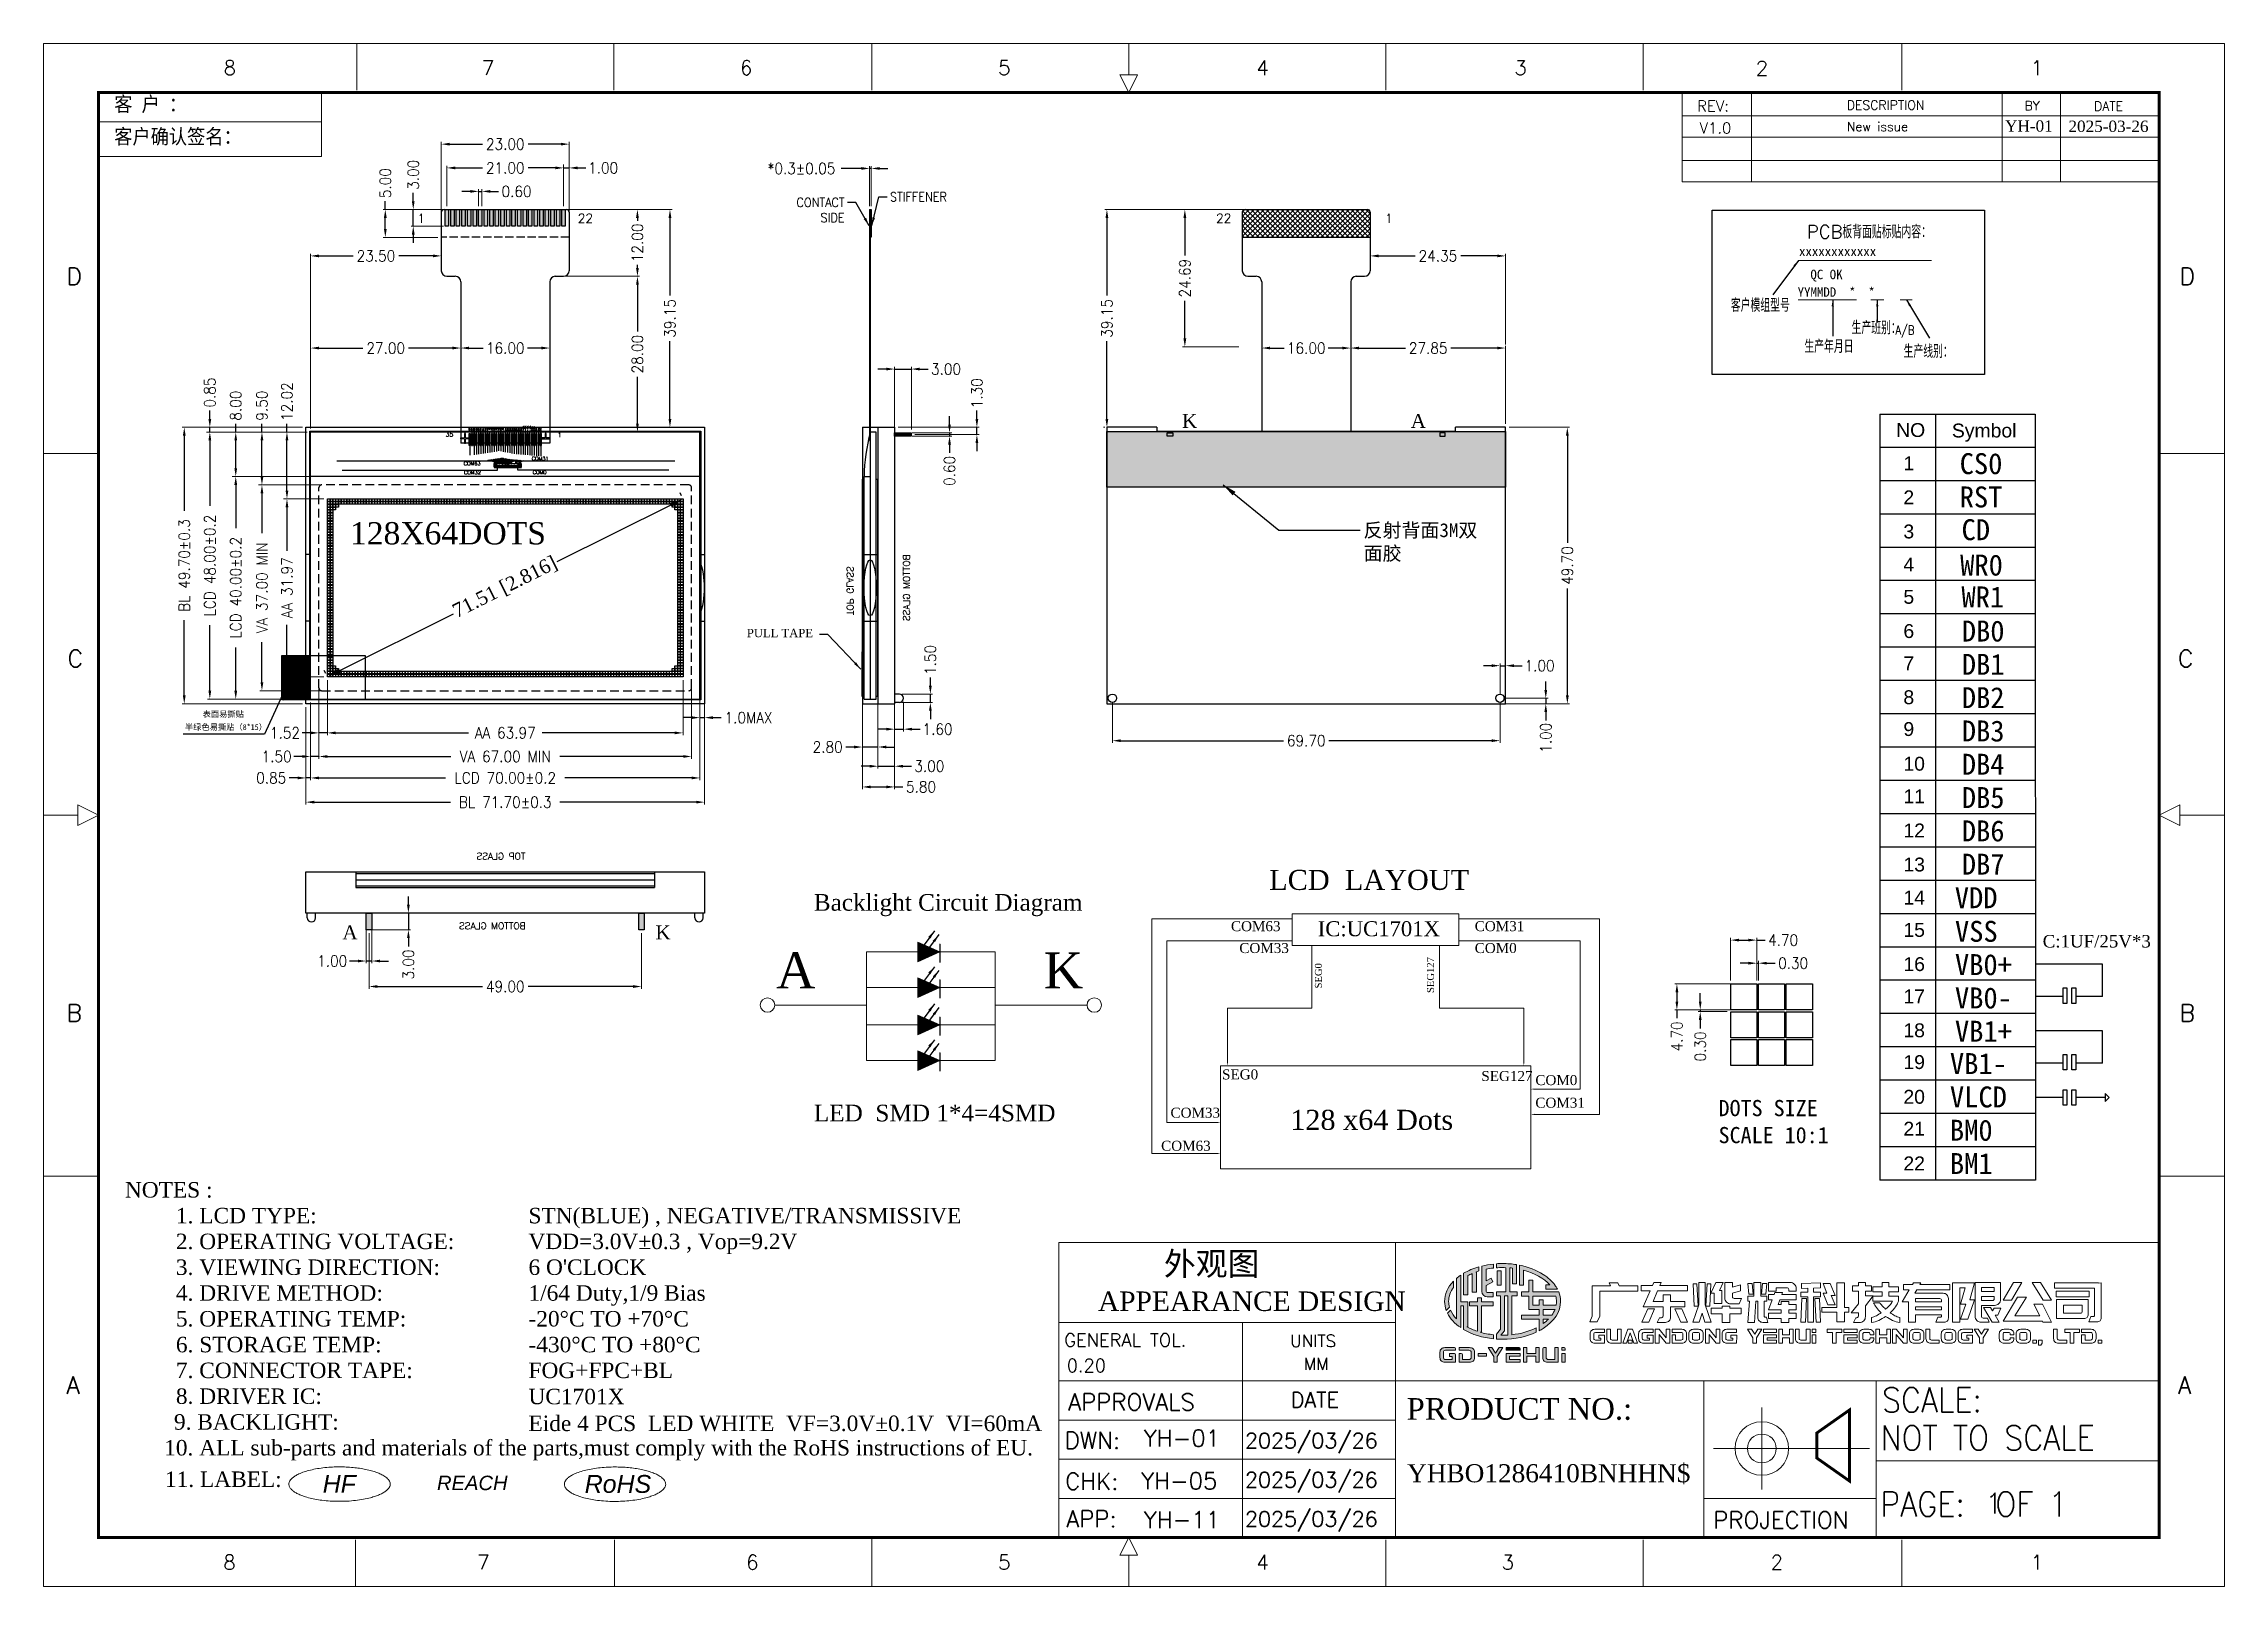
# Model space of a CAD drawing. Header units: millimetres. Extents: x 2413 to 2805, y 744 to 1021.
import ezdxf
from ezdxf.enums import TextEntityAlignment as Align

# ---------------------------------------------------------------- set-up
doc = ezdxf.new("R2010")
doc.units = ezdxf.units.MM
doc.linetypes.add('DASHED2', pattern=[0.375, 0.25, -0.125])
doc.linetypes.add('HIDDEN', pattern=[4, 3, -1])
for name, color, linetype in [('', 7, 'Continuous'), ('B', 1, 'Continuous'), ('BL', 2, 'Continuous'), ('C', 7, 'Continuous'), ('D', 4, 'Continuous'), ('DIM', 170, 'Continuous'), ('F', 2, 'Continuous'), ('LED', 40, 'Continuous'), ('S', 4, 'Continuous'), ('tape', 2, 'Continuous')]:
    doc.layers.add(name, color=color, linetype=linetype)
doc.styles.add('2', font='')
doc.styles.add('Cog', font='txt.shx', dxfattribs={"width": 0.8, "height": 0.028})
doc.styles.add('ROGER1', font='')
doc.styles.add('ROMANC', font='ROMANC.SHX')
doc.styles.add('ROMANS', font='romans.shx', dxfattribs={"width": 0.9})
doc.styles.add('S', font='txt')
doc.styles.get("Standard").update_dxf_attribs({"font": 'times.ttf'})
doc.styles.add('TXT', font='TXT.SHX', dxfattribs={"width": 0.8})
doc.styles.add('xiong', font='simplex.shx', dxfattribs={"bigfont": 'gbcbig.shx'})
doc.styles.add('冼极', font='')
doc.styles.add('样式 1', font='times.ttf')
doc.styles.add('样式 3', font='')
doc.styles.get('2').set_extended_font_data('SimSun')
doc.styles.get('ROGER1').set_extended_font_data('SimSun')
doc.styles.get('冼极').set_extended_font_data('SimSun')
doc.styles.get('样式 3').set_extended_font_data('Tunga')
doc.dimstyles.new('inch', dxfattribs={"dimtxt": 2.5, "dimasz": 2.5, "dimexe": 1.25, "dimexo": 0.625, "dimtad": 0, "dimdsep": 46, "dimtxsty": 'Standard', "dimcen": 2.5, "dimadec": 0, "dimazin": 0, "dimtp": 0.2, "dimtm": 0.2, "dimtfac": 1, "dimtmove": 0, "dimatfit": 3, "dimfxl": 1, "dimarcsym": 0})
doc.dimstyles.new('ISO-25-1', dxfattribs={"dimtxt": 2, "dimasz": 1.5, "dimexe": 0.4, "dimexo": 0.625, "dimgap": 0.5, "dimtad": 0, "dimzin": 1, "dimdsep": 46, "dimtxsty": 'ROMANS', "dimcen": 2.5, "dimclrd": 4, "dimclre": 4, "dimclrt": 4, "dimadec": 0, "dimazin": 0, "dimtfac": 1, "dimtmove": 0, "dimatfit": 3, "dimfxl": 1, "dimlwe": 0, "dimarcsym": 0})
doc.dimstyles.new('li', dxfattribs={"dimtxt": 2.5, "dimasz": 1, "dimexe": 0.05, "dimexo": 0.05, "dimgap": 0.3, "dimtad": 0, "dimzin": 1, "dimdsep": 46, "dimtxsty": 'TXT', "dimcen": 2.5, "dimclrd": 256, "dimclre": 256, "dimclrt": 4, "dimadec": 0, "dimazin": 0, "dimtfac": 1, "dimtmove": 0, "dimatfit": 3, "dimfxl": 1.25, "dimarcsym": 0})

# ---------------------------------------------------------------- blocks, each defined once
blk = doc.blocks.new('11123123')
at = {"layer": 'D', "lineweight": 0, "ltscale": 43.74169}
h = blk.add_hatch(color=1, dxfattribs=at)
edge = h.paths.add_edge_path()
edge.add_spline(control_points=[(783.58, 124.62), (783.58, 124.62), (784.04, 124.62), (784.04, 124.62), (784.04, 124.62), (784.04, 126.33), (784.04, 126.33), (785.32, 125.99), (786.37, 125.39), (787.05, 124.64), (787.05, 124.64), (787.05, 124.64), (787.05, 124.64), (787.05, 124.64), (786.59, 124.64), (786.59, 124.64), (786.59, 124.64), (786.59, 124.17), (786.59, 124.17), (786.59, 124.17), (787.4, 124.17), (787.4, 124.17), (787.4, 124.17), (787.4, 124.17), (787.4, 124.17), (787.4, 124.17), (787.94, 124.17), (787.94, 124.17), (787.85, 124.33), (787.76, 124.48), (787.65, 124.63), (787.65, 124.63), (787.65, 124.64), (787.65, 124.64), (787.65, 124.64), (787.64, 124.64), (787.64, 124.64), (787.64, 124.64), (787.64, 124.64), (787.64, 124.64), (787.31, 125.09), (786.86, 125.5), (786.3, 125.86), (785.52, 126.36), (784.59, 126.72), (783.57, 126.92), (783.57, 126.92), (783.57, 126.44), (783.57, 126.44), (783.57, 126.44), (783.57, 126.44), (783.58, 126.44), (783.58, 126.44), (783.58, 124.62), (783.58, 124.62)], knot_values=[0, 0, 0, 0, 1, 1, 1, 2, 2, 2, 3, 3, 3, 4, 4, 4, 5, 5, 5, 6, 6, 6, 7, 7, 7, 8, 8, 8, 9, 9, 9, 10, 10, 10, 11, 11, 11, 12, 12, 12, 13, 13, 13, 14, 14, 14, 15, 15, 15, 16, 16, 16, 17, 17, 17, 18, 18, 18, 18], degree=3, periodic=0)
h.paths.add_polyline_path([(780.99, 126.27), (780.99, 124.61), (781.45, 124.61), (781.45, 126.27)], flags=17)
edge = h.paths.add_edge_path()
edge.add_spline(control_points=[(779.23, 126.48), (779.23, 126.48), (779.23, 126.48), (779.23, 126.48), (779.23, 126.48), (779.23, 126.34), (779.23, 126.34), (779.23, 126.34), (779.23, 125.25), (779.23, 125.25), (779.23, 125.25), (779.23, 123.89), (779.23, 123.89), (779.23, 123.55), (779.51, 123.27), (779.85, 123.27), (779.85, 123.27), (780.54, 123.27), (780.54, 123.27), (780.54, 123.27), (780.54, 123.76), (780.54, 123.76), (780.54, 123.76), (779.85, 123.76), (779.85, 123.76), (779.78, 123.76), (779.72, 123.82), (779.72, 123.89), (779.72, 123.89), (779.72, 124.58), (779.72, 124.58), (779.72, 124.58), (780.51, 124.98), (780.51, 124.98), (780.51, 124.98), (780.29, 125.42), (780.29, 125.42), (780.29, 125.42), (779.72, 125.13), (779.72, 125.13), (779.72, 125.13), (779.72, 126.46), (779.72, 126.46), (780, 126.51), (780.28, 126.56), (780.57, 126.59), (780.57, 126.59), (780.57, 127.05), (780.57, 127.05), (780.11, 127.01), (779.66, 126.93), (779.23, 126.82), (779.23, 126.82), (779.23, 126.48), (779.23, 126.48)], knot_values=[0, 0, 0, 0, 1, 1, 1, 2, 2, 2, 3, 3, 3, 4, 4, 4, 5, 5, 5, 6, 6, 6, 7, 7, 7, 8, 8, 8, 9, 9, 9, 10, 10, 10, 11, 11, 11, 12, 12, 12, 13, 13, 13, 14, 14, 14, 15, 15, 15, 16, 16, 16, 17, 17, 17, 18, 18, 18, 18], degree=3, periodic=0)
edge = h.paths.add_edge_path()
edge.add_spline(control_points=[(782.69, 118.9), (782.69, 118.9), (782.69, 123.37), (782.69, 123.37), (782.69, 123.37), (783.28, 123.37), (783.28, 123.37), (783.28, 123.37), (783.28, 123.83), (783.28, 123.83), (783.28, 123.83), (782.44, 123.83), (782.44, 123.83), (782.44, 123.83), (782.44, 126.61), (782.44, 126.61), (782.55, 126.6), (782.65, 126.59), (782.76, 126.57), (782.76, 126.57), (782.76, 126.57), (782.76, 126.57), (782.76, 126.57), (782.76, 124.78), (782.76, 124.78), (782.76, 124.78), (783.22, 124.78), (783.22, 124.78), (783.22, 124.78), (783.22, 126.51), (783.22, 126.51), (783.22, 126.51), (783.22, 126.51), (783.22, 126.51), (783.23, 126.51), (783.23, 126.51), (783.23, 126.51), (783.23, 126.51), (783.23, 126.98), (783.23, 126.98), (782.71, 127.06), (782.17, 127.11), (781.62, 127.11), (781.38, 127.11), (781.15, 127.1), (780.91, 127.08), (780.91, 127.08), (780.91, 126.62), (780.91, 126.62), (781.14, 126.63), (781.38, 126.64), (781.62, 126.64), (781.74, 126.64), (781.86, 126.64), (781.98, 126.63), (781.98, 126.63), (781.98, 126.63), (781.98, 126.63), (781.98, 126.63), (781.98, 123.83), (781.98, 123.83), (781.98, 123.83), (780.91, 123.83), (780.91, 123.83), (780.91, 123.83), (780.91, 123.37), (780.91, 123.37), (780.91, 123.37), (781.38, 123.37), (781.38, 123.37), (781.38, 123.37), (781.38, 119.54), (781.38, 119.54), (781.38, 119.54), (780.91, 118.97), (780.91, 118.97), (780.91, 118.97), (780.91, 118.87), (780.91, 118.87), (780.91, 118.87), (780.91, 118.61), (780.91, 118.61), (780.91, 118.61), (780.91, 118.4), (780.91, 118.4), (781.15, 118.39), (781.38, 118.38), (781.62, 118.38), (783.03, 118.38), (784.37, 118.66), (785.49, 119.18), (785.49, 119.18), (785.49, 119.7), (785.49, 119.7), (784.7, 119.3), (783.74, 119.02), (782.69, 118.9), (782.69, 118.9), (782.69, 118.9), (782.69, 118.9)], knot_values=[0, 0, 0, 0, 1, 1, 1, 2, 2, 2, 3, 3, 3, 4, 4, 4, 5, 5, 5, 6, 6, 6, 7, 7, 7, 8, 8, 8, 9, 9, 9, 10, 10, 10, 11, 11, 11, 12, 12, 12, 13, 13, 13, 14, 14, 14, 15, 15, 15, 16, 16, 16, 17, 17, 17, 18, 18, 18, 19, 19, 19, 20, 20, 20, 21, 21, 21, 22, 22, 22, 23, 23, 23, 24, 24, 24, 25, 25, 25, 26, 26, 26, 27, 27, 27, 28, 28, 28, 29, 29, 29, 30, 30, 30, 31, 31, 31, 32, 32, 32, 33, 33, 33, 33], degree=3, periodic=0)
edge = h.paths.add_edge_path(flags=16)
edge.add_spline(control_points=[(781.62, 118.84), (781.55, 118.84), (781.48, 118.85), (781.41, 118.85), (781.41, 118.85), (781.85, 119.37), (781.85, 119.37), (781.85, 119.37), (781.85, 123.37), (781.85, 123.37), (781.85, 123.37), (782.22, 123.37), (782.22, 123.37), (782.22, 123.37), (782.22, 118.86), (782.22, 118.86), (782.22, 118.86), (782.22, 118.86), (782.22, 118.86), (782.02, 118.85), (781.82, 118.84), (781.62, 118.84)], knot_values=[0, 0, 0, 0, 1, 1, 1, 2, 2, 2, 3, 3, 3, 4, 4, 4, 5, 5, 5, 6, 6, 6, 7, 7, 7, 7], degree=3, periodic=0)
edge = h.paths.add_edge_path()
edge.add_spline(control_points=[(788.09, 123.83), (788.09, 123.83), (787.58, 123.83), (787.58, 123.83), (787.59, 123.83), (787.59, 123.83), (787.59, 123.83), (787.59, 123.83), (785.1, 123.83), (785.1, 123.83), (785.1, 123.83), (785.1, 125.2), (785.1, 125.2), (785.1, 125.2), (784.63, 125.2), (784.63, 125.2), (784.63, 125.2), (784.63, 123.83), (784.63, 123.83), (784.63, 123.83), (783.81, 123.83), (783.81, 123.83), (783.81, 123.83), (783.81, 123.36), (783.81, 123.36), (783.81, 123.36), (784.63, 123.36), (784.63, 123.36), (784.63, 123.36), (784.63, 121.83), (784.63, 121.83), (784.63, 121.83), (785.84, 121.83), (785.84, 121.83), (785.84, 121.83), (785.84, 121.17), (785.84, 121.17), (785.84, 121.17), (783.81, 121.17), (783.81, 121.17), (783.81, 121.17), (783.81, 120.7), (783.81, 120.7), (783.81, 120.7), (785.84, 120.7), (785.84, 120.7), (785.84, 120.7), (785.84, 119.88), (785.84, 119.88), (785.84, 119.88), (785.84, 119.88), (785.84, 119.88), (785.84, 119.88), (785.83, 119.88), (785.83, 119.88), (785.83, 119.88), (785.83, 119.35), (785.83, 119.35), (786, 119.44), (786.15, 119.53), (786.3, 119.63), (787.59, 120.45), (788.3, 121.56), (788.3, 122.74), (788.3, 123.12), (788.23, 123.48), (788.09, 123.83)], knot_values=[0, 0, 0, 0, 1, 1, 1, 2, 2, 2, 3, 3, 3, 4, 4, 4, 5, 5, 5, 6, 6, 6, 7, 7, 7, 8, 8, 8, 9, 9, 9, 10, 10, 10, 11, 11, 11, 12, 12, 12, 13, 13, 13, 14, 14, 14, 15, 15, 15, 16, 16, 16, 17, 17, 17, 18, 18, 18, 19, 19, 19, 20, 20, 20, 21, 21, 21, 22, 22, 22, 22], degree=3, periodic=0)
edge = h.paths.add_edge_path(flags=16)
edge.add_spline(control_points=[(785.1, 122.3), (785.1, 122.3), (785.1, 123.36), (785.1, 123.36), (785.1, 123.36), (787.75, 123.36), (787.75, 123.36), (787.8, 123.16), (787.83, 122.95), (787.83, 122.74), (787.83, 122.59), (787.82, 122.44), (787.79, 122.3), (787.79, 122.3), (786.3, 122.3), (786.3, 122.3), (786.3, 122.3), (786.3, 122.91), (786.3, 122.91), (786.3, 122.91), (785.84, 122.91), (785.84, 122.91), (785.84, 122.91), (785.84, 122.3), (785.84, 122.3), (785.84, 122.3), (785.1, 122.3), (785.1, 122.3)], knot_values=[0, 0, 0, 0, 1, 1, 1, 2, 2, 2, 3, 3, 3, 4, 4, 4, 5, 5, 5, 6, 6, 6, 7, 7, 7, 8, 8, 8, 9, 9, 9, 9], degree=3, periodic=0)
edge = h.paths.add_edge_path(flags=16)
edge.add_spline(control_points=[(786.3, 121.83), (786.3, 121.83), (787.66, 121.83), (787.66, 121.83), (787.57, 121.6), (787.45, 121.38), (787.3, 121.17), (787.3, 121.17), (786.3, 121.17), (786.3, 121.17), (786.3, 121.17), (786.3, 121.83), (786.3, 121.83)], knot_values=[0, 0, 0, 0, 1, 1, 1, 2, 2, 2, 3, 3, 3, 4, 4, 4, 4], degree=3, periodic=0)
edge = h.paths.add_edge_path(flags=16)
edge.add_spline(control_points=[(786.3, 120.18), (786.3, 120.18), (786.3, 120.7), (786.3, 120.7), (786.3, 120.7), (786.91, 120.7), (786.91, 120.7), (786.91, 120.7), (786.91, 120.7), (786.91, 120.7), (786.73, 120.52), (786.53, 120.35), (786.3, 120.18)], knot_values=[0, 0, 0, 0, 1, 1, 1, 2, 2, 2, 3, 3, 3, 4, 4, 4, 4], degree=3, periodic=0)
edge = h.paths.add_edge_path()
edge.add_spline(control_points=[(777.13, 125.44), (777.13, 125.44), (777.13, 123.51), (777.13, 123.51), (777.13, 123.51), (777.62, 123.51), (777.62, 123.51), (777.62, 123.51), (777.62, 125.72), (777.62, 125.72), (777.62, 125.72), (777.6, 125.72), (777.6, 125.72), (777.76, 125.8), (777.93, 125.88), (778.11, 125.96), (778.11, 125.96), (778.11, 125.96), (778.11, 125.96), (778.11, 125.96), (778.11, 123.79), (778.11, 123.79), (778.11, 123.79), (778.6, 123.79), (778.6, 123.79), (778.6, 123.79), (778.6, 126.12), (778.6, 126.12), (778.6, 126.12), (778.52, 126.12), (778.52, 126.12), (778.64, 126.17), (778.77, 126.21), (778.89, 126.25), (778.89, 126.25), (778.89, 126.73), (778.89, 126.73), (778.25, 126.55), (777.66, 126.29), (777.13, 125.98), (777.13, 125.98), (777.13, 125.44), (777.13, 125.44), (777.13, 125.44), (777.13, 125.44), (777.13, 125.44), (777.13, 125.44), (777.13, 125.44), (777.13, 125.44)], knot_values=[0, 0, 0, 0, 1, 1, 1, 2, 2, 2, 3, 3, 3, 4, 4, 4, 5, 5, 5, 6, 6, 6, 7, 7, 7, 8, 8, 8, 9, 9, 9, 10, 10, 10, 11, 11, 11, 12, 12, 12, 13, 13, 13, 14, 14, 14, 15, 15, 15, 16, 16, 16, 16], degree=3, periodic=0)
edge = h.paths.add_edge_path()
edge.add_spline(control_points=[(779.02, 119.2), (779.02, 119.2), (779.2, 119.2), (779.2, 119.2), (779.2, 119.2), (779.2, 122.22), (779.2, 122.22), (779.2, 122.22), (780.54, 122.22), (780.54, 122.22), (780.54, 122.22), (780.54, 122.71), (780.54, 122.71), (780.54, 122.71), (779.2, 122.71), (779.2, 122.71), (779.2, 122.71), (779.2, 123.15), (779.2, 123.15), (779.2, 123.15), (778.71, 123.15), (778.71, 123.15), (778.71, 123.15), (778.71, 122.71), (778.71, 122.71), (778.71, 122.71), (777.81, 122.71), (777.81, 122.71), (777.81, 122.71), (777.81, 122.22), (777.81, 122.22), (777.81, 122.22), (778.71, 122.22), (778.71, 122.22), (778.71, 122.22), (778.71, 119.3), (778.71, 119.3), (778.71, 119.3), (778.71, 119.3), (778.71, 119.3), (778.28, 119.44), (777.87, 119.62), (777.51, 119.82), (777.51, 119.82), (777.61, 119.82), (777.61, 119.82), (777.61, 119.82), (777.61, 122.7), (777.61, 122.7), (777.61, 122.7), (776.79, 122.7), (776.79, 122.7), (776.79, 122.7), (776.79, 125.2), (776.79, 125.2), (776.79, 125.2), (776.79, 125.2), (776.79, 125.2), (776.79, 125.2), (776.79, 125.77), (776.79, 125.77), (776.61, 125.65), (776.45, 125.52), (776.3, 125.39), (776.3, 125.39), (776.3, 125.35), (776.3, 125.35), (776.3, 125.35), (776.3, 125.35), (776.3, 125.35), (776.3, 125.35), (776.3, 124.76), (776.3, 124.76), (776.3, 124.76), (776.3, 123.97), (776.3, 123.97), (776.3, 123.97), (776.3, 120.73), (776.3, 120.73), (776, 121.03), (775.77, 121.37), (775.62, 121.72), (775.62, 121.72), (775.27, 121.37), (775.27, 121.37), (775.57, 120.76), (776.09, 120.2), (776.79, 119.72), (776.79, 119.72), (776.79, 120.29), (776.79, 120.29), (776.79, 120.29), (776.79, 120.29), (776.79, 120.29), (776.79, 120.29), (776.79, 122.23), (776.79, 122.23), (776.79, 122.23), (777.13, 122.23), (777.13, 122.23), (777.13, 122.23), (777.13, 120.05), (777.13, 120.05), (777.13, 120.05), (777.13, 120.05), (777.13, 120.05), (777.13, 120.05), (777.13, 120.05), (777.13, 120.05), (777.13, 120.05), (777.13, 119.5), (777.13, 119.5), (778.1, 118.93), (779.29, 118.56), (780.57, 118.43), (780.57, 118.43), (780.57, 118.9), (780.57, 118.9), (780.03, 118.96), (779.51, 119.06), (779.02, 119.2), (779.02, 119.2), (779.02, 119.2), (779.02, 119.2)], knot_values=[0, 0, 0, 0, 1, 1, 1, 2, 2, 2, 3, 3, 3, 4, 4, 4, 5, 5, 5, 6, 6, 6, 7, 7, 7, 8, 8, 8, 9, 9, 9, 10, 10, 10, 11, 11, 11, 12, 12, 12, 13, 13, 13, 14, 14, 14, 15, 15, 15, 16, 16, 16, 17, 17, 17, 18, 18, 18, 19, 19, 19, 20, 20, 20, 21, 21, 21, 22, 22, 22, 23, 23, 23, 24, 24, 24, 25, 25, 25, 26, 26, 26, 27, 27, 27, 28, 28, 28, 29, 29, 29, 30, 30, 30, 31, 31, 31, 32, 32, 32, 33, 33, 33, 34, 34, 34, 35, 35, 35, 36, 36, 36, 37, 37, 37, 38, 38, 38, 39, 39, 39, 40, 40, 40, 41, 41, 41, 41], degree=3, periodic=0)
edge = h.paths.add_edge_path()
edge.add_spline(control_points=[(775.4, 122.74), (775.4, 123.32), (775.6, 123.87), (775.96, 124.36), (775.96, 124.36), (775.96, 125.07), (775.96, 125.07), (775.29, 124.39), (774.93, 123.58), (774.93, 122.74), (774.93, 122.39), (775, 122.04), (775.12, 121.71), (775.12, 121.71), (775.49, 122.08), (775.49, 122.08), (775.43, 122.29), (775.4, 122.52), (775.4, 122.74)], knot_values=[0, 0, 0, 0, 1, 1, 1, 2, 2, 2, 3, 3, 3, 4, 4, 4, 5, 5, 5, 6, 6, 6, 6], degree=3, periodic=0)
at = {"layer": 'D', "lineweight": 0}
h = blk.add_hatch(color=5, dxfattribs=at)
edge = h.paths.add_edge_path()
edge.add_spline(control_points=[(788.45, 116.73), (788.45, 116.73), (788.45, 115.74), (788.45, 115.74), (788.45, 115.74), (788.83, 115.74), (788.83, 115.74), (788.83, 115.74), (788.83, 116.73), (788.83, 116.73), (788.83, 116.73), (788.45, 116.73), (788.45, 116.73)], knot_values=[0, 0, 0, 0, 1, 1, 1, 2, 2, 2, 3, 3, 3, 4, 4, 4, 4], degree=3, periodic=0)
edge = h.paths.add_edge_path()
edge.add_spline(control_points=[(788.45, 117.42), (788.45, 117.42), (788.45, 117.12), (788.45, 117.12), (788.45, 117.12), (788.83, 117.12), (788.83, 117.12), (788.83, 117.12), (788.83, 117.29), (788.83, 117.29), (788.83, 117.36), (788.78, 117.42), (788.7, 117.42), (788.7, 117.42), (788.45, 117.42), (788.45, 117.42)], knot_values=[0, 0, 0, 0, 1, 1, 1, 2, 2, 2, 3, 3, 3, 4, 4, 4, 5, 5, 5, 5], degree=3, periodic=0)
edge = h.paths.add_edge_path()
edge.add_spline(control_points=[(787.64, 117.42), (787.64, 117.42), (787.64, 116.04), (787.64, 116.04), (787.64, 116.04), (786.9, 116.04), (786.9, 116.04), (786.82, 116.04), (786.75, 116.06), (786.7, 116.11), (786.66, 116.16), (786.63, 116.22), (786.63, 116.31), (786.63, 116.31), (786.63, 117.42), (786.63, 117.42), (786.63, 117.42), (786.38, 117.42), (786.38, 117.42), (786.3, 117.42), (786.24, 117.36), (786.24, 117.29), (786.24, 117.29), (786.24, 116.27), (786.24, 116.27), (786.24, 116.18), (786.26, 116.11), (786.29, 116.04), (786.31, 115.97), (786.35, 115.92), (786.4, 115.87), (786.45, 115.83), (786.51, 115.79), (786.58, 115.77), (786.65, 115.75), (786.73, 115.74), (786.82, 115.74), (786.82, 115.74), (788.03, 115.74), (788.03, 115.74), (788.03, 115.74), (788.03, 117.42), (788.03, 117.42), (788.03, 117.42), (787.64, 117.42), (787.64, 117.42)], knot_values=[0, 0, 0, 0, 1, 1, 1, 2, 2, 2, 3, 3, 3, 4, 4, 4, 5, 5, 5, 6, 6, 6, 7, 7, 7, 8, 8, 8, 9, 9, 9, 10, 10, 10, 11, 11, 11, 12, 12, 12, 13, 13, 13, 14, 14, 14, 15, 15, 15, 15], degree=3, periodic=0)
edge = h.paths.add_edge_path()
edge.add_spline(control_points=[(785.44, 117.42), (785.44, 117.42), (785.44, 116.73), (785.44, 116.73), (785.44, 116.73), (784.43, 116.73), (784.43, 116.73), (784.43, 116.73), (784.43, 117.42), (784.43, 117.42), (784.43, 117.42), (784.04, 117.42), (784.04, 117.42), (784.04, 117.42), (784.04, 115.74), (784.04, 115.74), (784.04, 115.74), (784.43, 115.74), (784.43, 115.74), (784.43, 115.74), (784.43, 116.42), (784.43, 116.42), (784.43, 116.42), (785.44, 116.42), (785.44, 116.42), (785.44, 116.42), (785.44, 115.74), (785.44, 115.74), (785.44, 115.74), (785.83, 115.74), (785.83, 115.74), (785.83, 115.74), (785.83, 117.42), (785.83, 117.42), (785.83, 117.42), (785.44, 117.42), (785.44, 117.42)], knot_values=[0, 0, 0, 0, 1, 1, 1, 2, 2, 2, 3, 3, 3, 4, 4, 4, 5, 5, 5, 6, 6, 6, 7, 7, 7, 8, 8, 8, 9, 9, 9, 10, 10, 10, 11, 11, 11, 12, 12, 12, 12], degree=3, periodic=0)
h.paths.add_polyline_path([(783.63, 116.42), (783.63, 116.73), (782.02, 116.73), (782.02, 115.74), (783.63, 115.74), (783.63, 116.04), (782.41, 116.04), (782.41, 116.42)])
edge = h.paths.add_edge_path()
edge.add_spline(control_points=[(781.21, 117.42), (781.21, 117.42), (780.8, 116.77), (780.8, 116.77), (780.8, 116.77), (780.38, 117.42), (780.38, 117.42), (780.38, 117.42), (779.96, 117.42), (779.96, 117.42), (779.96, 117.42), (780.6, 116.39), (780.6, 116.39), (780.6, 116.39), (780.6, 115.74), (780.6, 115.74), (780.6, 115.74), (780.99, 115.74), (780.99, 115.74), (780.99, 115.74), (780.99, 116.39), (780.99, 116.39), (780.99, 116.39), (781.64, 117.42), (781.64, 117.42), (781.64, 117.42), (781.21, 117.42), (781.21, 117.42)], knot_values=[0, 0, 0, 0, 1, 1, 1, 2, 2, 2, 3, 3, 3, 4, 4, 4, 5, 5, 5, 6, 6, 6, 7, 7, 7, 8, 8, 8, 9, 9, 9, 9], degree=3, periodic=0)
edge = h.paths.add_edge_path()
edge.add_spline(control_points=[(778.8, 116.73), (778.8, 116.73), (778.8, 116.42), (778.8, 116.42), (778.8, 116.42), (779.78, 116.42), (779.78, 116.42), (779.78, 116.42), (779.78, 116.73), (779.78, 116.73), (779.78, 116.73), (778.8, 116.73), (778.8, 116.73)], knot_values=[0, 0, 0, 0, 1, 1, 1, 2, 2, 2, 3, 3, 3, 4, 4, 4, 4], degree=3, periodic=0)
edge = h.paths.add_edge_path()
edge.add_spline(control_points=[(778.34, 117.12), (778.32, 117.18), (778.28, 117.24), (778.23, 117.28), (778.18, 117.33), (778.12, 117.36), (778.05, 117.38), (777.98, 117.41), (777.9, 117.42), (777.81, 117.42), (777.81, 117.42), (776.6, 117.42), (776.6, 117.42), (776.6, 117.42), (776.6, 117.12), (776.6, 117.12), (776.6, 117.12), (777.73, 117.12), (777.73, 117.12), (777.81, 117.12), (777.88, 117.09), (777.93, 117.05), (777.98, 117), (778, 116.93), (778, 116.85), (778, 116.85), (778, 116.31), (778, 116.31), (778, 116.22), (777.98, 116.16), (777.93, 116.11), (777.88, 116.06), (777.82, 116.04), (777.73, 116.04), (777.73, 116.04), (776.99, 116.04), (776.99, 116.04), (776.99, 116.04), (776.99, 116.6), (776.99, 116.6), (776.99, 116.67), (776.93, 116.73), (776.85, 116.73), (776.85, 116.73), (776.6, 116.73), (776.6, 116.73), (776.6, 116.73), (776.6, 115.74), (776.6, 115.74), (776.6, 115.74), (777.81, 115.74), (777.81, 115.74), (777.9, 115.74), (777.98, 115.75), (778.05, 115.77), (778.12, 115.79), (778.18, 115.83), (778.23, 115.87), (778.28, 115.92), (778.32, 115.97), (778.34, 116.04), (778.37, 116.11), (778.39, 116.18), (778.39, 116.27), (778.39, 116.27), (778.39, 116.89), (778.39, 116.89), (778.39, 116.97), (778.37, 117.05), (778.34, 117.12)], knot_values=[0, 0, 0, 0, 1, 1, 1, 2, 2, 2, 3, 3, 3, 4, 4, 4, 5, 5, 5, 6, 6, 6, 7, 7, 7, 8, 8, 8, 9, 9, 9, 10, 10, 10, 11, 11, 11, 12, 12, 12, 13, 13, 13, 14, 14, 14, 15, 15, 15, 16, 16, 16, 17, 17, 17, 18, 18, 18, 19, 19, 19, 20, 20, 20, 21, 21, 21, 22, 22, 22, 23, 23, 23, 23], degree=3, periodic=0)
edge = h.paths.add_edge_path()
edge.add_spline(control_points=[(776.18, 116.6), (776.18, 116.67), (776.13, 116.73), (776.06, 116.73)], knot_values=[24, 24, 24, 24, 25, 25, 25, 25], degree=3, periodic=0)
edge.add_line((776.06, 116.73), (775.54, 116.73))
edge.add_line((775.54, 116.73), (775.5, 116.7))
edge.add_line((775.5, 116.7), (775.5, 116.42))
edge.add_line((775.5, 116.42), (775.52, 116.4))
edge.add_line((775.52, 116.4), (775.55, 116.38))
edge.add_line((775.55, 116.38), (775.8, 116.38))
edge.add_spline(control_points=[(775.8, 116.38), (775.8, 116.22), (775.8, 116.04), (775.8, 116.04)], knot_values=[16.458596, 16.458596, 16.458596, 16.458596, 17, 17, 17, 17], degree=3, periodic=0)
edge.add_spline(control_points=[(775.8, 116.04), (775.8, 116.04), (775.06, 116.04), (775.06, 116.04)], knot_values=[17, 17, 17, 17, 18, 18, 18, 18], degree=3, periodic=0)
edge.add_spline(control_points=[(775.06, 116.04), (774.97, 116.04), (774.9, 116.06), (774.86, 116.11)], knot_values=[18, 18, 18, 18, 19, 19, 19, 19], degree=3, periodic=0)
edge.add_spline(control_points=[(774.86, 116.11), (774.81, 116.16), (774.79, 116.22), (774.79, 116.31)], knot_values=[19, 19, 19, 19, 20, 20, 20, 20], degree=3, periodic=0)
edge.add_spline(control_points=[(774.79, 116.31), (774.79, 116.31), (774.79, 116.89), (774.79, 116.89)], knot_values=[20, 20, 20, 20, 21, 21, 21, 21], degree=3, periodic=0)
edge.add_spline(control_points=[(774.79, 116.89), (774.8, 116.99), (774.85, 117.12), (775.05, 117.12)], knot_values=[21, 21, 21, 21, 22, 22, 22, 22], degree=3, periodic=0)
edge.add_spline(control_points=[(775.05, 117.12), (775.05, 117.12), (776.18, 117.12), (776.18, 117.12)], knot_values=[22, 22, 22, 22, 23, 23, 23, 23], degree=3, periodic=0)
edge.add_spline(control_points=[(776.18, 117.12), (776.18, 117.12), (776.18, 117.29), (776.18, 117.29)], knot_values=[23, 23, 23, 23, 24, 24, 24, 24], degree=3, periodic=0)
edge.add_spline(control_points=[(776.18, 117.29), (776.18, 117.36), (776.13, 117.42), (776.06, 117.42)], knot_values=[24, 24, 24, 24, 25, 25, 25, 25], degree=3, periodic=0)
edge.add_spline(control_points=[(776.06, 117.42), (776.06, 117.42), (774.97, 117.42), (774.97, 117.42)], knot_values=[25, 25, 25, 25, 26, 26, 26, 26], degree=3, periodic=0)
edge.add_spline(control_points=[(774.97, 117.42), (774.89, 117.42), (774.81, 117.41), (774.74, 117.38)], knot_values=[26, 26, 26, 26, 27, 27, 27, 27], degree=3, periodic=0)
edge.add_spline(control_points=[(774.74, 117.38), (774.67, 117.36), (774.61, 117.33), (774.56, 117.28)], knot_values=[27, 27, 27, 27, 28, 28, 28, 28], degree=3, periodic=0)
edge.add_spline(control_points=[(774.56, 117.28), (774.51, 117.24), (774.47, 117.18), (774.44, 117.12)], knot_values=[28, 28, 28, 28, 29, 29, 29, 29], degree=3, periodic=0)
edge.add_spline(control_points=[(774.44, 117.12), (774.41, 117.05), (774.4, 116.97), (774.4, 116.89)], knot_values=[29, 29, 29, 29, 30, 30, 30, 30], degree=3, periodic=0)
edge.add_spline(control_points=[(774.4, 116.89), (774.4, 116.89), (774.4, 116.27), (774.4, 116.27)], knot_values=[30, 30, 30, 30, 31, 31, 31, 31], degree=3, periodic=0)
edge.add_spline(control_points=[(774.4, 116.27), (774.4, 116.18), (774.41, 116.11), (774.44, 116.04)], knot_values=[31, 31, 31, 31, 32, 32, 32, 32], degree=3, periodic=0)
edge.add_spline(control_points=[(774.44, 116.04), (774.47, 115.97), (774.51, 115.92), (774.56, 115.87)], knot_values=[32, 32, 32, 32, 33, 33, 33, 33], degree=3, periodic=0)
edge.add_spline(control_points=[(774.56, 115.87), (774.61, 115.83), (774.67, 115.79), (774.74, 115.77)], knot_values=[33, 33, 33, 33, 34, 34, 34, 34], degree=3, periodic=0)
edge.add_spline(control_points=[(774.74, 115.77), (774.81, 115.75), (774.89, 115.74), (774.97, 115.74)], knot_values=[34, 34, 34, 34, 35, 35, 35, 35], degree=3, periodic=0)
edge.add_spline(control_points=[(774.97, 115.74), (774.97, 115.74), (776.18, 115.74), (776.18, 115.74)], knot_values=[35, 35, 35, 35, 36, 36, 36, 36], degree=3, periodic=0)
edge.add_spline(control_points=[(776.18, 115.74), (776.18, 115.74), (776.18, 116.17), (776.18, 116.6)], knot_values=[36, 36, 36, 36, 36.686956, 36.686956, 36.686956, 36.686956], degree=3, periodic=0)
h = blk.add_hatch(color=1, dxfattribs=at)
edge = h.paths.add_edge_path()
edge.add_spline(control_points=[(782.02, 117.42), (782.02, 117.42), (782.02, 117.12), (782.02, 117.12), (782.02, 117.12), (783.63, 117.12), (783.63, 117.12), (783.63, 117.12), (783.63, 117.3), (783.63, 117.3), (783.63, 117.37), (783.57, 117.42), (783.51, 117.42), (783.51, 117.42), (782.02, 117.42), (782.02, 117.42)], knot_values=[0, 0, 0, 0, 1, 1, 1, 2, 2, 2, 3, 3, 3, 4, 4, 4, 5, 5, 5, 5], degree=3, periodic=0)
at = {"layer": 'D', "color": 0, "lineweight": 0}
for p, q in [((792.7, 118.54), (792.7, 118.84)), ((792.71, 118.85), (793.33, 118.85)), ((792.95, 118.52), (792.71, 118.52)), ((793.33, 118.85), (793.38, 118.83)), ((798.3, 118.52), (798.3, 118.85)), ((798.3, 118.85), (798.98, 118.85)), ((798.55, 118.52), (798.3, 118.52)), ((807.93, 118.52), (807.93, 118.85)), ((807.93, 118.85), (808.61, 118.85)), ((808.18, 118.52), (807.93, 118.52))]:
    blk.add_line(p, q, dxfattribs=at)
at = {"layer": 'D', "color": 5, "lineweight": 0}
for p, q in [((775.54, 116.73), (775.5, 116.7)), ((775.5, 116.42), (775.5, 116.7)), ((775.5, 116.42), (775.52, 116.4)), ((775.52, 116.4), (775.55, 116.38)), ((775.54, 116.73), (776.06, 116.73)), ((775.8, 116.38), (775.55, 116.38))]:
    blk.add_line(p, q, dxfattribs=at)
at = {"layer": 'D', "color": 1, "lineweight": 0}
blk.add_lwpolyline([(780.99, 126.27), (780.99, 124.61), (781.45, 124.61), (781.45, 126.27)], close=True, dxfattribs=at)
at = {"layer": 'D', "color": 0, "lineweight": 0}
blk.add_lwpolyline([(835.37, 118.52), (835.12, 118.52), (835.12, 118.86), (835.8, 118.86), (835.8, 118.52), (835.8, 118.52)], dxfattribs=at)
at = {"layer": 'D', "color": 5, "lineweight": 0}
blk.add_lwpolyline([(783.63, 116.42), (783.63, 116.73), (782.02, 116.73), (782.02, 115.74), (783.63, 115.74), (783.63, 116.04), (782.41, 116.04), (782.41, 116.42)], close=True, dxfattribs=at)
at = {"layer": 'D', "color": 0, "lineweight": 0}
for centre, start, end in [((792.71, 118.84), 90, 180), ((792.71, 118.54), 180, 270)]:
    blk.add_arc(centre, 0.0158, start, end, dxfattribs=at)
at = {"layer": 'D', "color": 1, "lineweight": 0}
for points, knots in [([(779.02, 119.2), (779.02, 119.2), (779.2, 119.2), (779.2, 119.2), (779.2, 119.2), (779.2, 122.22), (779.2, 122.22), (779.2, 122.22), (780.54, 122.22), (780.54, 122.22), (780.54, 122.22), (780.54, 122.71), (780.54, 122.71), (780.54, 122.71), (779.2, 122.71), (779.2, 122.71), (779.2, 122.71), (779.2, 123.15), (779.2, 123.15), (779.2, 123.15), (778.71, 123.15), (778.71, 123.15), (778.71, 123.15), (778.71, 122.71), (778.71, 122.71), (778.71, 122.71), (777.81, 122.71), (777.81, 122.71), (777.81, 122.71), (777.81, 122.22), (777.81, 122.22), (777.81, 122.22), (778.71, 122.22), (778.71, 122.22), (778.71, 122.22), (778.71, 119.3), (778.71, 119.3), (778.71, 119.3), (778.71, 119.3), (778.71, 119.3), (778.28, 119.44), (777.87, 119.62), (777.51, 119.82), (777.51, 119.82), (777.61, 119.82), (777.61, 119.82), (777.61, 119.82), (777.61, 122.7), (777.61, 122.7), (777.61, 122.7), (776.79, 122.7), (776.79, 122.7), (776.79, 122.7), (776.79, 125.2), (776.79, 125.2), (776.79, 125.2), (776.79, 125.2), (776.79, 125.2), (776.79, 125.2), (776.79, 125.77), (776.79, 125.77), (776.61, 125.65), (776.45, 125.52), (776.3, 125.39), (776.3, 125.39), (776.3, 125.35), (776.3, 125.35), (776.3, 125.35), (776.3, 125.35), (776.3, 125.35), (776.3, 125.35), (776.3, 124.76), (776.3, 124.76), (776.3, 124.76), (776.3, 123.97), (776.3, 123.97), (776.3, 123.97), (776.3, 120.73), (776.3, 120.73), (776, 121.03), (775.77, 121.37), (775.62, 121.72), (775.62, 121.72), (775.27, 121.37), (775.27, 121.37), (775.57, 120.76), (776.09, 120.2), (776.79, 119.72), (776.79, 119.72), (776.79, 120.29), (776.79, 120.29), (776.79, 120.29), (776.79, 120.29), (776.79, 120.29), (776.79, 120.29), (776.79, 122.23), (776.79, 122.23), (776.79, 122.23), (777.13, 122.23), (777.13, 122.23), (777.13, 122.23), (777.13, 120.05), (777.13, 120.05), (777.13, 120.05), (777.13, 120.05), (777.13, 120.05), (777.13, 120.05), (777.13, 120.05), (777.13, 120.05), (777.13, 120.05), (777.13, 119.5), (777.13, 119.5), (778.1, 118.93), (779.29, 118.56), (780.57, 118.43), (780.57, 118.43), (780.57, 118.9), (780.57, 118.9), (780.03, 118.96), (779.51, 119.06), (779.02, 119.2), (779.02, 119.2), (779.02, 119.2), (779.02, 119.2)], [0, 0, 0, 0, 1, 1, 1, 2, 2, 2, 3, 3, 3, 4, 4, 4, 5, 5, 5, 6, 6, 6, 7, 7, 7, 8, 8, 8, 9, 9, 9, 10, 10, 10, 11, 11, 11, 12, 12, 12, 13, 13, 13, 14, 14, 14, 15, 15, 15, 16, 16, 16, 17, 17, 17, 18, 18, 18, 19, 19, 19, 20, 20, 20, 21, 21, 21, 22, 22, 22, 23, 23, 23, 24, 24, 24, 25, 25, 25, 26, 26, 26, 27, 27, 27, 28, 28, 28, 29, 29, 29, 30, 30, 30, 31, 31, 31, 32, 32, 32, 33, 33, 33, 34, 34, 34, 35, 35, 35, 36, 36, 36, 37, 37, 37, 38, 38, 38, 39, 39, 39, 40, 40, 40, 41, 41, 41, 41]), ([(777.13, 125.44), (777.13, 125.44), (777.13, 123.51), (777.13, 123.51), (777.13, 123.51), (777.62, 123.51), (777.62, 123.51), (777.62, 123.51), (777.62, 125.72), (777.62, 125.72), (777.62, 125.72), (777.6, 125.72), (777.6, 125.72), (777.76, 125.8), (777.93, 125.88), (778.11, 125.96), (778.11, 125.96), (778.11, 125.96), (778.11, 125.96), (778.11, 125.96), (778.11, 123.79), (778.11, 123.79), (778.11, 123.79), (778.6, 123.79), (778.6, 123.79), (778.6, 123.79), (778.6, 126.12), (778.6, 126.12), (778.6, 126.12), (778.52, 126.12), (778.52, 126.12), (778.64, 126.17), (778.77, 126.21), (778.89, 126.25), (778.89, 126.25), (778.89, 126.73), (778.89, 126.73), (778.25, 126.55), (777.66, 126.29), (777.13, 125.98), (777.13, 125.98), (777.13, 125.44), (777.13, 125.44), (777.13, 125.44), (777.13, 125.44), (777.13, 125.44), (777.13, 125.44), (777.13, 125.44), (777.13, 125.44)], [0, 0, 0, 0, 1, 1, 1, 2, 2, 2, 3, 3, 3, 4, 4, 4, 5, 5, 5, 6, 6, 6, 7, 7, 7, 8, 8, 8, 9, 9, 9, 10, 10, 10, 11, 11, 11, 12, 12, 12, 13, 13, 13, 14, 14, 14, 15, 15, 15, 16, 16, 16, 16]), ([(779.23, 126.48), (779.23, 126.48), (779.23, 126.48), (779.23, 126.48), (779.23, 126.48), (779.23, 126.34), (779.23, 126.34), (779.23, 126.34), (779.23, 125.25), (779.23, 125.25), (779.23, 125.25), (779.23, 123.89), (779.23, 123.89), (779.23, 123.55), (779.51, 123.27), (779.85, 123.27), (779.85, 123.27), (780.54, 123.27), (780.54, 123.27), (780.54, 123.27), (780.54, 123.76), (780.54, 123.76), (780.54, 123.76), (779.85, 123.76), (779.85, 123.76), (779.78, 123.76), (779.72, 123.82), (779.72, 123.89), (779.72, 123.89), (779.72, 124.58), (779.72, 124.58), (779.72, 124.58), (780.51, 124.98), (780.51, 124.98), (780.51, 124.98), (780.29, 125.42), (780.29, 125.42), (780.29, 125.42), (779.72, 125.13), (779.72, 125.13), (779.72, 125.13), (779.72, 126.46), (779.72, 126.46), (780, 126.51), (780.28, 126.56), (780.57, 126.59), (780.57, 126.59), (780.57, 127.05), (780.57, 127.05), (780.11, 127.01), (779.66, 126.93), (779.23, 126.82), (779.23, 126.82), (779.23, 126.48), (779.23, 126.48)], [0, 0, 0, 0, 1, 1, 1, 2, 2, 2, 3, 3, 3, 4, 4, 4, 5, 5, 5, 6, 6, 6, 7, 7, 7, 8, 8, 8, 9, 9, 9, 10, 10, 10, 11, 11, 11, 12, 12, 12, 13, 13, 13, 14, 14, 14, 15, 15, 15, 16, 16, 16, 17, 17, 17, 18, 18, 18, 18]), ([(782.69, 118.9), (782.69, 118.9), (782.69, 123.37), (782.69, 123.37), (782.69, 123.37), (783.28, 123.37), (783.28, 123.37), (783.28, 123.37), (783.28, 123.83), (783.28, 123.83), (783.28, 123.83), (782.44, 123.83), (782.44, 123.83), (782.44, 123.83), (782.44, 126.61), (782.44, 126.61), (782.55, 126.6), (782.65, 126.59), (782.76, 126.57), (782.76, 126.57), (782.76, 126.57), (782.76, 126.57), (782.76, 126.57), (782.76, 124.78), (782.76, 124.78), (782.76, 124.78), (783.22, 124.78), (783.22, 124.78), (783.22, 124.78), (783.22, 126.51), (783.22, 126.51), (783.22, 126.51), (783.22, 126.51), (783.22, 126.51), (783.23, 126.51), (783.23, 126.51), (783.23, 126.51), (783.23, 126.51), (783.23, 126.98), (783.23, 126.98), (782.71, 127.06), (782.17, 127.11), (781.62, 127.11), (781.38, 127.11), (781.15, 127.1), (780.91, 127.08), (780.91, 127.08), (780.91, 126.62), (780.91, 126.62), (781.14, 126.63), (781.38, 126.64), (781.62, 126.64), (781.74, 126.64), (781.86, 126.64), (781.98, 126.63), (781.98, 126.63), (781.98, 126.63), (781.98, 126.63), (781.98, 126.63), (781.98, 123.83), (781.98, 123.83), (781.98, 123.83), (780.91, 123.83), (780.91, 123.83), (780.91, 123.83), (780.91, 123.37), (780.91, 123.37), (780.91, 123.37), (781.38, 123.37), (781.38, 123.37), (781.38, 123.37), (781.38, 119.54), (781.38, 119.54), (781.38, 119.54), (780.91, 118.97), (780.91, 118.97), (780.91, 118.97), (780.91, 118.87), (780.91, 118.87), (780.91, 118.87), (780.91, 118.61), (780.91, 118.61), (780.91, 118.61), (780.91, 118.4), (780.91, 118.4), (781.15, 118.39), (781.38, 118.38), (781.62, 118.38), (783.03, 118.38), (784.37, 118.66), (785.49, 119.18), (785.49, 119.18), (785.49, 119.7), (785.49, 119.7), (784.7, 119.3), (783.74, 119.02), (782.69, 118.9), (782.69, 118.9), (782.69, 118.9), (782.69, 118.9)], [0, 0, 0, 0, 1, 1, 1, 2, 2, 2, 3, 3, 3, 4, 4, 4, 5, 5, 5, 6, 6, 6, 7, 7, 7, 8, 8, 8, 9, 9, 9, 10, 10, 10, 11, 11, 11, 12, 12, 12, 13, 13, 13, 14, 14, 14, 15, 15, 15, 16, 16, 16, 17, 17, 17, 18, 18, 18, 19, 19, 19, 20, 20, 20, 21, 21, 21, 22, 22, 22, 23, 23, 23, 24, 24, 24, 25, 25, 25, 26, 26, 26, 27, 27, 27, 28, 28, 28, 29, 29, 29, 30, 30, 30, 31, 31, 31, 32, 32, 32, 33, 33, 33, 33]), ([(783.58, 124.62), (783.58, 124.62), (784.04, 124.62), (784.04, 124.62), (784.04, 124.62), (784.04, 126.33), (784.04, 126.33), (785.32, 125.99), (786.37, 125.39), (787.05, 124.64), (787.05, 124.64), (787.05, 124.64), (787.05, 124.64), (787.05, 124.64), (786.59, 124.64), (786.59, 124.64), (786.59, 124.64), (786.59, 124.17), (786.59, 124.17), (786.59, 124.17), (787.4, 124.17), (787.4, 124.17), (787.4, 124.17), (787.4, 124.17), (787.4, 124.17), (787.4, 124.17), (787.94, 124.17), (787.94, 124.17), (787.85, 124.33), (787.76, 124.48), (787.65, 124.63), (787.65, 124.63), (787.65, 124.64), (787.65, 124.64), (787.65, 124.64), (787.64, 124.64), (787.64, 124.64), (787.64, 124.64), (787.64, 124.64), (787.64, 124.64), (787.31, 125.09), (786.86, 125.5), (786.3, 125.86), (785.52, 126.36), (784.59, 126.72), (783.57, 126.92), (783.57, 126.92), (783.57, 126.44), (783.57, 126.44), (783.57, 126.44), (783.57, 126.44), (783.58, 126.44), (783.58, 126.44), (783.58, 124.62), (783.58, 124.62)], [0, 0, 0, 0, 1, 1, 1, 2, 2, 2, 3, 3, 3, 4, 4, 4, 5, 5, 5, 6, 6, 6, 7, 7, 7, 8, 8, 8, 9, 9, 9, 10, 10, 10, 11, 11, 11, 12, 12, 12, 13, 13, 13, 14, 14, 14, 15, 15, 15, 16, 16, 16, 17, 17, 17, 18, 18, 18, 18]), ([(775.4, 122.74), (775.4, 123.32), (775.6, 123.87), (775.96, 124.36), (775.96, 124.36), (775.96, 125.07), (775.96, 125.07), (775.29, 124.39), (774.93, 123.58), (774.93, 122.74), (774.93, 122.39), (775, 122.04), (775.12, 121.71), (775.12, 121.71), (775.49, 122.08), (775.49, 122.08), (775.43, 122.29), (775.4, 122.52), (775.4, 122.74)], [0, 0, 0, 0, 1, 1, 1, 2, 2, 2, 3, 3, 3, 4, 4, 4, 5, 5, 5, 6, 6, 6, 6]), ([(781.62, 118.84), (781.55, 118.84), (781.48, 118.85), (781.41, 118.85), (781.41, 118.85), (781.85, 119.37), (781.85, 119.37), (781.85, 119.37), (781.85, 123.37), (781.85, 123.37), (781.85, 123.37), (782.22, 123.37), (782.22, 123.37), (782.22, 123.37), (782.22, 118.86), (782.22, 118.86), (782.22, 118.86), (782.22, 118.86), (782.22, 118.86), (782.02, 118.85), (781.82, 118.84), (781.62, 118.84)], [0, 0, 0, 0, 1, 1, 1, 2, 2, 2, 3, 3, 3, 4, 4, 4, 5, 5, 5, 6, 6, 6, 7, 7, 7, 7]), ([(788.09, 123.83), (788.09, 123.83), (787.58, 123.83), (787.58, 123.83), (787.59, 123.83), (787.59, 123.83), (787.59, 123.83), (787.59, 123.83), (785.1, 123.83), (785.1, 123.83), (785.1, 123.83), (785.1, 125.2), (785.1, 125.2), (785.1, 125.2), (784.63, 125.2), (784.63, 125.2), (784.63, 125.2), (784.63, 123.83), (784.63, 123.83), (784.63, 123.83), (783.81, 123.83), (783.81, 123.83), (783.81, 123.83), (783.81, 123.36), (783.81, 123.36), (783.81, 123.36), (784.63, 123.36), (784.63, 123.36), (784.63, 123.36), (784.63, 121.83), (784.63, 121.83), (784.63, 121.83), (785.84, 121.83), (785.84, 121.83), (785.84, 121.83), (785.84, 121.17), (785.84, 121.17), (785.84, 121.17), (783.81, 121.17), (783.81, 121.17), (783.81, 121.17), (783.81, 120.7), (783.81, 120.7), (783.81, 120.7), (785.84, 120.7), (785.84, 120.7), (785.84, 120.7), (785.84, 119.88), (785.84, 119.88), (785.84, 119.88), (785.84, 119.88), (785.84, 119.88), (785.84, 119.88), (785.83, 119.88), (785.83, 119.88), (785.83, 119.88), (785.83, 119.35), (785.83, 119.35), (786, 119.44), (786.15, 119.53), (786.3, 119.63), (787.59, 120.45), (788.3, 121.56), (788.3, 122.74), (788.3, 123.12), (788.23, 123.48), (788.09, 123.83)], [0, 0, 0, 0, 1, 1, 1, 2, 2, 2, 3, 3, 3, 4, 4, 4, 5, 5, 5, 6, 6, 6, 7, 7, 7, 8, 8, 8, 9, 9, 9, 10, 10, 10, 11, 11, 11, 12, 12, 12, 13, 13, 13, 14, 14, 14, 15, 15, 15, 16, 16, 16, 17, 17, 17, 18, 18, 18, 19, 19, 19, 20, 20, 20, 21, 21, 21, 22, 22, 22, 22]), ([(785.1, 122.3), (785.1, 122.3), (785.1, 123.36), (785.1, 123.36), (785.1, 123.36), (787.75, 123.36), (787.75, 123.36), (787.8, 123.16), (787.83, 122.95), (787.83, 122.74), (787.83, 122.59), (787.82, 122.44), (787.79, 122.3), (787.79, 122.3), (786.3, 122.3), (786.3, 122.3), (786.3, 122.3), (786.3, 122.91), (786.3, 122.91), (786.3, 122.91), (785.84, 122.91), (785.84, 122.91), (785.84, 122.91), (785.84, 122.3), (785.84, 122.3), (785.84, 122.3), (785.1, 122.3), (785.1, 122.3)], [0, 0, 0, 0, 1, 1, 1, 2, 2, 2, 3, 3, 3, 4, 4, 4, 5, 5, 5, 6, 6, 6, 7, 7, 7, 8, 8, 8, 9, 9, 9, 9]), ([(786.3, 121.83), (786.3, 121.83), (787.66, 121.83), (787.66, 121.83), (787.57, 121.6), (787.45, 121.38), (787.3, 121.17), (787.3, 121.17), (786.3, 121.17), (786.3, 121.17), (786.3, 121.17), (786.3, 121.83), (786.3, 121.83)], [0, 0, 0, 0, 1, 1, 1, 2, 2, 2, 3, 3, 3, 4, 4, 4, 4]), ([(786.3, 120.18), (786.3, 120.18), (786.3, 120.7), (786.3, 120.7), (786.3, 120.7), (786.91, 120.7), (786.91, 120.7), (786.91, 120.7), (786.91, 120.7), (786.91, 120.7), (786.73, 120.52), (786.53, 120.35), (786.3, 120.18)], [0, 0, 0, 0, 1, 1, 1, 2, 2, 2, 3, 3, 3, 4, 4, 4, 4]), ([(782.02, 117.42), (782.02, 117.42), (782.02, 117.12), (782.02, 117.12), (782.02, 117.12), (783.63, 117.12), (783.63, 117.12), (783.63, 117.12), (783.63, 117.3), (783.63, 117.3), (783.63, 117.37), (783.57, 117.42), (783.51, 117.42), (783.51, 117.42), (782.02, 117.42), (782.02, 117.42)], [0, 0, 0, 0, 1, 1, 1, 2, 2, 2, 3, 3, 3, 4, 4, 4, 5, 5, 5, 5])]:
    blk.add_open_spline(points, degree=3, knots=knots, dxfattribs=at)
at = {"layer": 'D', "color": 0, "lineweight": 0}
for points, knots in [([(792.52, 120.38), (792.52, 120.38), (791.66, 120.38), (791.66, 120.38), (791.66, 120.38), (791.96, 121.06), (791.96, 121.06), (791.96, 121.06), (791.96, 124.53), (791.96, 124.53), (791.96, 124.53), (794.05, 124.53), (794.05, 124.53), (794.05, 124.53), (793.9, 124.88), (793.9, 124.88), (793.9, 124.88), (794.91, 124.88), (794.91, 124.88), (794.91, 124.88), (795.07, 124.53), (795.07, 124.53), (795.07, 124.53), (797.2, 124.53), (797.2, 124.53), (797.2, 124.53), (797.2, 123.92), (797.2, 123.92), (797.2, 123.92), (792.83, 123.92), (792.83, 123.92), (792.83, 123.92), (792.83, 121.06), (792.83, 121.06), (792.83, 121.06), (792.52, 120.38), (792.52, 120.38)], [0, 0, 0, 0, 1, 1, 1, 2, 2, 2, 3, 3, 3, 4, 4, 4, 5, 5, 5, 6, 6, 6, 7, 7, 7, 8, 8, 8, 9, 9, 9, 10, 10, 10, 11, 11, 11, 12, 12, 12, 12]), ([(799.91, 124.92), (799.91, 124.92), (799.76, 124.58), (799.76, 124.58), (799.76, 124.58), (802.95, 124.58), (802.95, 124.58), (802.95, 124.58), (802.95, 123.95), (802.95, 123.95), (802.95, 123.95), (799.49, 123.95), (799.49, 123.95), (799.49, 123.95), (798.96, 122.73), (798.96, 122.73), (798.96, 122.73), (800.12, 122.73), (800.12, 122.73), (800.12, 122.73), (800.12, 123.49), (800.12, 123.49), (800.12, 123.49), (800.99, 123.49), (800.99, 123.49), (800.99, 123.49), (800.99, 122.73), (800.99, 122.73), (800.99, 122.73), (802.63, 122.73), (802.63, 122.73), (802.63, 122.73), (802.63, 122.1), (802.63, 122.1), (802.63, 122.1), (800.99, 122.1), (800.99, 122.1), (800.99, 122.1), (800.99, 120.93), (800.99, 120.93), (800.99, 120.85), (800.97, 120.77), (800.94, 120.7), (800.91, 120.63), (800.87, 120.56), (800.81, 120.51), (800.76, 120.45), (800.7, 120.41), (800.62, 120.38), (800.55, 120.35), (800.47, 120.33), (800.39, 120.33), (800.39, 120.33), (800.19, 120.33), (800.19, 120.33), (800.19, 120.33), (799.43, 120.33), (799.43, 120.33), (799.43, 120.33), (799.72, 120.86), (799.72, 120.86), (799.72, 120.86), (799.92, 120.86), (799.92, 120.86), (799.98, 120.86), (800.02, 120.87), (800.06, 120.91), (800.1, 120.95), (800.12, 121), (800.12, 121.06), (800.12, 121.06), (800.12, 122.1), (800.12, 122.1), (800.12, 122.1), (798.69, 122.1), (798.69, 122.1), (798.69, 122.1), (798.3, 122.1), (798.3, 122.1), (798.3, 122.1), (797.84, 122.1), (797.84, 122.1), (797.84, 122.1), (798.64, 123.95), (798.64, 123.95), (798.64, 123.95), (797.58, 123.95), (797.58, 123.95), (797.58, 123.95), (797.58, 124.05), (797.58, 124.05), (797.58, 124.05), (797.58, 124.47), (797.58, 124.47), (797.58, 124.47), (797.58, 124.58), (797.58, 124.58), (797.58, 124.58), (798.9, 124.58), (798.9, 124.58), (798.9, 124.58), (799.05, 124.92), (799.05, 124.92), (799.05, 124.92), (799.91, 124.92), (799.91, 124.92)], [0, 0, 0, 0, 1, 1, 1, 2, 2, 2, 3, 3, 3, 4, 4, 4, 5, 5, 5, 6, 6, 6, 7, 7, 7, 8, 8, 8, 9, 9, 9, 10, 10, 10, 11, 11, 11, 12, 12, 12, 13, 13, 13, 14, 14, 14, 15, 15, 15, 16, 16, 16, 17, 17, 17, 18, 18, 18, 19, 19, 19, 20, 20, 20, 21, 21, 21, 22, 22, 22, 23, 23, 23, 24, 24, 24, 25, 25, 25, 26, 26, 26, 27, 27, 27, 28, 28, 28, 29, 29, 29, 30, 30, 30, 31, 31, 31, 32, 32, 32, 33, 33, 33, 34, 34, 34, 35, 35, 35, 35]), ([(804.98, 122.33), (804.98, 122.33), (805.67, 120.34), (805.67, 120.34), (805.67, 120.34), (804.93, 120.34), (804.93, 120.34), (804.93, 120.34), (804.61, 121.38), (804.61, 121.38), (804.61, 121.38), (804.28, 120.34), (804.28, 120.34), (804.28, 120.34), (803.56, 120.34), (803.56, 120.34), (803.56, 120.34), (804.24, 122.33), (804.24, 122.33), (804.24, 122.33), (804.24, 124.91), (804.24, 124.91), (804.24, 124.91), (804.98, 124.91), (804.98, 124.91), (804.98, 124.91), (804.98, 122.33), (804.98, 122.33)], [0, 0, 0, 0, 1, 1, 1, 2, 2, 2, 3, 3, 3, 4, 4, 4, 5, 5, 5, 6, 6, 6, 7, 7, 7, 8, 8, 8, 9, 9, 9, 9]), ([(803.7, 122.19), (803.7, 122.19), (803.59, 124.76), (803.59, 124.76), (803.59, 124.76), (804.03, 124.76), (804.03, 124.76), (804.03, 124.76), (804.15, 122.19), (804.15, 122.19), (804.15, 122.19), (803.7, 122.19), (803.7, 122.19)], [0, 0, 0, 0, 1, 1, 1, 2, 2, 2, 3, 3, 3, 4, 4, 4, 4]), ([(805.51, 122.19), (805.51, 122.19), (805.06, 122.19), (805.06, 122.19), (805.06, 122.19), (805.19, 124.76), (805.19, 124.76), (805.19, 124.76), (805.63, 124.76), (805.63, 124.76), (805.63, 124.76), (805.51, 122.19), (805.51, 122.19)], [0, 0, 0, 0, 1, 1, 1, 2, 2, 2, 3, 3, 3, 4, 4, 4, 4]), ([(805.62, 123.7), (805.62, 123.7), (806.22, 124.92), (806.22, 124.92), (806.22, 124.92), (807.05, 124.92), (807.05, 124.92), (807.05, 124.92), (806.64, 124.01), (806.64, 124.01), (806.64, 124.01), (806.89, 124.01), (806.89, 124.01), (806.89, 124.01), (806.89, 122.52), (806.89, 122.52), (806.89, 122.52), (806.01, 122.52), (806.01, 122.52), (806.01, 122.52), (806.01, 123.7), (806.01, 123.7), (806.01, 123.7), (805.62, 123.7), (805.62, 123.7)], [0, 0, 0, 0, 1, 1, 1, 2, 2, 2, 3, 3, 3, 4, 4, 4, 5, 5, 5, 6, 6, 6, 7, 7, 7, 8, 8, 8, 8]), ([(808.11, 123.28), (808.11, 123.23), (808.13, 123.18), (808.16, 123.14), (808.2, 123.11), (808.25, 123.09), (808.31, 123.09), (808.31, 123.09), (809.15, 123.09), (809.15, 123.09), (809.15, 123.09), (808.88, 122.46), (808.88, 122.46), (808.88, 122.46), (807.93, 122.46), (807.93, 122.46), (807.83, 122.46), (807.74, 122.48), (807.65, 122.51), (807.57, 122.55), (807.49, 122.6), (807.43, 122.66), (807.37, 122.73), (807.32, 122.8), (807.28, 122.88), (807.24, 122.96), (807.23, 123.05), (807.23, 123.15), (807.23, 123.15), (807.23, 124.91), (807.23, 124.91), (807.23, 124.91), (808.11, 124.91), (808.11, 124.91), (808.11, 124.91), (808.11, 124.37), (808.11, 124.37), (808.11, 124.37), (809.03, 124.64), (809.03, 124.64), (809.03, 124.64), (809.03, 123.95), (809.03, 123.95), (809.03, 123.95), (808.11, 123.69), (808.11, 123.69), (808.11, 123.69), (808.11, 123.28), (808.11, 123.28)], [0, 0, 0, 0, 1, 1, 1, 2, 2, 2, 3, 3, 3, 4, 4, 4, 5, 5, 5, 6, 6, 6, 7, 7, 7, 8, 8, 8, 9, 9, 9, 10, 10, 10, 11, 11, 11, 12, 12, 12, 13, 13, 13, 14, 14, 14, 15, 15, 15, 16, 16, 16, 16]), ([(811.63, 120.33), (811.54, 120.33), (811.47, 120.34), (811.4, 120.37), (811.32, 120.41), (811.26, 120.45), (811.21, 120.51), (811.15, 120.55), (811.11, 120.61), (811.08, 120.69), (811.05, 120.76), (811.03, 120.83), (811.03, 120.92), (811.03, 120.92), (811.03, 122.76), (811.03, 122.76), (811.03, 122.76), (810.83, 122.76), (810.83, 122.76), (810.83, 122.76), (810.65, 120.33), (810.65, 120.33), (810.65, 120.33), (809.9, 120.33), (809.9, 120.33), (809.9, 120.33), (810.08, 122.76), (810.08, 122.76), (810.08, 122.76), (809.9, 122.76), (809.9, 122.76), (809.9, 122.76), (809.9, 123.36), (809.9, 123.36), (809.9, 123.36), (810.6, 123.36), (810.6, 123.36), (810.6, 123.36), (810.6, 124.92), (810.6, 124.92), (810.6, 124.92), (811.37, 124.92), (811.37, 124.92), (811.37, 124.92), (811.37, 123.36), (811.37, 123.36), (811.37, 123.36), (812.07, 123.36), (812.07, 123.36), (812.07, 123.36), (812.07, 122.76), (812.07, 122.76), (812.07, 122.76), (811.79, 122.76), (811.79, 122.76), (811.79, 122.76), (811.79, 121.02), (811.79, 121.02), (811.79, 120.99), (811.8, 120.97), (811.82, 120.96), (811.84, 120.93), (811.87, 120.92), (811.89, 120.92), (811.89, 120.92), (812.05, 120.92), (812.05, 120.92), (812.05, 120.92), (812.2, 120.33), (812.2, 120.33), (812.2, 120.33), (811.63, 120.33), (811.63, 120.33)], [0, 0, 0, 0, 1, 1, 1, 2, 2, 2, 3, 3, 3, 4, 4, 4, 5, 5, 5, 6, 6, 6, 7, 7, 7, 8, 8, 8, 9, 9, 9, 10, 10, 10, 11, 11, 11, 12, 12, 12, 13, 13, 13, 14, 14, 14, 15, 15, 15, 16, 16, 16, 17, 17, 17, 18, 18, 18, 19, 19, 19, 20, 20, 20, 21, 21, 21, 22, 22, 22, 23, 23, 23, 24, 24, 24, 24]), ([(809.9, 124.82), (809.9, 124.82), (810.4, 124.82), (810.4, 124.82), (810.4, 124.82), (810.51, 123.59), (810.51, 123.59), (810.51, 123.59), (810.01, 123.59), (810.01, 123.59), (810.01, 123.59), (809.9, 124.82), (809.9, 124.82)], [0, 0, 0, 0, 1, 1, 1, 2, 2, 2, 3, 3, 3, 4, 4, 4, 4]), ([(811.96, 123.59), (811.96, 123.59), (811.46, 123.59), (811.46, 123.59), (811.46, 123.59), (811.58, 124.82), (811.58, 124.82), (811.58, 124.82), (812.07, 124.82), (812.07, 124.82), (812.07, 124.82), (811.96, 123.59), (811.96, 123.59)], [0, 0, 0, 0, 1, 1, 1, 2, 2, 2, 3, 3, 3, 4, 4, 4, 4]), ([(814.78, 124.92), (814.88, 124.92), (814.97, 124.9), (815.05, 124.87), (815.14, 124.83), (815.21, 124.77), (815.28, 124.71), (815.33, 124.66), (815.38, 124.58), (815.43, 124.49), (815.46, 124.42), (815.48, 124.33), (815.48, 124.22), (815.48, 124.22), (815.48, 123.94), (815.48, 123.94), (815.48, 123.94), (814.6, 123.94), (814.6, 123.94), (814.6, 123.94), (814.6, 124.13), (814.6, 124.13), (814.6, 124.18), (814.58, 124.23), (814.54, 124.27), (814.5, 124.3), (814.46, 124.32), (814.4, 124.32), (814.4, 124.32), (813.14, 124.32), (813.14, 124.32), (813.14, 124.32), (813.14, 123.94), (813.14, 123.94), (813.14, 123.94), (812.26, 123.94), (812.26, 123.94), (812.26, 123.94), (812.26, 124.92), (812.26, 124.92), (812.26, 124.92), (814.78, 124.92), (814.78, 124.92)], [0, 0, 0, 0, 1, 1, 1, 2, 2, 2, 3, 3, 3, 4, 4, 4, 5, 5, 5, 6, 6, 6, 7, 7, 7, 8, 8, 8, 9, 9, 9, 10, 10, 10, 11, 11, 11, 12, 12, 12, 13, 13, 13, 14, 14, 14, 14]), ([(813.81, 123.53), (813.81, 123.53), (815.48, 123.53), (815.48, 123.53), (815.48, 123.53), (815.48, 122.93), (815.48, 122.93), (815.48, 122.93), (813.58, 122.93), (813.58, 122.93), (813.58, 122.93), (813.38, 122.38), (813.38, 122.38), (813.38, 122.38), (813.73, 122.38), (813.73, 122.38), (813.73, 122.38), (813.73, 122.73), (813.73, 122.73), (813.73, 122.73), (814.61, 122.73), (814.61, 122.73), (814.61, 122.73), (814.61, 122.38), (814.61, 122.38), (814.61, 122.38), (815.48, 122.38), (815.48, 122.38), (815.48, 122.38), (815.48, 121.79), (815.48, 121.79), (815.48, 121.79), (814.61, 121.79), (814.61, 121.79), (814.61, 121.79), (814.61, 121.38), (814.61, 121.38), (814.61, 121.38), (815.48, 121.38), (815.48, 121.38), (815.48, 121.38), (815.48, 120.77), (815.48, 120.77), (815.48, 120.77), (814.61, 120.77), (814.61, 120.77), (814.61, 120.77), (814.61, 120.33), (814.61, 120.33), (814.61, 120.33), (813.73, 120.33), (813.73, 120.33), (813.73, 120.33), (813.73, 120.77), (813.73, 120.77), (813.73, 120.77), (812.26, 120.77), (812.26, 120.77), (812.26, 120.77), (812.26, 121.38), (812.26, 121.38), (812.26, 121.38), (813.73, 121.38), (813.73, 121.38), (813.73, 121.38), (813.73, 121.79), (813.73, 121.79), (813.73, 121.79), (812.26, 121.79), (812.26, 121.79), (812.26, 121.79), (812.7, 122.93), (812.7, 122.93), (812.7, 122.93), (812.26, 122.93), (812.26, 122.93), (812.26, 122.93), (812.26, 123.53), (812.26, 123.53), (812.26, 123.53), (812.93, 123.53), (812.93, 123.53), (812.93, 123.53), (813.01, 123.76), (813.01, 123.76), (813.01, 123.76), (813.9, 123.76), (813.9, 123.76), (813.9, 123.76), (813.81, 123.53), (813.81, 123.53)], [0, 0, 0, 0, 1, 1, 1, 2, 2, 2, 3, 3, 3, 4, 4, 4, 5, 5, 5, 6, 6, 6, 7, 7, 7, 8, 8, 8, 9, 9, 9, 10, 10, 10, 11, 11, 11, 12, 12, 12, 13, 13, 13, 14, 14, 14, 15, 15, 15, 16, 16, 16, 17, 17, 17, 18, 18, 18, 19, 19, 19, 20, 20, 20, 21, 21, 21, 22, 22, 22, 23, 23, 23, 24, 24, 24, 25, 25, 25, 26, 26, 26, 27, 27, 27, 28, 28, 28, 29, 29, 29, 30, 30, 30, 30]), ([(817.46, 124.27), (817.46, 124.27), (817.46, 123.81), (817.46, 123.81), (817.46, 123.81), (818.25, 123.81), (818.25, 123.81), (818.25, 123.81), (818.25, 123.26), (818.25, 123.26), (818.25, 123.26), (817.46, 123.26), (817.46, 123.26), (817.46, 123.26), (817.46, 120.37), (817.46, 120.37), (817.46, 120.37), (816.79, 120.37), (816.79, 120.37), (816.79, 120.37), (816.79, 123.26), (816.79, 123.26), (816.79, 123.26), (816, 123.26), (816, 123.26), (816, 123.26), (816, 123.81), (816, 123.81), (816, 123.81), (816.79, 123.81), (816.79, 123.81), (816.79, 123.81), (816.79, 124.25), (816.79, 124.25), (816.79, 124.25), (816.06, 124.22), (816.06, 124.22), (816.06, 124.22), (816.06, 124.8), (816.06, 124.8), (816.06, 124.8), (818.27, 124.87), (818.27, 124.87), (818.27, 124.87), (818.27, 124.29), (818.27, 124.29), (818.27, 124.29), (817.46, 124.27), (817.46, 124.27)], [0, 0, 0, 0, 1, 1, 1, 2, 2, 2, 3, 3, 3, 4, 4, 4, 5, 5, 5, 6, 6, 6, 7, 7, 7, 8, 8, 8, 9, 9, 9, 10, 10, 10, 11, 11, 11, 12, 12, 12, 13, 13, 13, 14, 14, 14, 15, 15, 15, 16, 16, 16, 16]), ([(821.02, 122.06), (821.02, 122.06), (821.55, 122.06), (821.55, 122.06), (821.55, 122.06), (821.55, 121.49), (821.55, 121.49), (821.55, 121.49), (821.02, 121.49), (821.02, 121.49), (821.02, 121.49), (821.02, 120.38), (821.02, 120.38), (821.02, 120.38), (820.15, 120.38), (820.15, 120.38), (820.15, 120.38), (820.15, 121.49), (820.15, 121.49), (820.15, 121.49), (818.42, 121.49), (818.42, 121.49), (818.42, 121.49), (818.42, 122.06), (818.42, 122.06), (818.42, 122.06), (820.15, 122.06), (820.15, 122.06), (820.15, 122.06), (820.15, 124.88), (820.15, 124.88), (820.15, 124.88), (821.02, 124.88), (821.02, 124.88), (821.02, 124.88), (821.02, 122.06), (821.02, 122.06)], [0, 0, 0, 0, 1, 1, 1, 2, 2, 2, 3, 3, 3, 4, 4, 4, 5, 5, 5, 6, 6, 6, 7, 7, 7, 8, 8, 8, 9, 9, 9, 10, 10, 10, 11, 11, 11, 12, 12, 12, 12]), ([(819.96, 123.44), (819.96, 123.44), (819.51, 123.44), (819.51, 123.44), (819.51, 123.44), (819.96, 122.35), (819.96, 122.35), (819.96, 122.35), (819.12, 122.35), (819.12, 122.35), (819.12, 122.35), (818.56, 123.71), (818.56, 123.71), (818.56, 123.71), (819.01, 123.71), (819.01, 123.71), (819.01, 123.71), (818.56, 124.81), (818.56, 124.81), (818.56, 124.81), (819.4, 124.81), (819.4, 124.81), (819.4, 124.81), (819.96, 123.44), (819.96, 123.44)], [0, 0, 0, 0, 1, 1, 1, 2, 2, 2, 3, 3, 3, 4, 4, 4, 5, 5, 5, 6, 6, 6, 7, 7, 7, 8, 8, 8, 8]), ([(823.45, 123.92), (823.45, 123.92), (823.45, 123.37), (823.45, 123.37), (823.45, 123.37), (824.33, 123.37), (824.33, 123.37), (824.33, 123.37), (823.45, 122.25), (823.45, 122.25), (823.45, 122.25), (823.45, 121.01), (823.45, 121.01), (823.45, 120.91), (823.43, 120.82), (823.4, 120.74), (823.36, 120.66), (823.31, 120.58), (823.25, 120.52), (823.18, 120.46), (823.11, 120.41), (823.03, 120.37), (822.94, 120.33), (822.85, 120.32), (822.75, 120.32), (822.75, 120.32), (822.09, 120.32), (822.09, 120.32), (822.09, 120.32), (822.34, 120.86), (822.34, 120.86), (822.34, 120.86), (822.44, 120.86), (822.44, 120.86), (822.5, 120.86), (822.54, 120.88), (822.58, 120.92), (822.62, 120.96), (822.64, 121), (822.64, 121.06), (822.64, 121.06), (822.64, 121.43), (822.64, 121.43), (822.64, 121.43), (821.82, 121.43), (821.82, 121.43), (821.82, 121.43), (822.64, 122.48), (822.64, 122.48), (822.64, 122.48), (822.64, 123.92), (822.64, 123.92), (822.64, 123.92), (821.97, 123.92), (821.97, 123.92), (821.97, 123.92), (821.97, 124.55), (821.97, 124.55), (821.97, 124.55), (822.64, 124.55), (822.64, 124.55), (822.64, 124.55), (822.64, 124.93), (822.64, 124.93), (822.64, 124.93), (823.45, 124.93), (823.45, 124.93), (823.45, 124.93), (823.45, 124.55), (823.45, 124.55), (823.45, 124.55), (824.16, 124.55), (824.16, 124.55), (824.16, 124.55), (824.16, 123.92), (824.16, 123.92), (824.16, 123.92), (823.45, 123.92), (823.45, 123.92)], [0, 0, 0, 0, 1, 1, 1, 2, 2, 2, 3, 3, 3, 4, 4, 4, 5, 5, 5, 6, 6, 6, 7, 7, 7, 8, 8, 8, 9, 9, 9, 10, 10, 10, 11, 11, 11, 12, 12, 12, 13, 13, 13, 14, 14, 14, 15, 15, 15, 16, 16, 16, 17, 17, 17, 18, 18, 18, 19, 19, 19, 20, 20, 20, 21, 21, 21, 22, 22, 22, 23, 23, 23, 24, 24, 24, 25, 25, 25, 26, 26, 26, 26]), ([(827.25, 122.76), (827.2, 122.58), (827.09, 122.37), (826.92, 122.13), (826.76, 121.89), (826.55, 121.66), (826.3, 121.43), (826.47, 121.31), (826.66, 121.2), (826.85, 121.1), (827.03, 121.01), (827.22, 120.94), (827.4, 120.9), (827.4, 120.9), (827.4, 120.32), (827.4, 120.32), (827.13, 120.35), (826.86, 120.42), (826.58, 120.55), (826.3, 120.67), (826.04, 120.83), (825.78, 121.01), (825.53, 120.83), (825.26, 120.67), (824.98, 120.55), (824.71, 120.42), (824.43, 120.35), (824.16, 120.32), (824.16, 120.32), (824.16, 120.9), (824.16, 120.9), (824.34, 120.94), (824.53, 121.01), (824.71, 121.1), (824.9, 121.2), (825.09, 121.31), (825.26, 121.43), (825.05, 121.63), (824.87, 121.82), (824.71, 122.03), (824.56, 122.23), (824.45, 122.42), (824.38, 122.59), (824.38, 122.59), (825.1, 122.59), (825.1, 122.59), (825.16, 122.5), (825.25, 122.38), (825.37, 122.25), (825.49, 122.12), (825.63, 121.99), (825.78, 121.85), (826, 122.05), (826.18, 122.23), (826.32, 122.4), (826.46, 122.57), (826.54, 122.69), (826.56, 122.76), (826.56, 122.76), (824.31, 122.76), (824.31, 122.76), (824.31, 122.76), (824.31, 123.35), (824.31, 123.35), (824.31, 123.35), (825.36, 123.35), (825.36, 123.35), (825.36, 123.35), (825.36, 123.84), (825.36, 123.84), (825.36, 123.84), (824.31, 123.84), (824.31, 123.84), (824.31, 123.84), (824.31, 124.42), (824.31, 124.42), (824.31, 124.42), (825.36, 124.42), (825.36, 124.42), (825.36, 124.42), (825.36, 124.91), (825.36, 124.91), (825.36, 124.91), (826.13, 124.91), (826.13, 124.91), (826.13, 124.91), (826.13, 124.42), (826.13, 124.42), (826.13, 124.42), (827.25, 124.42), (827.25, 124.42), (827.25, 124.42), (827.25, 123.84), (827.25, 123.84), (827.25, 123.84), (826.13, 123.84), (826.13, 123.84), (826.13, 123.84), (826.13, 123.35), (826.13, 123.35), (826.13, 123.35), (827.25, 123.35), (827.25, 123.35), (827.25, 123.35), (827.25, 122.76), (827.25, 122.76)], [0, 0, 0, 0, 1, 1, 1, 2, 2, 2, 3, 3, 3, 4, 4, 4, 5, 5, 5, 6, 6, 6, 7, 7, 7, 8, 8, 8, 9, 9, 9, 10, 10, 10, 11, 11, 11, 12, 12, 12, 13, 13, 13, 14, 14, 14, 15, 15, 15, 16, 16, 16, 17, 17, 17, 18, 18, 18, 19, 19, 19, 20, 20, 20, 21, 21, 21, 22, 22, 22, 23, 23, 23, 24, 24, 24, 25, 25, 25, 26, 26, 26, 27, 27, 27, 28, 28, 28, 29, 29, 29, 30, 30, 30, 31, 31, 31, 32, 32, 32, 33, 33, 33, 34, 34, 34, 35, 35, 35, 35]), ([(827.7, 122.68), (827.7, 122.68), (828.5, 124.06), (828.5, 124.06), (828.5, 124.06), (827.84, 124.06), (827.84, 124.06), (827.84, 124.06), (827.84, 124.68), (827.84, 124.68), (827.84, 124.68), (828.86, 124.68), (828.86, 124.68), (828.86, 124.68), (828.99, 124.9), (828.99, 124.9), (828.99, 124.9), (829.85, 124.9), (829.85, 124.9), (829.85, 124.9), (829.72, 124.68), (829.72, 124.68), (829.72, 124.68), (833.19, 124.68), (833.19, 124.68), (833.19, 124.68), (833.19, 124.06), (833.19, 124.06), (833.19, 124.06), (829.36, 124.06), (829.36, 124.06), (829.36, 124.06), (829.14, 123.68), (829.14, 123.68), (829.14, 123.68), (829.18, 123.68), (829.18, 123.68), (829.18, 123.68), (829.21, 123.68), (829.21, 123.68), (829.21, 123.68), (832.22, 123.68), (832.22, 123.68), (832.22, 123.68), (832.41, 123.68), (832.41, 123.68), (832.58, 123.68), (832.72, 123.62), (832.84, 123.51), (832.95, 123.39), (833.01, 123.25), (833.01, 123.09), (833.01, 123.09), (833.01, 120.97), (833.01, 120.97), (833.01, 120.97), (833.01, 120.82), (833.01, 120.82), (833.01, 120.69), (832.97, 120.58), (832.87, 120.48), (832.78, 120.39), (832.67, 120.35), (832.54, 120.35), (832.54, 120.35), (832.22, 120.35), (832.22, 120.35), (832.22, 120.35), (831.55, 120.35), (831.55, 120.35), (831.55, 120.35), (831.79, 120.91), (831.79, 120.91), (831.79, 120.91), (832.09, 120.91), (832.09, 120.91), (832.13, 120.91), (832.16, 120.92), (832.19, 120.95), (832.21, 120.97), (832.22, 121.01), (832.22, 121.04), (832.22, 121.04), (832.22, 121.21), (832.22, 121.21), (832.22, 121.21), (829.21, 121.21), (829.21, 121.21), (829.21, 121.21), (829.21, 120.35), (829.21, 120.35), (829.21, 120.35), (828.42, 120.35), (828.42, 120.35), (828.42, 120.35), (828.42, 122.68), (828.42, 122.68), (828.42, 122.68), (827.7, 122.68), (827.7, 122.68)], [0, 0, 0, 0, 1, 1, 1, 2, 2, 2, 3, 3, 3, 4, 4, 4, 5, 5, 5, 6, 6, 6, 7, 7, 7, 8, 8, 8, 9, 9, 9, 10, 10, 10, 11, 11, 11, 12, 12, 12, 13, 13, 13, 14, 14, 14, 15, 15, 15, 16, 16, 16, 17, 17, 17, 18, 18, 18, 19, 19, 19, 20, 20, 20, 21, 21, 21, 22, 22, 22, 23, 23, 23, 24, 24, 24, 25, 25, 25, 26, 26, 26, 27, 27, 27, 28, 28, 28, 29, 29, 29, 30, 30, 30, 31, 31, 31, 32, 32, 32, 33, 33, 33, 33]), ([(834.34, 120.37), (834.34, 120.37), (833.49, 120.37), (833.49, 120.37), (833.49, 120.37), (833.49, 124.9), (833.49, 124.9), (833.49, 124.9), (833.95, 124.9), (833.95, 124.9), (833.95, 124.9), (834.34, 124.9), (834.34, 124.9), (834.34, 124.9), (836.01, 124.9), (836.01, 124.9), (836.01, 124.9), (835.47, 122.93), (835.47, 122.93), (835.47, 122.93), (836.01, 122.93), (836.01, 122.93), (836.01, 122.93), (835.25, 120.69), (835.25, 120.69), (835.25, 120.69), (834.39, 120.69), (834.39, 120.69), (834.39, 120.69), (835.01, 122.43), (835.01, 122.43), (835.01, 122.43), (834.42, 122.43), (834.42, 122.43), (834.42, 122.43), (834.96, 124.29), (834.96, 124.29), (834.96, 124.29), (834.94, 124.29), (834.94, 124.29), (834.94, 124.29), (834.34, 124.29), (834.34, 124.29), (834.34, 124.29), (834.34, 120.37), (834.34, 120.37)], [0, 0, 0, 0, 1, 1, 1, 2, 2, 2, 3, 3, 3, 4, 4, 4, 5, 5, 5, 6, 6, 6, 7, 7, 7, 8, 8, 8, 9, 9, 9, 10, 10, 10, 11, 11, 11, 12, 12, 12, 13, 13, 13, 14, 14, 14, 15, 15, 15, 15]), ([(836.81, 124.91), (836.81, 124.91), (839.02, 124.91), (839.02, 124.91), (839.02, 124.91), (839.02, 122.97), (839.02, 122.97), (839.02, 122.88), (839, 122.79), (838.97, 122.7), (838.93, 122.62), (838.88, 122.55), (838.82, 122.49), (838.76, 122.42), (838.68, 122.37), (838.6, 122.34), (838.51, 122.3), (838.42, 122.28), (838.33, 122.28), (838.33, 122.28), (836.81, 122.28), (836.81, 122.28), (836.81, 122.28), (836.81, 121.03), (836.81, 121.03), (836.81, 120.97), (836.83, 120.93), (836.87, 120.89), (836.91, 120.85), (836.96, 120.83), (837.01, 120.83), (837.01, 120.83), (837.51, 120.83), (837.51, 120.83), (837.51, 120.83), (837.72, 120.35), (837.72, 120.35), (837.72, 120.35), (836.77, 120.35), (836.77, 120.35), (836.67, 120.35), (836.58, 120.37), (836.5, 120.41), (836.42, 120.44), (836.34, 120.49), (836.28, 120.55), (836.22, 120.62), (836.17, 120.69), (836.13, 120.77), (836.1, 120.86), (836.08, 120.95), (836.08, 121.05), (836.08, 121.05), (836.08, 124.91), (836.08, 124.91), (836.08, 124.91), (836.32, 124.91), (836.32, 124.91), (836.32, 124.91), (836.81, 124.91), (836.81, 124.91)], [0, 0, 0, 0, 1, 1, 1, 2, 2, 2, 3, 3, 3, 4, 4, 4, 5, 5, 5, 6, 6, 6, 7, 7, 7, 8, 8, 8, 9, 9, 9, 10, 10, 10, 11, 11, 11, 12, 12, 12, 13, 13, 13, 14, 14, 14, 15, 15, 15, 16, 16, 16, 17, 17, 17, 18, 18, 18, 19, 19, 19, 20, 20, 20, 20]), ([(836.81, 124.34), (836.81, 124.34), (836.81, 123.87), (836.81, 123.87), (836.81, 123.87), (838.29, 123.87), (838.29, 123.87), (838.29, 123.87), (838.29, 124.34), (838.29, 124.34), (838.29, 124.34), (836.81, 124.34), (836.81, 124.34)], [0, 0, 0, 0, 1, 1, 1, 2, 2, 2, 3, 3, 3, 4, 4, 4, 4]), ([(838.09, 122.84), (838.14, 122.84), (838.19, 122.86), (838.23, 122.9), (838.27, 122.94), (838.29, 122.98), (838.29, 123.04), (838.29, 123.04), (838.29, 123.32), (838.29, 123.32), (838.29, 123.32), (836.81, 123.32), (836.81, 123.32), (836.81, 123.32), (836.81, 122.84), (836.81, 122.84), (836.81, 122.84), (838.09, 122.84), (838.09, 122.84)], [0, 0, 0, 0, 1, 1, 1, 2, 2, 2, 3, 3, 3, 4, 4, 4, 5, 5, 5, 6, 6, 6, 6]), ([(840.28, 122.9), (840.28, 122.9), (839.32, 122.9), (839.32, 122.9), (839.32, 122.9), (840.5, 124.91), (840.5, 124.91), (840.5, 124.91), (841.46, 124.91), (841.46, 124.91), (841.46, 124.91), (840.28, 122.9), (840.28, 122.9)], [0, 0, 0, 0, 1, 1, 1, 2, 2, 2, 3, 3, 3, 4, 4, 4, 4]), ([(843.87, 122.42), (843.87, 122.42), (844.89, 120.35), (844.89, 120.35), (844.89, 120.35), (843.9, 120.35), (843.9, 120.35), (843.9, 120.35), (843.85, 120.46), (843.85, 120.46), (843.85, 120.46), (839.72, 120.46), (839.72, 120.46), (839.72, 120.46), (839.34, 120.46), (839.34, 120.46), (839.34, 120.46), (840.97, 123.22), (840.97, 123.22), (840.97, 123.22), (842, 123.22), (842, 123.22), (842, 123.22), (840.67, 121.07), (840.67, 121.07), (840.67, 121.07), (843.54, 121.07), (843.54, 121.07), (843.54, 121.07), (842.87, 122.42), (842.87, 122.42), (842.87, 122.42), (843.87, 122.42), (843.87, 122.42)], [0, 0, 0, 0, 1, 1, 1, 2, 2, 2, 3, 3, 3, 4, 4, 4, 5, 5, 5, 6, 6, 6, 7, 7, 7, 8, 8, 8, 9, 9, 9, 10, 10, 10, 11, 11, 11, 11]), ([(843.62, 124.91), (843.62, 124.91), (844.88, 122.9), (844.88, 122.9), (844.88, 122.9), (843.92, 122.9), (843.92, 122.9), (843.92, 122.9), (842.67, 124.91), (842.67, 124.91), (842.67, 124.91), (843.62, 124.91), (843.62, 124.91)], [0, 0, 0, 0, 1, 1, 1, 2, 2, 2, 3, 3, 3, 4, 4, 4, 4]), ([(845.25, 124.87), (845.25, 124.87), (850.31, 124.88), (850.31, 124.88), (850.31, 124.88), (850.31, 124.86), (850.31, 124.86), (850.31, 124.86), (850.64, 124.87), (850.64, 124.87), (850.64, 124.87), (850.64, 121), (850.64, 121), (850.64, 121), (850.64, 120.86), (850.64, 120.86), (850.64, 120.72), (850.59, 120.61), (850.5, 120.52), (850.4, 120.43), (850.29, 120.38), (850.16, 120.38), (850.16, 120.38), (849.2, 120.38), (849.2, 120.38), (849.2, 120.38), (849.44, 121), (849.44, 121), (849.44, 121), (849.71, 121), (849.71, 121), (849.75, 121), (849.78, 121.01), (849.81, 121.04), (849.84, 121.06), (849.85, 121.1), (849.85, 121.13), (849.85, 121.13), (849.85, 124.25), (849.85, 124.25), (849.85, 124.25), (845.25, 124.25), (845.25, 124.25), (845.25, 124.25), (845.25, 124.87), (845.25, 124.87)], [0, 0, 0, 0, 1, 1, 1, 2, 2, 2, 3, 3, 3, 4, 4, 4, 5, 5, 5, 6, 6, 6, 7, 7, 7, 8, 8, 8, 9, 9, 9, 10, 10, 10, 11, 11, 11, 12, 12, 12, 13, 13, 13, 14, 14, 14, 15, 15, 15, 15]), ([(849.23, 123.28), (849.23, 123.28), (845.42, 123.28), (845.42, 123.28), (845.42, 123.28), (845.42, 123.91), (845.42, 123.91), (845.42, 123.91), (849.23, 123.91), (849.23, 123.91), (849.23, 123.91), (849.23, 123.28), (849.23, 123.28)], [0, 0, 0, 0, 1, 1, 1, 2, 2, 2, 3, 3, 3, 4, 4, 4, 4]), ([(798.46, 120.34), (798.46, 120.34), (797.67, 120.34), (797.67, 120.34), (797.67, 120.34), (798.35, 121.87), (798.35, 121.87), (798.35, 121.87), (799.14, 121.87), (799.14, 121.87), (799.14, 121.87), (798.46, 120.34), (798.46, 120.34)], [0, 0, 0, 0, 1, 1, 1, 2, 2, 2, 3, 3, 3, 4, 4, 4, 4]), ([(802.95, 120.34), (802.95, 120.34), (802.16, 120.34), (802.16, 120.34), (802.16, 120.34), (801.48, 121.87), (801.48, 121.87), (801.48, 121.87), (802.27, 121.87), (802.27, 121.87), (802.27, 121.87), (802.95, 120.34), (802.95, 120.34)], [0, 0, 0, 0, 1, 1, 1, 2, 2, 2, 3, 3, 3, 4, 4, 4, 4]), ([(807.83, 121.95), (807.83, 121.95), (809.12, 121.95), (809.12, 121.95), (809.12, 121.95), (809.12, 121.32), (809.12, 121.32), (809.12, 121.32), (807.83, 121.32), (807.83, 121.32), (807.83, 121.32), (807.83, 120.33), (807.83, 120.33), (807.83, 120.33), (806.95, 120.33), (806.95, 120.33), (806.95, 120.33), (806.95, 121.32), (806.95, 121.32), (806.95, 121.32), (805.67, 121.32), (805.67, 121.32), (805.67, 121.32), (805.67, 121.95), (805.67, 121.95), (805.67, 121.95), (806.95, 121.95), (806.95, 121.95), (806.95, 121.95), (806.95, 122.21), (806.95, 122.21), (806.95, 122.21), (807.83, 122.21), (807.83, 122.21), (807.83, 122.21), (807.83, 121.95), (807.83, 121.95)], [0, 0, 0, 0, 1, 1, 1, 2, 2, 2, 3, 3, 3, 4, 4, 4, 5, 5, 5, 6, 6, 6, 7, 7, 7, 8, 8, 8, 9, 9, 9, 10, 10, 10, 11, 11, 11, 12, 12, 12, 12]), ([(816.01, 120.37), (816.01, 120.37), (816.13, 123.07), (816.13, 123.07), (816.13, 123.07), (816.65, 123.07), (816.65, 123.07), (816.65, 123.07), (816.53, 120.37), (816.53, 120.37), (816.53, 120.37), (816.01, 120.37), (816.01, 120.37)], [0, 0, 0, 0, 1, 1, 1, 2, 2, 2, 3, 3, 3, 4, 4, 4, 4]), ([(818.15, 123.07), (818.15, 123.07), (818.27, 120.37), (818.27, 120.37), (818.27, 120.37), (817.75, 120.37), (817.75, 120.37), (817.75, 120.37), (817.62, 123.07), (817.62, 123.07), (817.62, 123.07), (818.15, 123.07), (818.15, 123.07)], [0, 0, 0, 0, 1, 1, 1, 2, 2, 2, 3, 3, 3, 4, 4, 4, 4]), ([(829.21, 123.07), (829.21, 123.07), (829.21, 122.68), (829.21, 122.68), (829.21, 122.68), (832.22, 122.68), (832.22, 122.68), (832.22, 122.68), (832.22, 122.87), (832.22, 122.87), (832.22, 122.92), (832.21, 122.97), (832.17, 123.01), (832.13, 123.05), (832.08, 123.07), (832.03, 123.07), (832.03, 123.07), (829.21, 123.07), (829.21, 123.07)], [0, 0, 0, 0, 1, 1, 1, 2, 2, 2, 3, 3, 3, 4, 4, 4, 5, 5, 5, 6, 6, 6, 6]), ([(832.22, 121.77), (832.22, 121.77), (832.22, 122.13), (832.22, 122.13), (832.22, 122.13), (829.21, 122.13), (829.21, 122.13), (829.21, 122.13), (829.21, 121.77), (829.21, 121.77), (829.21, 121.77), (832.22, 121.77), (832.22, 121.77)], [0, 0, 0, 0, 1, 1, 1, 2, 2, 2, 3, 3, 3, 4, 4, 4, 4]), ([(838.7, 121.15), (838.7, 121.15), (838.39, 121.15), (838.39, 121.15), (838.39, 121.15), (838.85, 120.34), (838.85, 120.34), (838.85, 120.34), (838.04, 120.34), (838.04, 120.34), (838.04, 120.34), (837.05, 122.05), (837.05, 122.05), (837.05, 122.05), (837.86, 122.05), (837.86, 122.05), (837.86, 122.05), (838.1, 121.64), (838.1, 121.64), (838.1, 121.64), (838.27, 121.97), (838.27, 121.97), (838.27, 121.97), (839.06, 121.97), (839.06, 121.97), (839.06, 121.97), (838.7, 121.15), (838.7, 121.15)], [0, 0, 0, 0, 1, 1, 1, 2, 2, 2, 3, 3, 3, 4, 4, 4, 5, 5, 5, 6, 6, 6, 7, 7, 7, 8, 8, 8, 9, 9, 9, 9]), ([(849.13, 122.95), (849.13, 122.95), (849.13, 122.83), (849.13, 122.83), (849.13, 122.83), (849.13, 121.39), (849.13, 121.39), (849.13, 121.39), (849.13, 121.24), (849.13, 121.24), (849.13, 121.11), (849.09, 120.99), (849, 120.9), (848.91, 120.81), (848.79, 120.77), (848.66, 120.77), (848.66, 120.77), (846.28, 120.77), (846.28, 120.77), (846.28, 120.77), (845.59, 120.77), (845.59, 120.77), (845.59, 120.77), (845.49, 120.77), (845.49, 120.77), (845.49, 120.77), (845.49, 122.95), (845.49, 122.95), (845.49, 122.95), (845.59, 122.95), (845.59, 122.95), (845.59, 122.95), (846.28, 122.95), (846.28, 122.95), (846.28, 122.95), (849.13, 122.95), (849.13, 122.95)], [0, 0, 0, 0, 1, 1, 1, 2, 2, 2, 3, 3, 3, 4, 4, 4, 5, 5, 5, 6, 6, 6, 7, 7, 7, 8, 8, 8, 9, 9, 9, 10, 10, 10, 11, 11, 11, 12, 12, 12, 12]), ([(848.28, 121.39), (848.32, 121.39), (848.35, 121.41), (848.38, 121.43), (848.4, 121.46), (848.42, 121.49), (848.42, 121.53), (848.42, 121.53), (848.42, 122.32), (848.42, 122.32), (848.42, 122.32), (846.28, 122.32), (846.28, 122.32), (846.28, 122.32), (846.28, 121.39), (846.28, 121.39), (846.28, 121.39), (848.28, 121.39), (848.28, 121.39)], [0, 0, 0, 0, 1, 1, 1, 2, 2, 2, 3, 3, 3, 4, 4, 4, 5, 5, 5, 6, 6, 6, 6]), ([(794.88, 118.29), (794.88, 118.29), (794.88, 119.53), (794.88, 119.53), (794.88, 119.53), (795.3, 119.53), (795.3, 119.53), (795.3, 119.53), (795.3, 117.94), (795.3, 117.94), (795.3, 117.94), (794.18, 117.94), (794.18, 117.94), (794.1, 117.94), (794.02, 117.95), (793.95, 117.97), (793.88, 117.99), (793.83, 118.03), (793.78, 118.07), (793.73, 118.11), (793.69, 118.17), (793.66, 118.23), (793.64, 118.3), (793.62, 118.37), (793.62, 118.46), (793.62, 118.46), (793.62, 119.53), (793.62, 119.53), (793.62, 119.53), (794.05, 119.53), (794.05, 119.53), (794.05, 119.53), (794.05, 118.49), (794.05, 118.49), (794.05, 118.42), (794.07, 118.37), (794.1, 118.34), (794.14, 118.31), (794.19, 118.29), (794.25, 118.29), (794.25, 118.29), (794.88, 118.29), (794.88, 118.29)], [0, 0, 0, 0, 1, 1, 1, 2, 2, 2, 3, 3, 3, 4, 4, 4, 5, 5, 5, 6, 6, 6, 7, 7, 7, 8, 8, 8, 9, 9, 9, 10, 10, 10, 11, 11, 11, 12, 12, 12, 13, 13, 13, 14, 14, 14, 14]), ([(796.73, 117.94), (796.73, 117.94), (796.32, 119.14), (796.32, 119.14), (796.32, 119.14), (795.92, 117.94), (795.92, 117.94), (795.92, 117.94), (795.49, 117.94), (795.49, 117.94), (795.49, 117.94), (796.04, 119.53), (796.04, 119.53), (796.04, 119.53), (796.61, 119.53), (796.61, 119.53), (796.61, 119.53), (797.16, 117.94), (797.16, 117.94), (797.16, 117.94), (796.73, 117.94), (796.73, 117.94)], [0, 0, 0, 0, 1, 1, 1, 2, 2, 2, 3, 3, 3, 4, 4, 4, 5, 5, 5, 6, 6, 6, 7, 7, 7, 7]), ([(796.11, 117.94), (796.11, 117.94), (796.11, 118.29), (796.11, 118.29), (796.11, 118.29), (796.54, 118.29), (796.54, 118.29), (796.54, 118.29), (796.54, 117.94), (796.54, 117.94), (796.54, 117.94), (796.11, 117.94), (796.11, 117.94)], [0, 0, 0, 0, 1, 1, 1, 2, 2, 2, 3, 3, 3, 4, 4, 4, 4]), ([(800.9, 117.94), (800.9, 117.94), (800.47, 117.94), (800.47, 117.94), (800.47, 117.94), (799.65, 118.92), (799.65, 118.92), (799.65, 118.92), (799.65, 117.94), (799.65, 117.94), (799.65, 117.94), (799.22, 117.94), (799.22, 117.94), (799.22, 117.94), (799.22, 119.53), (799.22, 119.53), (799.22, 119.53), (799.66, 119.53), (799.66, 119.53), (799.66, 119.53), (800.47, 118.54), (800.47, 118.54), (800.47, 118.54), (800.47, 119.53), (800.47, 119.53), (800.47, 119.53), (800.9, 119.53), (800.9, 119.53), (800.9, 119.53), (800.9, 117.94), (800.9, 117.94)], [0, 0, 0, 0, 1, 1, 1, 2, 2, 2, 3, 3, 3, 4, 4, 4, 5, 5, 5, 6, 6, 6, 7, 7, 7, 8, 8, 8, 9, 9, 9, 10, 10, 10, 10]), ([(801.15, 117.94), (801.15, 117.94), (801.15, 118.91), (801.15, 118.91), (801.15, 118.91), (801.57, 118.91), (801.57, 118.91), (801.57, 118.91), (801.57, 118.29), (801.57, 118.29), (801.57, 118.29), (802.2, 118.29), (802.2, 118.29), (802.27, 118.29), (802.32, 118.31), (802.35, 118.34), (802.39, 118.37), (802.4, 118.42), (802.4, 118.49), (802.4, 118.49), (802.4, 118.97), (802.4, 118.97), (802.4, 119.04), (802.39, 119.09), (802.35, 119.12), (802.32, 119.16), (802.27, 119.17), (802.2, 119.17), (802.2, 119.17), (801.15, 119.17), (801.15, 119.17), (801.15, 119.17), (801.15, 119.53), (801.15, 119.53), (801.15, 119.53), (802.27, 119.53), (802.27, 119.53), (802.36, 119.53), (802.43, 119.51), (802.5, 119.49), (802.57, 119.47), (802.62, 119.43), (802.67, 119.39), (802.72, 119.35), (802.76, 119.29), (802.79, 119.23), (802.81, 119.16), (802.83, 119.09), (802.83, 119.01), (802.83, 119.01), (802.83, 118.46), (802.83, 118.46), (802.83, 118.37), (802.81, 118.3), (802.79, 118.23), (802.76, 118.17), (802.72, 118.11), (802.67, 118.07), (802.62, 118.03), (802.57, 117.99), (802.5, 117.97), (802.43, 117.95), (802.36, 117.94), (802.27, 117.94), (802.27, 117.94), (801.15, 117.94), (801.15, 117.94)], [0, 0, 0, 0, 1, 1, 1, 2, 2, 2, 3, 3, 3, 4, 4, 4, 5, 5, 5, 6, 6, 6, 7, 7, 7, 8, 8, 8, 9, 9, 9, 10, 10, 10, 11, 11, 11, 12, 12, 12, 13, 13, 13, 14, 14, 14, 15, 15, 15, 16, 16, 16, 17, 17, 17, 18, 18, 18, 19, 19, 19, 20, 20, 20, 21, 21, 21, 22, 22, 22, 22]), ([(803.11, 119.23), (803.14, 119.29), (803.18, 119.35), (803.23, 119.39), (803.28, 119.43), (803.34, 119.47), (803.4, 119.49), (803.47, 119.51), (803.55, 119.53), (803.63, 119.53), (803.63, 119.53), (804.2, 119.53), (804.2, 119.53), (804.28, 119.53), (804.35, 119.51), (804.42, 119.49), (804.49, 119.47), (804.55, 119.43), (804.6, 119.39), (804.65, 119.35), (804.69, 119.29), (804.71, 119.23), (804.74, 119.16), (804.75, 119.09), (804.75, 119.01), (804.75, 119.01), (804.75, 118.46), (804.75, 118.46), (804.75, 118.37), (804.74, 118.3), (804.71, 118.23), (804.69, 118.17), (804.65, 118.11), (804.6, 118.07), (804.55, 118.03), (804.49, 117.99), (804.42, 117.97), (804.35, 117.95), (804.28, 117.94), (804.2, 117.94), (804.2, 117.94), (803.63, 117.94), (803.63, 117.94), (803.55, 117.94), (803.47, 117.95), (803.4, 117.97), (803.34, 117.99), (803.28, 118.03), (803.23, 118.07), (803.18, 118.11), (803.14, 118.17), (803.11, 118.23), (803.09, 118.3), (803.07, 118.37), (803.07, 118.46), (803.07, 118.46), (803.07, 119.01), (803.07, 119.01), (803.07, 119.09), (803.09, 119.16), (803.11, 119.23)], [0, 0, 0, 0, 1, 1, 1, 2, 2, 2, 3, 3, 3, 4, 4, 4, 5, 5, 5, 6, 6, 6, 7, 7, 7, 8, 8, 8, 9, 9, 9, 10, 10, 10, 11, 11, 11, 12, 12, 12, 13, 13, 13, 14, 14, 14, 15, 15, 15, 16, 16, 16, 17, 17, 17, 18, 18, 18, 19, 19, 19, 20, 20, 20, 20]), ([(804.33, 118.97), (804.33, 119.04), (804.31, 119.09), (804.27, 119.12), (804.24, 119.16), (804.19, 119.17), (804.12, 119.17), (804.12, 119.17), (803.7, 119.17), (803.7, 119.17), (803.64, 119.17), (803.59, 119.16), (803.55, 119.12), (803.52, 119.09), (803.5, 119.04), (803.5, 118.97), (803.5, 118.97), (803.5, 118.49), (803.5, 118.49), (803.5, 118.42), (803.52, 118.37), (803.55, 118.34), (803.59, 118.31), (803.64, 118.29), (803.7, 118.29), (803.7, 118.29), (804.12, 118.29), (804.12, 118.29), (804.19, 118.29), (804.24, 118.31), (804.27, 118.34), (804.31, 118.37), (804.33, 118.42), (804.33, 118.49), (804.33, 118.49), (804.33, 118.97), (804.33, 118.97)], [0, 0, 0, 0, 1, 1, 1, 2, 2, 2, 3, 3, 3, 4, 4, 4, 5, 5, 5, 6, 6, 6, 7, 7, 7, 8, 8, 8, 9, 9, 9, 10, 10, 10, 11, 11, 11, 12, 12, 12, 12]), ([(806.68, 117.94), (806.68, 117.94), (806.25, 117.94), (806.25, 117.94), (806.25, 117.94), (805.43, 118.92), (805.43, 118.92), (805.43, 118.92), (805.43, 117.94), (805.43, 117.94), (805.43, 117.94), (805, 117.94), (805, 117.94), (805, 117.94), (805, 119.53), (805, 119.53), (805, 119.53), (805.43, 119.53), (805.43, 119.53), (805.43, 119.53), (806.25, 118.54), (806.25, 118.54), (806.25, 118.54), (806.25, 119.53), (806.25, 119.53), (806.25, 119.53), (806.68, 119.53), (806.68, 119.53), (806.68, 119.53), (806.68, 117.94), (806.68, 117.94)], [0, 0, 0, 0, 1, 1, 1, 2, 2, 2, 3, 3, 3, 4, 4, 4, 5, 5, 5, 6, 6, 6, 7, 7, 7, 8, 8, 8, 9, 9, 9, 10, 10, 10, 10]), ([(808.61, 118.85), (808.6, 118.26), (808.6, 117.94), (808.6, 117.94), (808.6, 117.94), (807.48, 117.94), (807.48, 117.94), (807.4, 117.94), (807.32, 117.95), (807.26, 117.97), (807.19, 117.99), (807.13, 118.03), (807.08, 118.07), (807.03, 118.11), (806.99, 118.17), (806.97, 118.23), (806.94, 118.3), (806.93, 118.37), (806.93, 118.46), (806.93, 118.46), (806.93, 119.01), (806.93, 119.01), (806.93, 119.09), (806.94, 119.16), (806.97, 119.23), (806.99, 119.29), (807.03, 119.35), (807.08, 119.39), (807.13, 119.43), (807.19, 119.47), (807.25, 119.49), (807.32, 119.51), (807.4, 119.53), (807.48, 119.53), (807.48, 119.53), (808.6, 119.53), (808.6, 119.53), (808.6, 119.53), (808.6, 119.17), (808.6, 119.17), (808.6, 119.17), (807.55, 119.17), (807.55, 119.17), (807.43, 119.17), (807.36, 119.12), (807.35, 119.01), (807.35, 119.01), (807.35, 118.49), (807.35, 118.49), (807.35, 118.42), (807.37, 118.37), (807.4, 118.34), (807.44, 118.31), (807.49, 118.29), (807.55, 118.29), (807.55, 118.29), (808.18, 118.29), (808.18, 118.29), (808.18, 118.29), (808.18, 118.4), (808.18, 118.52)], [5.398153, 5.398153, 5.398153, 5.398153, 6, 6, 6, 7, 7, 7, 8, 8, 8, 9, 9, 9, 10, 10, 10, 11, 11, 11, 12, 12, 12, 13, 13, 13, 14, 14, 14, 15, 15, 15, 16, 16, 16, 17, 17, 17, 18, 18, 18, 19, 19, 19, 20, 20, 20, 21, 21, 21, 22, 22, 22, 23, 23, 23, 24, 24, 24, 24.449505, 24.449505, 24.449505, 24.449505]), ([(810.68, 118.98), (810.68, 118.98), (811.03, 119.53), (811.03, 119.53), (811.03, 119.53), (811.5, 119.53), (811.5, 119.53), (811.5, 119.53), (810.89, 118.55), (810.89, 118.55), (810.89, 118.55), (810.89, 117.94), (810.89, 117.94), (810.89, 117.94), (810.46, 117.94), (810.46, 117.94), (810.46, 117.94), (810.46, 118.55), (810.46, 118.55), (810.46, 118.55), (809.86, 119.53), (809.86, 119.53), (809.86, 119.53), (810.33, 119.53), (810.33, 119.53), (810.33, 119.53), (810.68, 118.98), (810.68, 118.98)], [0, 0, 0, 0, 1, 1, 1, 2, 2, 2, 3, 3, 3, 4, 4, 4, 5, 5, 5, 6, 6, 6, 7, 7, 7, 8, 8, 8, 9, 9, 9, 9]), ([(813.21, 119.17), (813.21, 119.17), (811.69, 119.17), (811.69, 119.17), (811.69, 119.17), (811.69, 119.53), (811.69, 119.53), (811.69, 119.53), (813.21, 119.53), (813.21, 119.53), (813.21, 119.53), (813.21, 119.17), (813.21, 119.17)], [0, 0, 0, 0, 1, 1, 1, 2, 2, 2, 3, 3, 3, 4, 4, 4, 4]), ([(811.69, 117.94), (811.69, 117.94), (811.69, 118.91), (811.69, 118.91), (811.69, 118.91), (813.21, 118.91), (813.21, 118.91), (813.21, 118.91), (813.21, 118.55), (813.21, 118.55), (813.21, 118.55), (812.12, 118.55), (812.12, 118.55), (812.12, 118.55), (812.12, 118.29), (812.12, 118.29), (812.12, 118.29), (813.21, 118.29), (813.21, 118.29), (813.21, 118.29), (813.21, 117.94), (813.21, 117.94), (813.21, 117.94), (811.69, 117.94), (811.69, 117.94)], [0, 0, 0, 0, 1, 1, 1, 2, 2, 2, 3, 3, 3, 4, 4, 4, 5, 5, 5, 6, 6, 6, 7, 7, 7, 8, 8, 8, 8]), ([(815.13, 117.94), (815.13, 117.94), (814.7, 117.94), (814.7, 117.94), (814.7, 117.94), (814.7, 118.55), (814.7, 118.55), (814.7, 118.55), (813.88, 118.55), (813.88, 118.55), (813.88, 118.55), (813.88, 117.94), (813.88, 117.94), (813.88, 117.94), (813.45, 117.94), (813.45, 117.94), (813.45, 117.94), (813.45, 119.53), (813.45, 119.53), (813.45, 119.53), (813.88, 119.53), (813.88, 119.53), (813.88, 119.53), (813.88, 118.91), (813.88, 118.91), (813.88, 118.91), (814.7, 118.91), (814.7, 118.91), (814.7, 118.91), (814.7, 119.53), (814.7, 119.53), (814.7, 119.53), (815.13, 119.53), (815.13, 119.53), (815.13, 119.53), (815.13, 117.94), (815.13, 117.94)], [0, 0, 0, 0, 1, 1, 1, 2, 2, 2, 3, 3, 3, 4, 4, 4, 5, 5, 5, 6, 6, 6, 7, 7, 7, 8, 8, 8, 9, 9, 9, 10, 10, 10, 11, 11, 11, 12, 12, 12, 12]), ([(816.63, 118.29), (816.63, 118.29), (816.63, 119.53), (816.63, 119.53), (816.63, 119.53), (817.06, 119.53), (817.06, 119.53), (817.06, 119.53), (817.06, 117.94), (817.06, 117.94), (817.06, 117.94), (815.93, 117.94), (815.93, 117.94), (815.85, 117.94), (815.77, 117.95), (815.71, 117.97), (815.64, 117.99), (815.58, 118.03), (815.53, 118.07), (815.48, 118.11), (815.45, 118.17), (815.42, 118.23), (815.39, 118.3), (815.38, 118.37), (815.38, 118.46), (815.38, 118.46), (815.38, 119.53), (815.38, 119.53), (815.38, 119.53), (815.8, 119.53), (815.8, 119.53), (815.8, 119.53), (815.8, 118.49), (815.8, 118.49), (815.8, 118.42), (815.82, 118.37), (815.86, 118.34), (815.89, 118.31), (815.94, 118.29), (816.01, 118.29), (816.01, 118.29), (816.63, 118.29), (816.63, 118.29)], [0, 0, 0, 0, 1, 1, 1, 2, 2, 2, 3, 3, 3, 4, 4, 4, 5, 5, 5, 6, 6, 6, 7, 7, 7, 8, 8, 8, 9, 9, 9, 10, 10, 10, 11, 11, 11, 12, 12, 12, 13, 13, 13, 14, 14, 14, 14]), ([(817.73, 119.17), (817.73, 119.17), (817.3, 119.17), (817.3, 119.17), (817.3, 119.17), (817.3, 119.53), (817.3, 119.53), (817.3, 119.53), (817.73, 119.53), (817.73, 119.53), (817.73, 119.53), (817.73, 119.17), (817.73, 119.17)], [0, 0, 0, 0, 1, 1, 1, 2, 2, 2, 3, 3, 3, 4, 4, 4, 4]), ([(817.3, 117.94), (817.3, 117.94), (817.3, 118.91), (817.3, 118.91), (817.3, 118.91), (817.73, 118.91), (817.73, 118.91), (817.73, 118.91), (817.73, 117.94), (817.73, 117.94), (817.73, 117.94), (817.3, 117.94), (817.3, 117.94)], [0, 0, 0, 0, 1, 1, 1, 2, 2, 2, 3, 3, 3, 4, 4, 4, 4]), ([(820.72, 119.17), (820.72, 119.17), (820.09, 119.17), (820.09, 119.17), (820.09, 119.17), (820.09, 117.94), (820.09, 117.94), (820.09, 117.94), (819.67, 117.94), (819.67, 117.94), (819.67, 117.94), (819.67, 119.17), (819.67, 119.17), (819.67, 119.17), (819.04, 119.17), (819.04, 119.17), (819.04, 119.17), (819.04, 119.53), (819.04, 119.53), (819.04, 119.53), (820.72, 119.53), (820.72, 119.53), (820.72, 119.53), (820.72, 119.17), (820.72, 119.17)], [0, 0, 0, 0, 1, 1, 1, 2, 2, 2, 3, 3, 3, 4, 4, 4, 5, 5, 5, 6, 6, 6, 7, 7, 7, 8, 8, 8, 8]), ([(822.48, 119.17), (822.48, 119.17), (820.96, 119.17), (820.96, 119.17), (820.96, 119.17), (820.96, 119.53), (820.96, 119.53), (820.96, 119.53), (822.48, 119.53), (822.48, 119.53), (822.48, 119.53), (822.48, 119.17), (822.48, 119.17)], [0, 0, 0, 0, 1, 1, 1, 2, 2, 2, 3, 3, 3, 4, 4, 4, 4]), ([(820.96, 117.94), (820.96, 117.94), (820.96, 118.91), (820.96, 118.91), (820.96, 118.91), (822.48, 118.91), (822.48, 118.91), (822.48, 118.91), (822.48, 118.55), (822.48, 118.55), (822.48, 118.55), (821.39, 118.55), (821.39, 118.55), (821.39, 118.55), (821.39, 118.29), (821.39, 118.29), (821.39, 118.29), (822.48, 118.29), (822.48, 118.29), (822.48, 118.29), (822.48, 117.94), (822.48, 117.94), (822.48, 117.94), (820.96, 117.94), (820.96, 117.94)], [0, 0, 0, 0, 1, 1, 1, 2, 2, 2, 3, 3, 3, 4, 4, 4, 5, 5, 5, 6, 6, 6, 7, 7, 7, 8, 8, 8, 8]), ([(823.98, 118.49), (823.98, 118.49), (823.98, 118.55), (823.98, 118.55), (823.98, 118.55), (824.41, 118.55), (824.41, 118.55), (824.41, 118.55), (824.41, 118.46), (824.41, 118.46), (824.41, 118.37), (824.39, 118.3), (824.37, 118.23), (824.34, 118.17), (824.3, 118.11), (824.25, 118.07), (824.2, 118.03), (824.14, 117.99), (824.08, 117.97), (824.01, 117.95), (823.93, 117.94), (823.85, 117.94), (823.85, 117.94), (823.28, 117.94), (823.28, 117.94), (823.2, 117.94), (823.13, 117.95), (823.06, 117.97), (822.99, 117.99), (822.93, 118.03), (822.88, 118.07), (822.83, 118.11), (822.8, 118.17), (822.77, 118.23), (822.74, 118.3), (822.73, 118.37), (822.73, 118.46), (822.73, 118.46), (822.73, 119.01), (822.73, 119.01), (822.73, 119.09), (822.74, 119.16), (822.77, 119.23), (822.8, 119.29), (822.83, 119.35), (822.88, 119.39), (822.93, 119.43), (822.99, 119.47), (823.06, 119.49), (823.13, 119.51), (823.2, 119.53), (823.28, 119.53), (823.28, 119.53), (823.85, 119.53), (823.85, 119.53), (823.93, 119.53), (824.01, 119.51), (824.08, 119.49), (824.14, 119.47), (824.2, 119.43), (824.25, 119.39), (824.3, 119.35), (824.34, 119.29), (824.37, 119.23), (824.39, 119.16), (824.41, 119.09), (824.41, 119.01), (824.41, 119.01), (824.41, 118.91), (824.41, 118.91), (824.41, 118.91), (823.98, 118.91), (823.98, 118.91), (823.98, 118.91), (823.98, 118.97), (823.98, 118.97), (823.98, 119.04), (823.96, 119.09), (823.93, 119.12), (823.89, 119.16), (823.84, 119.17), (823.78, 119.17), (823.78, 119.17), (823.36, 119.17), (823.36, 119.17), (823.29, 119.17), (823.24, 119.16), (823.21, 119.12), (823.17, 119.09), (823.15, 119.04), (823.15, 118.97), (823.15, 118.97), (823.15, 118.49), (823.15, 118.49), (823.15, 118.42), (823.17, 118.37), (823.21, 118.34), (823.24, 118.31), (823.29, 118.29), (823.36, 118.29), (823.36, 118.29), (823.78, 118.29), (823.78, 118.29), (823.84, 118.29), (823.89, 118.31), (823.93, 118.34), (823.96, 118.37), (823.98, 118.42), (823.98, 118.49)], [0, 0, 0, 0, 1, 1, 1, 2, 2, 2, 3, 3, 3, 4, 4, 4, 5, 5, 5, 6, 6, 6, 7, 7, 7, 8, 8, 8, 9, 9, 9, 10, 10, 10, 11, 11, 11, 12, 12, 12, 13, 13, 13, 14, 14, 14, 15, 15, 15, 16, 16, 16, 17, 17, 17, 18, 18, 18, 19, 19, 19, 20, 20, 20, 21, 21, 21, 22, 22, 22, 23, 23, 23, 24, 24, 24, 25, 25, 25, 26, 26, 26, 27, 27, 27, 28, 28, 28, 29, 29, 29, 30, 30, 30, 31, 31, 31, 32, 32, 32, 33, 33, 33, 34, 34, 34, 35, 35, 35, 36, 36, 36, 36]), ([(826.33, 117.94), (826.33, 117.94), (825.91, 117.94), (825.91, 117.94), (825.91, 117.94), (825.91, 118.55), (825.91, 118.55), (825.91, 118.55), (825.08, 118.55), (825.08, 118.55), (825.08, 118.55), (825.08, 117.94), (825.08, 117.94), (825.08, 117.94), (824.65, 117.94), (824.65, 117.94), (824.65, 117.94), (824.65, 119.53), (824.65, 119.53), (824.65, 119.53), (825.08, 119.53), (825.08, 119.53), (825.08, 119.53), (825.08, 118.91), (825.08, 118.91), (825.08, 118.91), (825.91, 118.91), (825.91, 118.91), (825.91, 118.91), (825.91, 119.53), (825.91, 119.53), (825.91, 119.53), (826.33, 119.53), (826.33, 119.53), (826.33, 119.53), (826.33, 117.94), (826.33, 117.94)], [0, 0, 0, 0, 1, 1, 1, 2, 2, 2, 3, 3, 3, 4, 4, 4, 5, 5, 5, 6, 6, 6, 7, 7, 7, 8, 8, 8, 9, 9, 9, 10, 10, 10, 11, 11, 11, 12, 12, 12, 12]), ([(828.26, 117.94), (828.26, 117.94), (827.83, 117.94), (827.83, 117.94), (827.83, 117.94), (827.01, 118.92), (827.01, 118.92), (827.01, 118.92), (827.01, 117.94), (827.01, 117.94), (827.01, 117.94), (826.58, 117.94), (826.58, 117.94), (826.58, 117.94), (826.58, 119.53), (826.58, 119.53), (826.58, 119.53), (827.01, 119.53), (827.01, 119.53), (827.01, 119.53), (827.83, 118.54), (827.83, 118.54), (827.83, 118.54), (827.83, 119.53), (827.83, 119.53), (827.83, 119.53), (828.26, 119.53), (828.26, 119.53), (828.26, 119.53), (828.26, 117.94), (828.26, 117.94)], [0, 0, 0, 0, 1, 1, 1, 2, 2, 2, 3, 3, 3, 4, 4, 4, 5, 5, 5, 6, 6, 6, 7, 7, 7, 8, 8, 8, 9, 9, 9, 10, 10, 10, 10]), ([(828.55, 119.23), (828.57, 119.29), (828.61, 119.35), (828.66, 119.39), (828.71, 119.43), (828.77, 119.47), (828.83, 119.49), (828.9, 119.51), (828.98, 119.53), (829.06, 119.53), (829.06, 119.53), (829.63, 119.53), (829.63, 119.53), (829.71, 119.53), (829.78, 119.51), (829.85, 119.49), (829.92, 119.47), (829.98, 119.43), (830.03, 119.39), (830.08, 119.35), (830.12, 119.29), (830.14, 119.23), (830.17, 119.16), (830.18, 119.09), (830.18, 119.01), (830.18, 119.01), (830.18, 118.46), (830.18, 118.46), (830.18, 118.37), (830.17, 118.3), (830.14, 118.23), (830.12, 118.17), (830.08, 118.11), (830.03, 118.07), (829.98, 118.03), (829.92, 117.99), (829.85, 117.97), (829.78, 117.95), (829.71, 117.94), (829.63, 117.94), (829.63, 117.94), (829.06, 117.94), (829.06, 117.94), (828.98, 117.94), (828.9, 117.95), (828.83, 117.97), (828.77, 117.99), (828.71, 118.03), (828.66, 118.07), (828.61, 118.11), (828.57, 118.17), (828.55, 118.23), (828.52, 118.3), (828.51, 118.37), (828.51, 118.46), (828.51, 118.46), (828.51, 119.01), (828.51, 119.01), (828.51, 119.09), (828.52, 119.16), (828.55, 119.23)], [0, 0, 0, 0, 1, 1, 1, 2, 2, 2, 3, 3, 3, 4, 4, 4, 5, 5, 5, 6, 6, 6, 7, 7, 7, 8, 8, 8, 9, 9, 9, 10, 10, 10, 11, 11, 11, 12, 12, 12, 13, 13, 13, 14, 14, 14, 15, 15, 15, 16, 16, 16, 17, 17, 17, 18, 18, 18, 19, 19, 19, 20, 20, 20, 20]), ([(829.76, 118.97), (829.76, 119.04), (829.74, 119.09), (829.71, 119.12), (829.67, 119.16), (829.62, 119.17), (829.56, 119.17), (829.56, 119.17), (829.13, 119.17), (829.13, 119.17), (829.07, 119.17), (829.02, 119.16), (828.98, 119.12), (828.95, 119.09), (828.93, 119.04), (828.93, 118.97), (828.93, 118.97), (828.93, 118.49), (828.93, 118.49), (828.93, 118.42), (828.95, 118.37), (828.98, 118.34), (829.02, 118.31), (829.07, 118.29), (829.13, 118.29), (829.13, 118.29), (829.56, 118.29), (829.56, 118.29), (829.62, 118.29), (829.67, 118.31), (829.71, 118.34), (829.74, 118.37), (829.76, 118.42), (829.76, 118.49), (829.76, 118.49), (829.76, 118.97), (829.76, 118.97)], [0, 0, 0, 0, 1, 1, 1, 2, 2, 2, 3, 3, 3, 4, 4, 4, 5, 5, 5, 6, 6, 6, 7, 7, 7, 8, 8, 8, 9, 9, 9, 10, 10, 10, 11, 11, 11, 12, 12, 12, 12]), ([(830.91, 118.34), (830.94, 118.31), (830.99, 118.29), (831.06, 118.29), (831.06, 118.29), (831.95, 118.29), (831.95, 118.29), (831.95, 118.29), (831.95, 117.94), (831.95, 117.94), (831.95, 117.94), (830.99, 117.94), (830.99, 117.94), (830.9, 117.94), (830.83, 117.95), (830.76, 117.97), (830.69, 117.99), (830.63, 118.03), (830.58, 118.07), (830.54, 118.11), (830.5, 118.17), (830.47, 118.23), (830.44, 118.3), (830.43, 118.37), (830.43, 118.46), (830.43, 118.46), (830.43, 119.53), (830.43, 119.53), (830.43, 119.53), (830.86, 119.53), (830.86, 119.53), (830.86, 119.53), (830.86, 118.49), (830.86, 118.49), (830.86, 118.42), (830.87, 118.37), (830.91, 118.34)], [0, 0, 0, 0, 1, 1, 1, 2, 2, 2, 3, 3, 3, 4, 4, 4, 5, 5, 5, 6, 6, 6, 7, 7, 7, 8, 8, 8, 9, 9, 9, 10, 10, 10, 11, 11, 11, 12, 12, 12, 12]), ([(832.23, 119.23), (832.26, 119.29), (832.3, 119.35), (832.35, 119.39), (832.39, 119.43), (832.45, 119.47), (832.52, 119.49), (832.59, 119.51), (832.66, 119.53), (832.75, 119.53), (832.75, 119.53), (833.31, 119.53), (833.31, 119.53), (833.4, 119.53), (833.47, 119.51), (833.54, 119.49), (833.61, 119.47), (833.67, 119.43), (833.72, 119.39), (833.77, 119.35), (833.8, 119.29), (833.83, 119.23), (833.86, 119.16), (833.87, 119.09), (833.87, 119.01), (833.87, 119.01), (833.87, 118.46), (833.87, 118.46), (833.87, 118.37), (833.86, 118.3), (833.83, 118.23), (833.8, 118.17), (833.77, 118.11), (833.72, 118.07), (833.67, 118.03), (833.61, 117.99), (833.54, 117.97), (833.47, 117.95), (833.4, 117.94), (833.31, 117.94), (833.31, 117.94), (832.75, 117.94), (832.75, 117.94), (832.66, 117.94), (832.59, 117.95), (832.52, 117.97), (832.45, 117.99), (832.39, 118.03), (832.35, 118.07), (832.3, 118.11), (832.26, 118.17), (832.23, 118.23), (832.21, 118.3), (832.19, 118.37), (832.19, 118.46), (832.19, 118.46), (832.19, 119.01), (832.19, 119.01), (832.19, 119.09), (832.21, 119.16), (832.23, 119.23)], [0, 0, 0, 0, 1, 1, 1, 2, 2, 2, 3, 3, 3, 4, 4, 4, 5, 5, 5, 6, 6, 6, 7, 7, 7, 8, 8, 8, 9, 9, 9, 10, 10, 10, 11, 11, 11, 12, 12, 12, 13, 13, 13, 14, 14, 14, 15, 15, 15, 16, 16, 16, 17, 17, 17, 18, 18, 18, 19, 19, 19, 20, 20, 20, 20]), ([(833.44, 118.97), (833.44, 119.04), (833.43, 119.09), (833.39, 119.12), (833.36, 119.16), (833.31, 119.17), (833.24, 119.17), (833.24, 119.17), (832.82, 119.17), (832.82, 119.17), (832.76, 119.17), (832.71, 119.16), (832.67, 119.12), (832.64, 119.09), (832.62, 119.04), (832.62, 118.97), (832.62, 118.97), (832.62, 118.49), (832.62, 118.49), (832.62, 118.42), (832.64, 118.37), (832.67, 118.34), (832.71, 118.31), (832.76, 118.29), (832.82, 118.29), (832.82, 118.29), (833.24, 118.29), (833.24, 118.29), (833.31, 118.29), (833.36, 118.31), (833.39, 118.34), (833.43, 118.37), (833.44, 118.42), (833.44, 118.49), (833.44, 118.49), (833.44, 118.97), (833.44, 118.97)], [0, 0, 0, 0, 1, 1, 1, 2, 2, 2, 3, 3, 3, 4, 4, 4, 5, 5, 5, 6, 6, 6, 7, 7, 7, 8, 8, 8, 9, 9, 9, 10, 10, 10, 11, 11, 11, 12, 12, 12, 12]), ([(836.81, 118.98), (836.81, 118.98), (837.16, 119.53), (837.16, 119.53), (837.16, 119.53), (837.63, 119.53), (837.63, 119.53), (837.63, 119.53), (837.02, 118.55), (837.02, 118.55), (837.02, 118.55), (837.02, 117.94), (837.02, 117.94), (837.02, 117.94), (836.59, 117.94), (836.59, 117.94), (836.59, 117.94), (836.59, 118.55), (836.59, 118.55), (836.59, 118.55), (835.99, 119.53), (835.99, 119.53), (835.99, 119.53), (836.46, 119.53), (836.46, 119.53), (836.46, 119.53), (836.81, 118.98), (836.81, 118.98)], [0, 0, 0, 0, 1, 1, 1, 2, 2, 2, 3, 3, 3, 4, 4, 4, 5, 5, 5, 6, 6, 6, 7, 7, 7, 8, 8, 8, 9, 9, 9, 9]), ([(840.13, 118.49), (840.13, 118.49), (840.13, 118.55), (840.13, 118.55), (840.13, 118.55), (840.56, 118.55), (840.56, 118.55), (840.56, 118.55), (840.56, 118.46), (840.56, 118.46), (840.56, 118.37), (840.55, 118.3), (840.52, 118.23), (840.49, 118.17), (840.45, 118.11), (840.41, 118.07), (840.36, 118.03), (840.3, 117.99), (840.23, 117.97), (840.16, 117.95), (840.09, 117.94), (840, 117.94), (840, 117.94), (839.44, 117.94), (839.44, 117.94), (839.35, 117.94), (839.28, 117.95), (839.21, 117.97), (839.14, 117.99), (839.08, 118.03), (839.04, 118.07), (838.99, 118.11), (838.95, 118.17), (838.92, 118.23), (838.89, 118.3), (838.88, 118.37), (838.88, 118.46), (838.88, 118.46), (838.88, 119.01), (838.88, 119.01), (838.88, 119.09), (838.89, 119.16), (838.92, 119.23), (838.95, 119.29), (838.99, 119.35), (839.04, 119.39), (839.08, 119.43), (839.14, 119.47), (839.21, 119.49), (839.28, 119.51), (839.35, 119.53), (839.44, 119.53), (839.44, 119.53), (840, 119.53), (840, 119.53), (840.09, 119.53), (840.16, 119.51), (840.23, 119.49), (840.3, 119.47), (840.36, 119.43), (840.41, 119.39), (840.45, 119.35), (840.49, 119.29), (840.52, 119.23), (840.55, 119.16), (840.56, 119.09), (840.56, 119.01), (840.56, 119.01), (840.56, 118.91), (840.56, 118.91), (840.56, 118.91), (840.13, 118.91), (840.13, 118.91), (840.13, 118.91), (840.13, 118.97), (840.13, 118.97), (840.13, 119.04), (840.12, 119.09), (840.08, 119.12), (840.05, 119.16), (840, 119.17), (839.93, 119.17), (839.93, 119.17), (839.51, 119.17), (839.51, 119.17), (839.44, 119.17), (839.39, 119.16), (839.36, 119.12), (839.33, 119.09), (839.31, 119.04), (839.31, 118.97), (839.31, 118.97), (839.31, 118.49), (839.31, 118.49), (839.31, 118.42), (839.33, 118.37), (839.36, 118.34), (839.39, 118.31), (839.44, 118.29), (839.51, 118.29), (839.51, 118.29), (839.93, 118.29), (839.93, 118.29), (840, 118.29), (840.05, 118.31), (840.08, 118.34), (840.12, 118.37), (840.13, 118.42), (840.13, 118.49)], [0, 0, 0, 0, 1, 1, 1, 2, 2, 2, 3, 3, 3, 4, 4, 4, 5, 5, 5, 6, 6, 6, 7, 7, 7, 8, 8, 8, 9, 9, 9, 10, 10, 10, 11, 11, 11, 12, 12, 12, 13, 13, 13, 14, 14, 14, 15, 15, 15, 16, 16, 16, 17, 17, 17, 18, 18, 18, 19, 19, 19, 20, 20, 20, 21, 21, 21, 22, 22, 22, 23, 23, 23, 24, 24, 24, 25, 25, 25, 26, 26, 26, 27, 27, 27, 28, 28, 28, 29, 29, 29, 30, 30, 30, 31, 31, 31, 32, 32, 32, 33, 33, 33, 34, 34, 34, 35, 35, 35, 36, 36, 36, 36]), ([(840.85, 119.23), (840.87, 119.29), (840.91, 119.35), (840.96, 119.39), (841.01, 119.43), (841.07, 119.47), (841.14, 119.49), (841.2, 119.51), (841.28, 119.53), (841.36, 119.53), (841.36, 119.53), (841.93, 119.53), (841.93, 119.53), (842.01, 119.53), (842.09, 119.51), (842.15, 119.49), (842.22, 119.47), (842.28, 119.43), (842.33, 119.39), (842.38, 119.35), (842.42, 119.29), (842.45, 119.23), (842.47, 119.16), (842.49, 119.09), (842.49, 119.01), (842.49, 119.01), (842.49, 118.46), (842.49, 118.46), (842.49, 118.37), (842.47, 118.3), (842.45, 118.23), (842.42, 118.17), (842.38, 118.11), (842.33, 118.07), (842.28, 118.03), (842.22, 117.99), (842.15, 117.97), (842.09, 117.95), (842.01, 117.94), (841.93, 117.94), (841.93, 117.94), (841.36, 117.94), (841.36, 117.94), (841.28, 117.94), (841.2, 117.95), (841.14, 117.97), (841.07, 117.99), (841.01, 118.03), (840.96, 118.07), (840.91, 118.11), (840.87, 118.17), (840.85, 118.23), (840.82, 118.3), (840.81, 118.37), (840.81, 118.46), (840.81, 118.46), (840.81, 119.01), (840.81, 119.01), (840.81, 119.09), (840.82, 119.16), (840.85, 119.23)], [0, 0, 0, 0, 1, 1, 1, 2, 2, 2, 3, 3, 3, 4, 4, 4, 5, 5, 5, 6, 6, 6, 7, 7, 7, 8, 8, 8, 9, 9, 9, 10, 10, 10, 11, 11, 11, 12, 12, 12, 13, 13, 13, 14, 14, 14, 15, 15, 15, 16, 16, 16, 17, 17, 17, 18, 18, 18, 19, 19, 19, 20, 20, 20, 20]), ([(842.06, 118.97), (842.06, 119.04), (842.04, 119.09), (842.01, 119.12), (841.97, 119.16), (841.92, 119.17), (841.86, 119.17), (841.86, 119.17), (841.44, 119.17), (841.44, 119.17), (841.37, 119.17), (841.32, 119.16), (841.29, 119.12), (841.25, 119.09), (841.23, 119.04), (841.23, 118.97), (841.23, 118.97), (841.23, 118.49), (841.23, 118.49), (841.23, 118.42), (841.25, 118.37), (841.29, 118.34), (841.32, 118.31), (841.37, 118.29), (841.44, 118.29), (841.44, 118.29), (841.86, 118.29), (841.86, 118.29), (841.92, 118.29), (841.97, 118.31), (842.01, 118.34), (842.04, 118.37), (842.06, 118.42), (842.06, 118.49), (842.06, 118.49), (842.06, 118.97), (842.06, 118.97)], [0, 0, 0, 0, 1, 1, 1, 2, 2, 2, 3, 3, 3, 4, 4, 4, 5, 5, 5, 6, 6, 6, 7, 7, 7, 8, 8, 8, 9, 9, 9, 10, 10, 10, 11, 11, 11, 12, 12, 12, 12]), ([(842.73, 117.94), (842.73, 117.94), (842.73, 118.29), (842.73, 118.29), (842.73, 118.29), (843.16, 118.29), (843.16, 118.29), (843.16, 118.29), (843.16, 117.94), (843.16, 117.94), (843.16, 117.94), (842.73, 117.94), (842.73, 117.94)], [0, 0, 0, 0, 1, 1, 1, 2, 2, 2, 3, 3, 3, 4, 4, 4, 4]), ([(843.41, 117.72), (843.41, 117.72), (843.41, 118.29), (843.41, 118.29), (843.41, 118.29), (843.83, 118.29), (843.83, 118.29), (843.83, 118.29), (843.83, 117.94), (843.83, 117.94), (843.83, 117.94), (843.65, 117.72), (843.65, 117.72), (843.65, 117.72), (843.41, 117.72), (843.41, 117.72)], [0, 0, 0, 0, 1, 1, 1, 2, 2, 2, 3, 3, 3, 4, 4, 4, 5, 5, 5, 5]), ([(845.62, 118.34), (845.65, 118.31), (845.7, 118.29), (845.77, 118.29), (845.77, 118.29), (846.66, 118.29), (846.66, 118.29), (846.66, 118.29), (846.66, 117.94), (846.66, 117.94), (846.66, 117.94), (845.7, 117.94), (845.7, 117.94), (845.61, 117.94), (845.54, 117.95), (845.47, 117.97), (845.4, 117.99), (845.34, 118.03), (845.29, 118.07), (845.25, 118.11), (845.21, 118.17), (845.18, 118.23), (845.15, 118.3), (845.14, 118.37), (845.14, 118.46), (845.14, 118.46), (845.14, 119.53), (845.14, 119.53), (845.14, 119.53), (845.57, 119.53), (845.57, 119.53), (845.57, 119.53), (845.57, 118.49), (845.57, 118.49), (845.57, 118.42), (845.58, 118.37), (845.62, 118.34)], [0, 0, 0, 0, 1, 1, 1, 2, 2, 2, 3, 3, 3, 4, 4, 4, 5, 5, 5, 6, 6, 6, 7, 7, 7, 8, 8, 8, 9, 9, 9, 10, 10, 10, 11, 11, 11, 12, 12, 12, 12]), ([(848.11, 119.17), (848.11, 119.17), (847.48, 119.17), (847.48, 119.17), (847.48, 119.17), (847.48, 117.94), (847.48, 117.94), (847.48, 117.94), (847.05, 117.94), (847.05, 117.94), (847.05, 117.94), (847.05, 119.17), (847.05, 119.17), (847.05, 119.17), (846.43, 119.17), (846.43, 119.17), (846.43, 119.17), (846.43, 119.53), (846.43, 119.53), (846.43, 119.53), (848.11, 119.53), (848.11, 119.53), (848.11, 119.53), (848.11, 119.17), (848.11, 119.17)], [0, 0, 0, 0, 1, 1, 1, 2, 2, 2, 3, 3, 3, 4, 4, 4, 5, 5, 5, 6, 6, 6, 7, 7, 7, 8, 8, 8, 8]), ([(848.35, 117.94), (848.35, 117.94), (848.35, 118.91), (848.35, 118.91), (848.35, 118.91), (848.78, 118.91), (848.78, 118.91), (848.78, 118.91), (848.78, 118.29), (848.78, 118.29), (848.78, 118.29), (849.41, 118.29), (849.41, 118.29), (849.47, 118.29), (849.52, 118.31), (849.55, 118.34), (849.59, 118.37), (849.61, 118.42), (849.61, 118.49), (849.61, 118.49), (849.61, 118.97), (849.61, 118.97), (849.61, 119.04), (849.59, 119.09), (849.55, 119.12), (849.52, 119.16), (849.47, 119.17), (849.41, 119.17), (849.41, 119.17), (848.35, 119.17), (848.35, 119.17), (848.35, 119.17), (848.35, 119.53), (848.35, 119.53), (848.35, 119.53), (849.48, 119.53), (849.48, 119.53), (849.56, 119.53), (849.63, 119.51), (849.7, 119.49), (849.77, 119.47), (849.83, 119.43), (849.88, 119.39), (849.93, 119.35), (849.96, 119.29), (849.99, 119.23), (850.02, 119.16), (850.03, 119.09), (850.03, 119.01), (850.03, 119.01), (850.03, 118.46), (850.03, 118.46), (850.03, 118.37), (850.02, 118.3), (849.99, 118.23), (849.96, 118.17), (849.93, 118.11), (849.88, 118.07), (849.83, 118.03), (849.77, 117.99), (849.7, 117.97), (849.63, 117.95), (849.56, 117.94), (849.48, 117.94), (849.48, 117.94), (848.35, 117.94), (848.35, 117.94)], [0, 0, 0, 0, 1, 1, 1, 2, 2, 2, 3, 3, 3, 4, 4, 4, 5, 5, 5, 6, 6, 6, 7, 7, 7, 8, 8, 8, 9, 9, 9, 10, 10, 10, 11, 11, 11, 12, 12, 12, 13, 13, 13, 14, 14, 14, 15, 15, 15, 16, 16, 16, 17, 17, 17, 18, 18, 18, 19, 19, 19, 20, 20, 20, 21, 21, 21, 22, 22, 22, 22]), ([(850.28, 117.94), (850.28, 117.94), (850.28, 118.29), (850.28, 118.29), (850.28, 118.29), (850.7, 118.29), (850.7, 118.29), (850.7, 118.29), (850.7, 117.94), (850.7, 117.94), (850.7, 117.94), (850.28, 117.94), (850.28, 117.94)], [0, 0, 0, 0, 1, 1, 1, 2, 2, 2, 3, 3, 3, 4, 4, 4, 4])]:
    blk.add_open_spline(points, degree=3, knots=knots, dxfattribs=at)
for points in [[(791.7, 119.01), (791.7, 119.09), (791.71, 119.16), (791.74, 119.23)], [(791.7, 118.46), (791.7, 118.46), (791.7, 119.01), (791.7, 119.01)], [(791.74, 118.23), (791.71, 118.3), (791.7, 118.37), (791.7, 118.46)], [(791.74, 119.23), (791.77, 119.29), (791.8, 119.35), (791.85, 119.39)], [(791.85, 118.07), (791.8, 118.11), (791.77, 118.17), (791.74, 118.23)], [(791.85, 119.39), (791.9, 119.43), (791.96, 119.47), (792.03, 119.49)], [(792.03, 119.49), (792.1, 119.51), (792.17, 119.53), (792.25, 119.53)], [(792.32, 119.17), (792.2, 119.17), (792.14, 119.12), (792.12, 119.01)], [(792.12, 119.01), (792.12, 119.01), (792.12, 118.49), (792.12, 118.49)], [(792.12, 118.49), (792.12, 118.42), (792.14, 118.37), (792.18, 118.34)], [(792.18, 118.34), (792.21, 118.31), (792.26, 118.29), (792.33, 118.29)], [(792.25, 119.53), (792.25, 119.53), (793.38, 119.53), (793.38, 119.53)], [(793.38, 119.17), (793.38, 119.17), (792.32, 119.17), (792.32, 119.17)], [(792.33, 118.29), (792.33, 118.29), (792.95, 118.29), (792.95, 118.29)], [(792.95, 118.29), (792.95, 118.29), (792.95, 118.4), (792.95, 118.52)], [(793.38, 119.53), (793.38, 119.53), (793.38, 119.17), (793.38, 119.17)], [(793.38, 118.83), (793.38, 118.83), (793.38, 117.94), (793.38, 117.94)], [(797.3, 119.01), (797.3, 119.09), (797.31, 119.16), (797.34, 119.23)], [(797.3, 118.46), (797.3, 118.46), (797.3, 119.01), (797.3, 119.01)], [(797.34, 118.23), (797.31, 118.3), (797.3, 118.37), (797.3, 118.46)], [(797.34, 119.23), (797.36, 119.29), (797.4, 119.35), (797.45, 119.39)], [(797.45, 118.07), (797.4, 118.11), (797.36, 118.17), (797.34, 118.23)], [(797.45, 119.39), (797.5, 119.43), (797.56, 119.47), (797.63, 119.49)], [(797.63, 119.49), (797.69, 119.51), (797.77, 119.53), (797.85, 119.53)], [(797.92, 119.17), (797.8, 119.17), (797.74, 119.12), (797.72, 119.01)], [(797.72, 119.01), (797.72, 119.01), (797.72, 118.49), (797.72, 118.49)], [(797.72, 118.49), (797.72, 118.42), (797.74, 118.37), (797.78, 118.34)], [(797.78, 118.34), (797.81, 118.31), (797.86, 118.29), (797.93, 118.29)], [(797.85, 119.53), (797.85, 119.53), (798.98, 119.53), (798.98, 119.53)], [(798.98, 119.17), (798.98, 119.17), (797.92, 119.17), (797.92, 119.17)], [(797.93, 118.29), (797.93, 118.29), (798.55, 118.29), (798.55, 118.29)], [(798.55, 118.29), (798.55, 118.29), (798.55, 118.4), (798.55, 118.52)], [(798.98, 119.53), (798.98, 119.53), (798.98, 119.17), (798.98, 119.17)], [(798.98, 118.85), (798.98, 118.85), (798.98, 117.94), (798.98, 117.94)], [(834.12, 119.01), (834.12, 119.09), (834.13, 119.16), (834.16, 119.23)], [(834.12, 118.46), (834.12, 118.46), (834.12, 119.01), (834.12, 119.01)], [(834.16, 118.23), (834.13, 118.3), (834.12, 118.37), (834.12, 118.46)], [(834.16, 119.23), (834.19, 119.29), (834.22, 119.35), (834.27, 119.39)], [(834.27, 118.07), (834.22, 118.11), (834.19, 118.17), (834.16, 118.23)], [(834.27, 119.39), (834.32, 119.43), (834.38, 119.47), (834.45, 119.49)], [(834.45, 119.49), (834.51, 119.51), (834.59, 119.53), (834.67, 119.53)], [(834.74, 119.17), (834.62, 119.17), (834.56, 119.12), (834.54, 119.01)], [(834.54, 119.01), (834.54, 119.01), (834.54, 118.49), (834.54, 118.49)], [(834.54, 118.49), (834.54, 118.42), (834.56, 118.37), (834.6, 118.34)], [(834.6, 118.34), (834.63, 118.31), (834.68, 118.29), (834.75, 118.29)], [(834.67, 119.53), (834.67, 119.53), (835.8, 119.53), (835.8, 119.53)], [(835.8, 119.17), (835.8, 119.17), (834.74, 119.17), (834.74, 119.17)], [(834.75, 118.29), (834.75, 118.29), (835.37, 118.29), (835.37, 118.29)], [(835.37, 118.29), (835.37, 118.29), (835.37, 118.4), (835.37, 118.52)], [(835.8, 119.53), (835.8, 119.53), (835.8, 119.17), (835.8, 119.17)], [(835.8, 118.83), (835.8, 118.83), (835.8, 117.94), (835.8, 117.94)], [(792.03, 117.97), (791.96, 117.99), (791.9, 118.03), (791.85, 118.07)], [(792.25, 117.94), (792.17, 117.94), (792.1, 117.95), (792.03, 117.97)], [(793.38, 117.94), (793.38, 117.94), (792.25, 117.94), (792.25, 117.94)], [(797.63, 117.97), (797.56, 117.99), (797.5, 118.03), (797.45, 118.07)], [(797.85, 117.94), (797.77, 117.94), (797.7, 117.95), (797.63, 117.97)], [(798.98, 117.94), (798.98, 117.94), (797.85, 117.94), (797.85, 117.94)], [(834.45, 117.97), (834.38, 117.99), (834.32, 118.03), (834.27, 118.07)], [(834.67, 117.94), (834.59, 117.94), (834.52, 117.95), (834.45, 117.97)], [(835.8, 117.94), (835.8, 117.94), (834.67, 117.94), (834.67, 117.94)]]:
    blk.add_open_spline(points, degree=3, dxfattribs=at)
at = {"layer": 'D', "color": 5, "lineweight": 0}
for points in [[(774.44, 117.12), (774.41, 117.05), (774.4, 116.97), (774.4, 116.89)], [(774.4, 116.89), (774.4, 116.89), (774.4, 116.27), (774.4, 116.27)], [(774.4, 116.27), (774.4, 116.18), (774.41, 116.11), (774.44, 116.04)], [(774.56, 117.28), (774.51, 117.24), (774.47, 117.18), (774.44, 117.12)], [(774.44, 116.04), (774.47, 115.97), (774.51, 115.92), (774.56, 115.87)], [(774.74, 117.38), (774.67, 117.36), (774.61, 117.33), (774.56, 117.28)], [(774.56, 115.87), (774.61, 115.83), (774.67, 115.79), (774.74, 115.77)], [(774.97, 117.42), (774.89, 117.42), (774.81, 117.41), (774.74, 117.38)], [(774.74, 115.77), (774.81, 115.75), (774.89, 115.74), (774.97, 115.74)], [(774.79, 116.89), (774.8, 116.99), (774.85, 117.12), (775.05, 117.12)], [(774.79, 116.31), (774.79, 116.31), (774.79, 116.89), (774.79, 116.89)], [(774.86, 116.11), (774.81, 116.16), (774.79, 116.22), (774.79, 116.31)], [(775.06, 116.04), (774.97, 116.04), (774.9, 116.06), (774.86, 116.11)], [(776.06, 117.42), (776.06, 117.42), (774.97, 117.42), (774.97, 117.42)], [(774.97, 115.74), (774.97, 115.74), (776.18, 115.74), (776.18, 115.74)], [(775.05, 117.12), (775.05, 117.12), (776.18, 117.12), (776.18, 117.12)], [(775.8, 116.04), (775.8, 116.04), (775.06, 116.04), (775.06, 116.04)], [(775.8, 116.38), (775.8, 116.22), (775.8, 116.04), (775.8, 116.04)], [(776.18, 117.29), (776.18, 117.36), (776.13, 117.42), (776.06, 117.42)], [(776.18, 116.6), (776.18, 116.67), (776.13, 116.73), (776.06, 116.73)], [(776.18, 117.12), (776.18, 117.12), (776.18, 117.29), (776.18, 117.29)], [(776.18, 115.74), (776.18, 115.74), (776.18, 116.17), (776.18, 116.6)]]:
    blk.add_open_spline(points, degree=3, dxfattribs=at)
for points, knots in [([(778.34, 117.12), (778.32, 117.18), (778.28, 117.24), (778.23, 117.28), (778.18, 117.33), (778.12, 117.36), (778.05, 117.38), (777.98, 117.41), (777.9, 117.42), (777.81, 117.42), (777.81, 117.42), (776.6, 117.42), (776.6, 117.42), (776.6, 117.42), (776.6, 117.12), (776.6, 117.12), (776.6, 117.12), (777.73, 117.12), (777.73, 117.12), (777.81, 117.12), (777.88, 117.09), (777.93, 117.05), (777.98, 117), (778, 116.93), (778, 116.85), (778, 116.85), (778, 116.31), (778, 116.31), (778, 116.22), (777.98, 116.16), (777.93, 116.11), (777.88, 116.06), (777.82, 116.04), (777.73, 116.04), (777.73, 116.04), (776.99, 116.04), (776.99, 116.04), (776.99, 116.04), (776.99, 116.6), (776.99, 116.6), (776.99, 116.67), (776.93, 116.73), (776.85, 116.73), (776.85, 116.73), (776.6, 116.73), (776.6, 116.73), (776.6, 116.73), (776.6, 115.74), (776.6, 115.74), (776.6, 115.74), (777.81, 115.74), (777.81, 115.74), (777.9, 115.74), (777.98, 115.75), (778.05, 115.77), (778.12, 115.79), (778.18, 115.83), (778.23, 115.87), (778.28, 115.92), (778.32, 115.97), (778.34, 116.04), (778.37, 116.11), (778.39, 116.18), (778.39, 116.27), (778.39, 116.27), (778.39, 116.89), (778.39, 116.89), (778.39, 116.97), (778.37, 117.05), (778.34, 117.12)], [0, 0, 0, 0, 1, 1, 1, 2, 2, 2, 3, 3, 3, 4, 4, 4, 5, 5, 5, 6, 6, 6, 7, 7, 7, 8, 8, 8, 9, 9, 9, 10, 10, 10, 11, 11, 11, 12, 12, 12, 13, 13, 13, 14, 14, 14, 15, 15, 15, 16, 16, 16, 17, 17, 17, 18, 18, 18, 19, 19, 19, 20, 20, 20, 21, 21, 21, 22, 22, 22, 23, 23, 23, 23]), ([(778.8, 116.73), (778.8, 116.73), (778.8, 116.42), (778.8, 116.42), (778.8, 116.42), (779.78, 116.42), (779.78, 116.42), (779.78, 116.42), (779.78, 116.73), (779.78, 116.73), (779.78, 116.73), (778.8, 116.73), (778.8, 116.73)], [0, 0, 0, 0, 1, 1, 1, 2, 2, 2, 3, 3, 3, 4, 4, 4, 4]), ([(781.21, 117.42), (781.21, 117.42), (780.8, 116.77), (780.8, 116.77), (780.8, 116.77), (780.38, 117.42), (780.38, 117.42), (780.38, 117.42), (779.96, 117.42), (779.96, 117.42), (779.96, 117.42), (780.6, 116.39), (780.6, 116.39), (780.6, 116.39), (780.6, 115.74), (780.6, 115.74), (780.6, 115.74), (780.99, 115.74), (780.99, 115.74), (780.99, 115.74), (780.99, 116.39), (780.99, 116.39), (780.99, 116.39), (781.64, 117.42), (781.64, 117.42), (781.64, 117.42), (781.21, 117.42), (781.21, 117.42)], [0, 0, 0, 0, 1, 1, 1, 2, 2, 2, 3, 3, 3, 4, 4, 4, 5, 5, 5, 6, 6, 6, 7, 7, 7, 8, 8, 8, 9, 9, 9, 9]), ([(785.44, 117.42), (785.44, 117.42), (785.44, 116.73), (785.44, 116.73), (785.44, 116.73), (784.43, 116.73), (784.43, 116.73), (784.43, 116.73), (784.43, 117.42), (784.43, 117.42), (784.43, 117.42), (784.04, 117.42), (784.04, 117.42), (784.04, 117.42), (784.04, 115.74), (784.04, 115.74), (784.04, 115.74), (784.43, 115.74), (784.43, 115.74), (784.43, 115.74), (784.43, 116.42), (784.43, 116.42), (784.43, 116.42), (785.44, 116.42), (785.44, 116.42), (785.44, 116.42), (785.44, 115.74), (785.44, 115.74), (785.44, 115.74), (785.83, 115.74), (785.83, 115.74), (785.83, 115.74), (785.83, 117.42), (785.83, 117.42), (785.83, 117.42), (785.44, 117.42), (785.44, 117.42)], [0, 0, 0, 0, 1, 1, 1, 2, 2, 2, 3, 3, 3, 4, 4, 4, 5, 5, 5, 6, 6, 6, 7, 7, 7, 8, 8, 8, 9, 9, 9, 10, 10, 10, 11, 11, 11, 12, 12, 12, 12]), ([(787.64, 117.42), (787.64, 117.42), (787.64, 116.04), (787.64, 116.04), (787.64, 116.04), (786.9, 116.04), (786.9, 116.04), (786.82, 116.04), (786.75, 116.06), (786.7, 116.11), (786.66, 116.16), (786.63, 116.22), (786.63, 116.31), (786.63, 116.31), (786.63, 117.42), (786.63, 117.42), (786.63, 117.42), (786.38, 117.42), (786.38, 117.42), (786.3, 117.42), (786.24, 117.36), (786.24, 117.29), (786.24, 117.29), (786.24, 116.27), (786.24, 116.27), (786.24, 116.18), (786.26, 116.11), (786.29, 116.04), (786.31, 115.97), (786.35, 115.92), (786.4, 115.87), (786.45, 115.83), (786.51, 115.79), (786.58, 115.77), (786.65, 115.75), (786.73, 115.74), (786.82, 115.74), (786.82, 115.74), (788.03, 115.74), (788.03, 115.74), (788.03, 115.74), (788.03, 117.42), (788.03, 117.42), (788.03, 117.42), (787.64, 117.42), (787.64, 117.42)], [0, 0, 0, 0, 1, 1, 1, 2, 2, 2, 3, 3, 3, 4, 4, 4, 5, 5, 5, 6, 6, 6, 7, 7, 7, 8, 8, 8, 9, 9, 9, 10, 10, 10, 11, 11, 11, 12, 12, 12, 13, 13, 13, 14, 14, 14, 15, 15, 15, 15]), ([(788.45, 117.42), (788.45, 117.42), (788.45, 117.12), (788.45, 117.12), (788.45, 117.12), (788.83, 117.12), (788.83, 117.12), (788.83, 117.12), (788.83, 117.29), (788.83, 117.29), (788.83, 117.36), (788.78, 117.42), (788.7, 117.42), (788.7, 117.42), (788.45, 117.42), (788.45, 117.42)], [0, 0, 0, 0, 1, 1, 1, 2, 2, 2, 3, 3, 3, 4, 4, 4, 5, 5, 5, 5]), ([(788.45, 116.73), (788.45, 116.73), (788.45, 115.74), (788.45, 115.74), (788.45, 115.74), (788.83, 115.74), (788.83, 115.74), (788.83, 115.74), (788.83, 116.73), (788.83, 116.73), (788.83, 116.73), (788.45, 116.73), (788.45, 116.73)], [0, 0, 0, 0, 1, 1, 1, 2, 2, 2, 3, 3, 3, 4, 4, 4, 4])]:
    blk.add_open_spline(points, degree=3, knots=knots, dxfattribs=at)
blk = doc.blocks.new('*D165')
at = {"layer": 'D', "color": 0, "lineweight": 0}
for p, q in [((2463.85, 906.96), (2463.85, 897.09)), ((2527.82, 906.96), (2527.82, 897.09))]:
    blk.add_line(p, q, dxfattribs=at)
at = {"layer": 'D', "color": 0, "lineweight": -2}
for p, q in [((2465.35, 897.49), (2489.21, 897.49)), ((2526.32, 897.49), (2502.47, 897.49))]:
    blk.add_line(p, q, dxfattribs=at)
at = {"layer": 'D', "color": 0}
for points in [[(2465.35, 897.74), (2465.35, 897.24), (2463.85, 897.49)], [(2526.32, 897.74), (2526.32, 897.24), (2527.82, 897.49)]]:
    blk.add_solid(points, dxfattribs=at)
at = {"layer": 'Defpoints', "color": 0}
for p in [(2463.85, 907.59), (2527.82, 907.59), (2527.82, 897.49)]:
    blk.add_point(p, dxfattribs=at)
at = {"layer": 'D', "color": 0, "insert": (2495.84, 897.49), "char_height": 2, "attachment_point": 5, "style": 'ROMANS'}
blk.add_mtext('AA 63.97', dxfattribs=at)
blk = doc.blocks.new('*D166')
at = {"layer": 'D', "color": 0, "lineweight": 0}
for p, q in [((2462.34, 906.21), (2462.34, 892.85)), ((2529.34, 906.21), (2529.34, 892.85))]:
    blk.add_line(p, q, dxfattribs=at)
at = {"layer": 'D', "color": 0, "lineweight": -2}
for p, q in [((2463.84, 893.25), (2486.04, 893.25)), ((2527.84, 893.25), (2505.64, 893.25))]:
    blk.add_line(p, q, dxfattribs=at)
at = {"layer": 'D', "color": 0}
for points in [[(2463.84, 893.5), (2463.84, 893), (2462.34, 893.25)], [(2527.84, 893.5), (2527.84, 893), (2529.34, 893.25)]]:
    blk.add_solid(points, dxfattribs=at)
at = {"layer": 'Defpoints', "color": 0}
for p in [(2462.34, 906.84), (2529.34, 906.84), (2529.34, 893.25)]:
    blk.add_point(p, dxfattribs=at)
at = {"layer": 'D', "color": 0, "insert": (2495.84, 893.25), "char_height": 2, "attachment_point": 5, "style": 'ROMANS'}
blk.add_mtext('VA 67.00 MIN', dxfattribs=at)
blk = doc.blocks.new('*D167')
at = {"layer": 'D', "color": 0, "lineweight": 0}
for p, q in [((2460.84, 902.95), (2460.84, 888.99)), ((2530.84, 902.95), (2530.84, 888.99))]:
    blk.add_line(p, q, dxfattribs=at)
at = {"layer": 'D', "color": 0, "lineweight": -2}
for p, q in [((2462.34, 889.39), (2485.1, 889.39)), ((2529.34, 889.39), (2506.58, 889.39))]:
    blk.add_line(p, q, dxfattribs=at)
at = {"layer": 'D', "color": 0}
for points in [[(2462.34, 889.64), (2462.34, 889.14), (2460.84, 889.39)], [(2529.34, 889.64), (2529.34, 889.14), (2530.84, 889.39)]]:
    blk.add_solid(points, dxfattribs=at)
at = {"layer": 'Defpoints', "color": 0}
for p in [(2460.84, 903.57), (2530.84, 903.57), (2530.84, 889.39)]:
    blk.add_point(p, dxfattribs=at)
at = {"layer": 'D', "color": 0, "insert": (2495.84, 889.39), "char_height": 2, "attachment_point": 5, "style": 'ROMANS'}
blk.add_mtext('LCD 70.00%%P0.2', dxfattribs=at)
blk = doc.blocks.new('*D168')
at = {"layer": 'D', "color": 0, "lineweight": 0}
for p, q in [((2459.99, 902.1), (2459.99, 884.64)), ((2531.69, 902.1), (2531.69, 884.64))]:
    blk.add_line(p, q, dxfattribs=at)
at = {"layer": 'D', "color": 0, "lineweight": -2}
for p, q in [((2461.49, 885.04), (2486, 885.04)), ((2530.19, 885.04), (2505.68, 885.04))]:
    blk.add_line(p, q, dxfattribs=at)
at = {"layer": 'D', "color": 0}
for points in [[(2461.49, 885.29), (2461.49, 884.79), (2459.99, 885.04)], [(2530.19, 885.29), (2530.19, 884.79), (2531.69, 885.04)]]:
    blk.add_solid(points, dxfattribs=at)
at = {"layer": 'Defpoints', "color": 0}
for p in [(2459.99, 902.72), (2531.69, 902.72), (2531.69, 885.04)]:
    blk.add_point(p, dxfattribs=at)
at = {"layer": 'D', "color": 0, "insert": (2495.84, 885.04), "char_height": 2, "attachment_point": 5, "style": 'ROMANS'}
blk.add_mtext('BL 71.70%%P0.3', dxfattribs=at)
blk = doc.blocks.new('*D169')
at = {"layer": 'D', "color": 0, "lineweight": 0}
for p, q in [((2463.23, 939.56), (2456.18, 939.56)), ((2463.23, 907.59), (2456.18, 907.59))]:
    blk.add_line(p, q, dxfattribs=at)
at = {"layer": 'D', "color": 0, "lineweight": -2}
for p, q in [((2456.58, 938.06), (2456.58, 930.2)), ((2456.58, 909.09), (2456.58, 916.94))]:
    blk.add_line(p, q, dxfattribs=at)
at = {"layer": 'D', "color": 0}
for points in [[(2456.33, 938.06), (2456.83, 938.06), (2456.58, 939.56)], [(2456.33, 909.09), (2456.83, 909.09), (2456.58, 907.59)]]:
    blk.add_solid(points, dxfattribs=at)
at = {"layer": 'Defpoints', "color": 0}
for p in [(2463.85, 939.56), (2456.58, 907.59), (2463.85, 907.59)]:
    blk.add_point(p, dxfattribs=at)
at = {"layer": 'D', "color": 0, "insert": (2456.58, 923.57), "char_height": 2, "attachment_point": 5, "rotation": 90, "style": 'ROMANS'}
blk.add_mtext('AA 31.97', dxfattribs=at)
blk = doc.blocks.new('*D170')
at = {"layer": 'D', "color": 0, "lineweight": 0}
for p, q in [((2462.67, 942.07), (2451.68, 942.07)), ((2462.67, 905.07), (2451.68, 905.07))]:
    blk.add_line(p, q, dxfattribs=at)
at = {"layer": 'D', "color": 0, "lineweight": -2}
for p, q in [((2452.08, 940.57), (2452.08, 933.37)), ((2452.08, 906.57), (2452.08, 913.77))]:
    blk.add_line(p, q, dxfattribs=at)
at = {"layer": 'D', "color": 0}
for points in [[(2451.83, 940.57), (2452.33, 940.57), (2452.08, 942.07)], [(2451.83, 906.57), (2452.33, 906.57), (2452.08, 905.07)]]:
    blk.add_solid(points, dxfattribs=at)
at = {"layer": 'Defpoints', "color": 0}
for p in [(2452.08, 942.07), (2463.3, 942.07), (2463.3, 905.07)]:
    blk.add_point(p, dxfattribs=at)
at = {"layer": 'D', "color": 0, "insert": (2452.08, 923.57), "char_height": 2, "attachment_point": 5, "rotation": 90, "style": 'ROMANS'}
blk.add_mtext('VA 37.00 MIN', dxfattribs=at)
blk = doc.blocks.new('*D171')
at = {"layer": 'D', "color": 0, "lineweight": 0}
for p, q in [((2461.19, 943.57), (2446.97, 943.57)), ((2461.19, 903.57), (2446.97, 903.57))]:
    blk.add_line(p, q, dxfattribs=at)
at = {"layer": 'D', "color": 0, "lineweight": -2}
for p, q in [((2447.37, 942.07), (2447.37, 934.31)), ((2447.37, 905.07), (2447.37, 912.83))]:
    blk.add_line(p, q, dxfattribs=at)
at = {"layer": 'D', "color": 0}
for points in [[(2447.12, 942.07), (2447.62, 942.07), (2447.37, 943.57)], [(2447.12, 905.07), (2447.62, 905.07), (2447.37, 903.57)]]:
    blk.add_solid(points, dxfattribs=at)
at = {"layer": 'Defpoints', "color": 0}
for p in [(2461.81, 943.57), (2447.37, 903.57), (2461.81, 903.57)]:
    blk.add_point(p, dxfattribs=at)
at = {"layer": 'D', "color": 0, "insert": (2447.37, 923.57), "char_height": 2, "attachment_point": 5, "rotation": 90, "style": 'ROMANS'}
blk.add_mtext('LCD 40.00%%P0.2', dxfattribs=at)
blk = doc.blocks.new('*D172')
at = {"layer": 'D', "color": 0, "lineweight": 0}
for p, q in [((2460.21, 951.57), (2442.31, 951.57)), ((2460.21, 903.57), (2442.31, 903.57))]:
    blk.add_line(p, q, dxfattribs=at)
at = {"layer": 'D', "color": 0, "lineweight": -2}
for p, q in [((2442.71, 950.07), (2442.71, 938.31)), ((2442.71, 905.07), (2442.71, 916.83))]:
    blk.add_line(p, q, dxfattribs=at)
at = {"layer": 'D', "color": 0}
for points in [[(2442.46, 950.07), (2442.96, 950.07), (2442.71, 951.57)], [(2442.46, 905.07), (2442.96, 905.07), (2442.71, 903.57)]]:
    blk.add_solid(points, dxfattribs=at)
at = {"layer": 'Defpoints', "color": 0}
for p in [(2460.84, 951.57), (2442.71, 903.57), (2460.84, 903.57)]:
    blk.add_point(p, dxfattribs=at)
at = {"layer": 'D', "color": 0, "insert": (2442.71, 927.57), "char_height": 2, "attachment_point": 5, "rotation": 90, "style": 'ROMANS'}
blk.add_mtext('LCD 48.00%%P0.2', dxfattribs=at)
blk = doc.blocks.new('*D173')
at = {"layer": 'D', "color": 0, "lineweight": 0}
for p, q in [((2459.36, 952.42), (2437.71, 952.42)), ((2459.36, 902.72), (2437.71, 902.72))]:
    blk.add_line(p, q, dxfattribs=at)
at = {"layer": 'D', "color": 0, "lineweight": -2}
for p, q in [((2438.11, 950.92), (2438.11, 937.41)), ((2438.11, 904.22), (2438.11, 917.73))]:
    blk.add_line(p, q, dxfattribs=at)
at = {"layer": 'D', "color": 0}
for points in [[(2437.86, 950.92), (2438.36, 950.92), (2438.11, 952.42)], [(2437.86, 904.22), (2438.36, 904.22), (2438.11, 902.72)]]:
    blk.add_solid(points, dxfattribs=at)
at = {"layer": 'Defpoints', "color": 0}
for p in [(2438.11, 952.42), (2459.99, 952.42), (2459.99, 902.72)]:
    blk.add_point(p, dxfattribs=at)
at = {"layer": 'D', "color": 0, "insert": (2438.11, 927.57), "char_height": 2, "attachment_point": 5, "rotation": 90, "style": 'ROMANS'}
blk.add_mtext('BL 49.70%%P0.3', dxfattribs=at)
blk = doc.blocks.new('*D174')
at = {"layer": 'D', "color": 0, "lineweight": -2}
for p, q in [((2442.71, 953.92), (2442.71, 955.42)), ((2442.71, 951.57), (2442.71, 952.42)), ((2442.71, 950.07), (2442.71, 948.57))]:
    blk.add_line(p, q, dxfattribs=at)
at = {"layer": 'D', "color": 0, "lineweight": 0}
for p, q in [((2442.09, 952.42), (2442.31, 952.42)), ((2442.09, 951.57), (2442.31, 951.57))]:
    blk.add_line(p, q, dxfattribs=at)
at = {"layer": 'D', "color": 0}
for points in [[(2442.46, 953.92), (2442.96, 953.92), (2442.71, 952.42)], [(2442.46, 950.07), (2442.96, 950.07), (2442.71, 951.57)]]:
    blk.add_solid(points, dxfattribs=at)
at = {"layer": 'Defpoints', "color": 0}
for p in [(2442.71, 952.42), (2442.71, 952.42), (2442.71, 951.57)]:
    blk.add_point(p, dxfattribs=at)
at = {"layer": 'D', "color": 0, "insert": (2442.71, 958.66), "char_height": 2, "attachment_point": 5, "rotation": 90, "style": 'ROMANS'}
blk.add_mtext('0.85', dxfattribs=at)
blk = doc.blocks.new('*D175')
at = {"layer": 'D', "color": 0, "lineweight": -2}
for p, q in [((2447.37, 951.57), (2447.37, 953.07)), ((2447.37, 945.07), (2447.37, 950.07))]:
    blk.add_line(p, q, dxfattribs=at)
at = {"layer": 'D', "color": 0, "lineweight": 0}
for p, q in [((2446.74, 951.57), (2446.97, 951.57)), ((2446.74, 943.57), (2446.97, 943.57))]:
    blk.add_line(p, q, dxfattribs=at)
at = {"layer": 'D', "color": 0}
for points in [[(2447.12, 950.07), (2447.62, 950.07), (2447.37, 951.57)], [(2447.12, 945.07), (2447.62, 945.07), (2447.37, 943.57)]]:
    blk.add_solid(points, dxfattribs=at)
at = {"layer": 'Defpoints', "color": 0}
for p in [(2447.37, 951.57), (2447.37, 951.57), (2447.37, 943.57)]:
    blk.add_point(p, dxfattribs=at)
at = {"layer": 'D', "color": 0, "insert": (2447.37, 956.31), "char_height": 2, "attachment_point": 5, "rotation": 90, "style": 'ROMANS'}
blk.add_mtext('8.00', dxfattribs=at)
blk = doc.blocks.new('*D176')
at = {"layer": 'D', "color": 0, "lineweight": -2}
for p, q in [((2452.08, 951.57), (2452.08, 953.07)), ((2452.08, 943.57), (2452.08, 950.07))]:
    blk.add_line(p, q, dxfattribs=at)
at = {"layer": 'D', "color": 0, "lineweight": 0}
for p, q in [((2451.45, 951.57), (2451.68, 951.57)), ((2451.45, 942.07), (2451.68, 942.07))]:
    blk.add_line(p, q, dxfattribs=at)
at = {"layer": 'D', "color": 0}
for points in [[(2451.83, 950.07), (2452.33, 950.07), (2452.08, 951.57)], [(2451.83, 943.57), (2452.33, 943.57), (2452.08, 942.07)]]:
    blk.add_solid(points, dxfattribs=at)
at = {"layer": 'Defpoints', "color": 0}
for p in [(2452.08, 951.57), (2452.08, 951.57), (2452.08, 942.07)]:
    blk.add_point(p, dxfattribs=at)
at = {"layer": 'D', "color": 0, "insert": (2452.08, 956.31), "char_height": 2, "attachment_point": 5, "rotation": 90, "style": 'ROMANS'}
blk.add_mtext('9.50', dxfattribs=at)
blk = doc.blocks.new('*D177')
at = {"layer": 'D', "color": 0, "lineweight": -2}
for p, q in [((2456.58, 951.57), (2456.58, 953.07)), ((2456.58, 941.06), (2456.58, 950.07))]:
    blk.add_line(p, q, dxfattribs=at)
at = {"layer": 'D', "color": 0, "lineweight": 0}
for p, q in [((2455.95, 951.57), (2456.18, 951.57)), ((2455.95, 939.56), (2456.18, 939.56))]:
    blk.add_line(p, q, dxfattribs=at)
at = {"layer": 'D', "color": 0}
for points in [[(2456.33, 950.07), (2456.83, 950.07), (2456.58, 951.57)], [(2456.33, 941.06), (2456.83, 941.06), (2456.58, 939.56)]]:
    blk.add_solid(points, dxfattribs=at)
at = {"layer": 'Defpoints', "color": 0}
for p in [(2456.58, 951.57), (2456.58, 951.57), (2456.58, 939.56)]:
    blk.add_point(p, dxfattribs=at)
at = {"layer": 'D', "color": 0, "insert": (2456.58, 957.04), "char_height": 2, "attachment_point": 5, "rotation": 90, "style": 'ROMANS'}
blk.add_mtext('12.02', dxfattribs=at)
blk = doc.blocks.new('*D178')
at = {"layer": 'D', "color": 0, "lineweight": 0}
for p, q in [((2487.84, 967.29), (2487.84, 967.07)), ((2503.84, 967.29), (2503.84, 967.07))]:
    blk.add_line(p, q, dxfattribs=at)
at = {"layer": 'D', "color": 0, "lineweight": -2}
for p, q in [((2489.34, 966.67), (2491.87, 966.67)), ((2502.34, 966.67), (2499.81, 966.67))]:
    blk.add_line(p, q, dxfattribs=at)
at = {"layer": 'D', "color": 0}
for points in [[(2489.34, 966.92), (2489.34, 966.42), (2487.84, 966.67)], [(2502.34, 966.92), (2502.34, 966.42), (2503.84, 966.67)]]:
    blk.add_solid(points, dxfattribs=at)
at = {"layer": 'Defpoints', "color": 0}
for p in [(2487.84, 966.67), (2503.84, 966.67), (2503.84, 966.67)]:
    blk.add_point(p, dxfattribs=at)
at = {"layer": 'D', "color": 0, "insert": (2495.84, 966.67), "char_height": 2, "attachment_point": 5, "style": 'ROMANS'}
blk.add_mtext('16.00', dxfattribs=at)
blk = doc.blocks.new('*D179')
at = {"layer": 'D', "color": 0, "lineweight": 0}
for p, q in [((2460.84, 952.2), (2460.84, 967.07)), ((2487.84, 964.7), (2487.84, 967.07))]:
    blk.add_line(p, q, dxfattribs=at)
at = {"layer": 'D', "color": 0, "lineweight": -2}
for p, q in [((2462.34, 966.67), (2470.24, 966.67)), ((2486.34, 966.67), (2478.44, 966.67))]:
    blk.add_line(p, q, dxfattribs=at)
at = {"layer": 'D', "color": 0}
for points in [[(2462.34, 966.92), (2462.34, 966.42), (2460.84, 966.67)], [(2486.34, 966.92), (2486.34, 966.42), (2487.84, 966.67)]]:
    blk.add_solid(points, dxfattribs=at)
at = {"layer": 'Defpoints', "color": 0}
for p in [(2460.84, 966.67), (2487.84, 964.07), (2460.84, 951.57)]:
    blk.add_point(p, dxfattribs=at)
at = {"layer": 'D', "color": 0, "insert": (2474.34, 966.67), "char_height": 2, "attachment_point": 5, "style": 'ROMANS'}
blk.add_mtext('27.00', dxfattribs=at)
blk = doc.blocks.new('*D180')
at = {"layer": 'D', "color": 0, "lineweight": 0}
for p, q in [((2460.84, 957.39), (2460.84, 983.63)), ((2484.34, 983.58), (2484.34, 983.63))]:
    blk.add_line(p, q, dxfattribs=at)
at = {"layer": 'D', "color": 0, "lineweight": -2}
for p, q in [((2462.34, 983.23), (2468.49, 983.23)), ((2482.84, 983.23), (2476.69, 983.23))]:
    blk.add_line(p, q, dxfattribs=at)
at = {"layer": 'D', "color": 0}
for points in [[(2462.34, 983.48), (2462.34, 982.98), (2460.84, 983.23)], [(2482.84, 983.48), (2482.84, 982.98), (2484.34, 983.23)]]:
    blk.add_solid(points, dxfattribs=at)
at = {"layer": 'Defpoints', "color": 0}
for p in [(2484.34, 983.23), (2484.34, 982.96), (2460.84, 956.76)]:
    blk.add_point(p, dxfattribs=at)
at = {"layer": 'D', "color": 0, "insert": (2472.59, 983.23), "char_height": 2, "attachment_point": 5, "style": 'ROMANS'}
blk.add_mtext('23.50', dxfattribs=at)
blk = doc.blocks.new('*D181')
at = {"layer": 'D', "color": 0, "lineweight": -2}
for p, q in [((2489.54, 994.83), (2488.04, 994.83)), ((2491.04, 994.83), (2491.64, 994.83)), ((2493.14, 994.83), (2494.64, 994.83))]:
    blk.add_line(p, q, dxfattribs=at)
at = {"layer": 'D', "color": 0, "lineweight": 0}
for p, q in [((2491.04, 992.2), (2491.04, 995.23)), ((2491.64, 992.2), (2491.64, 995.23))]:
    blk.add_line(p, q, dxfattribs=at)
at = {"layer": 'D', "color": 0}
for points in [[(2489.54, 995.08), (2489.54, 994.58), (2491.04, 994.83)], [(2493.14, 995.08), (2493.14, 994.58), (2491.64, 994.83)]]:
    blk.add_solid(points, dxfattribs=at)
at = {"layer": 'Defpoints', "color": 0}
for p in [(2491.64, 994.83), (2491.04, 991.57), (2491.64, 991.57)]:
    blk.add_point(p, dxfattribs=at)
at = {"layer": 'D', "color": 0, "insert": (2497.88, 994.83), "char_height": 2, "attachment_point": 5, "style": 'ROMANS'}
blk.add_mtext('0.60', dxfattribs=at)
blk = doc.blocks.new('*D182')
at = {"layer": 'D', "color": 0, "lineweight": 0}
for p, q in [((2485.34, 992.2), (2485.34, 999.45)), ((2506.34, 992.2), (2506.34, 999.45))]:
    blk.add_line(p, q, dxfattribs=at)
at = {"layer": 'D', "color": 0, "lineweight": -2}
for p, q in [((2486.84, 999.05), (2491.74, 999.05)), ((2504.84, 999.05), (2499.94, 999.05))]:
    blk.add_line(p, q, dxfattribs=at)
at = {"layer": 'D', "color": 0}
for points in [[(2486.84, 999.3), (2486.84, 998.8), (2485.34, 999.05)], [(2504.84, 999.3), (2504.84, 998.8), (2506.34, 999.05)]]:
    blk.add_solid(points, dxfattribs=at)
at = {"layer": 'Defpoints', "color": 0}
for p in [(2506.34, 999.05), (2485.34, 991.57), (2506.34, 991.57)]:
    blk.add_point(p, dxfattribs=at)
at = {"layer": 'D', "color": 0, "insert": (2495.84, 999.05), "char_height": 2, "attachment_point": 5, "style": 'ROMANS'}
blk.add_mtext('21.00', dxfattribs=at)
blk = doc.blocks.new('*D183')
at = {"layer": 'D', "color": 0, "lineweight": 0}
for p, q in [((2484.34, 990.37), (2484.34, 1003.72)), ((2507.34, 990.37), (2507.34, 1003.72))]:
    blk.add_line(p, q, dxfattribs=at)
at = {"layer": 'D', "color": 0, "lineweight": -2}
for p, q in [((2485.84, 1003.32), (2491.74, 1003.32)), ((2505.84, 1003.32), (2499.94, 1003.32))]:
    blk.add_line(p, q, dxfattribs=at)
at = {"layer": 'D', "color": 0}
for points in [[(2485.84, 1003.57), (2485.84, 1003.07), (2484.34, 1003.32)], [(2505.84, 1003.57), (2505.84, 1003.07), (2507.34, 1003.32)]]:
    blk.add_solid(points, dxfattribs=at)
at = {"layer": 'Defpoints', "color": 0}
for p in [(2507.34, 1003.32), (2484.34, 989.75), (2507.34, 989.75)]:
    blk.add_point(p, dxfattribs=at)
at = {"layer": 'D', "color": 0, "insert": (2495.84, 1003.32), "char_height": 2, "attachment_point": 5, "style": 'ROMANS'}
blk.add_mtext('23.00', dxfattribs=at)
blk = doc.blocks.new('*D184')
at = {"layer": 'D', "color": 0, "lineweight": -2}
for p, q in [((2504.84, 999.05), (2503.34, 999.05)), ((2506.34, 999.05), (2507.34, 999.05)), ((2508.84, 999.05), (2510.34, 999.05))]:
    blk.add_line(p, q, dxfattribs=at)
at = {"layer": 'D', "color": 0, "lineweight": 0}
for p, q in [((2506.34, 999.68), (2506.34, 999.45)), ((2507.34, 999.68), (2507.34, 999.45))]:
    blk.add_line(p, q, dxfattribs=at)
at = {"layer": 'D', "color": 0}
for points in [[(2504.84, 999.3), (2504.84, 998.8), (2506.34, 999.05)], [(2508.84, 999.3), (2508.84, 998.8), (2507.34, 999.05)]]:
    blk.add_solid(points, dxfattribs=at)
at = {"layer": 'Defpoints', "color": 0}
for p in [(2506.34, 999.05), (2507.34, 999.05), (2507.34, 999.05)]:
    blk.add_point(p, dxfattribs=at)
at = {"layer": 'D', "color": 0, "insert": (2513.45, 999.05), "char_height": 2, "attachment_point": 5, "style": 'ROMANS'}
blk.add_mtext('1.00', dxfattribs=at)
blk = doc.blocks.new('*D185')
at = {"layer": 'D', "color": 0, "lineweight": -2}
for p, q in [((2479.29, 993.07), (2479.29, 994.57)), ((2479.29, 988.57), (2479.29, 991.57)), ((2479.29, 987.07), (2479.29, 985.57))]:
    blk.add_line(p, q, dxfattribs=at)
at = {"layer": 'D', "color": 0, "lineweight": 0}
for p, q in [((2484.71, 991.57), (2478.89, 991.57)), ((2484.71, 988.57), (2478.89, 988.57))]:
    blk.add_line(p, q, dxfattribs=at)
at = {"layer": 'D', "color": 0}
for points in [[(2479.04, 993.07), (2479.54, 993.07), (2479.29, 991.57)], [(2479.04, 987.07), (2479.54, 987.07), (2479.29, 988.57)]]:
    blk.add_solid(points, dxfattribs=at)
at = {"layer": 'Defpoints', "color": 0}
for p in [(2479.29, 991.57), (2485.34, 991.57), (2485.34, 988.57)]:
    blk.add_point(p, dxfattribs=at)
at = {"layer": 'D', "color": 0, "insert": (2479.29, 997.81), "char_height": 2, "attachment_point": 5, "rotation": 90, "style": 'ROMANS'}
blk.add_mtext('3.00', dxfattribs=at)
blk = doc.blocks.new('*D186')
at = {"layer": 'D', "color": 0, "lineweight": -2}
for p, q in [((2474.27, 991.57), (2474.27, 993.07)), ((2474.27, 988.07), (2474.27, 990.07))]:
    blk.add_line(p, q, dxfattribs=at)
at = {"layer": 'D', "color": 0, "lineweight": 0}
for p, q in [((2483.71, 991.57), (2473.87, 991.57)), ((2483.71, 986.57), (2473.87, 986.57))]:
    blk.add_line(p, q, dxfattribs=at)
at = {"layer": 'D', "color": 0}
for points in [[(2474.02, 990.07), (2474.52, 990.07), (2474.27, 991.57)], [(2474.02, 988.07), (2474.52, 988.07), (2474.27, 986.57)]]:
    blk.add_solid(points, dxfattribs=at)
at = {"layer": 'Defpoints', "color": 0}
for p in [(2474.27, 991.57), (2484.34, 991.57), (2484.34, 986.57)]:
    blk.add_point(p, dxfattribs=at)
at = {"layer": 'D', "color": 0, "insert": (2474.27, 996.31), "char_height": 2, "attachment_point": 5, "rotation": 90, "style": 'ROMANS'}
blk.add_mtext('5.00', dxfattribs=at)
blk = doc.blocks.new('*D187')
at = {"layer": 'D', "color": 0, "lineweight": 0}
for p, q in [((2560.07, 904.79), (2560.07, 894.55)), ((2562.87, 904.79), (2562.87, 894.55))]:
    blk.add_line(p, q, dxfattribs=at)
at = {"layer": 'D', "color": 0, "lineweight": -2}
for p, q in [((2558.57, 894.95), (2557.07, 894.95)), ((2562.87, 894.95), (2560.07, 894.95)), ((2564.37, 894.95), (2565.87, 894.95))]:
    blk.add_line(p, q, dxfattribs=at)
at = {"layer": 'D', "color": 0}
for points in [[(2558.57, 895.2), (2558.57, 894.7), (2560.07, 894.95)], [(2564.37, 895.2), (2564.37, 894.7), (2562.87, 894.95)]]:
    blk.add_solid(points, dxfattribs=at)
at = {"layer": 'Defpoints', "color": 0}
for p in [(2560.07, 905.42), (2562.87, 905.42), (2560.07, 894.95)]:
    blk.add_point(p, dxfattribs=at)
at = {"layer": 'D', "color": 0, "insert": (2553.82, 894.95), "char_height": 2, "attachment_point": 5, "style": 'ROMANS'}
blk.add_mtext('2.80', dxfattribs=at)
blk = doc.blocks.new('*D188')
at = {"layer": 'D', "color": 0, "lineweight": 0}
for p, q in [((2560.07, 902.1), (2560.07, 887.37)), ((2565.87, 902.1), (2565.87, 887.37))]:
    blk.add_line(p, q, dxfattribs=at)
at = {"layer": 'D', "color": 0, "lineweight": -2}
for p, q in [((2561.57, 887.77), (2564.37, 887.77)), ((2565.87, 887.77), (2567.37, 887.77))]:
    blk.add_line(p, q, dxfattribs=at)
at = {"layer": 'D', "color": 0}
for points in [[(2561.57, 888.02), (2561.57, 887.52), (2560.07, 887.77)], [(2564.37, 888.02), (2564.37, 887.52), (2565.87, 887.77)]]:
    blk.add_solid(points, dxfattribs=at)
at = {"layer": 'Defpoints', "color": 0}
for p in [(2560.07, 902.72), (2565.87, 902.72), (2565.87, 887.77)]:
    blk.add_point(p, dxfattribs=at)
at = {"layer": 'D', "color": 0, "insert": (2570.61, 887.77), "char_height": 2, "attachment_point": 5, "style": 'ROMANS'}
blk.add_mtext('5.80', dxfattribs=at)
blk = doc.blocks.new('*D189')
at = {"layer": 'D', "color": 0, "lineweight": 0}
for p, q in [((2562.87, 906.21), (2562.87, 891.1)), ((2565.87, 906.21), (2565.87, 891.1))]:
    blk.add_line(p, q, dxfattribs=at)
at = {"layer": 'D', "color": 0, "lineweight": -2}
for p, q in [((2561.37, 891.5), (2559.87, 891.5)), ((2562.87, 891.5), (2565.87, 891.5)), ((2567.37, 891.5), (2568.87, 891.5))]:
    blk.add_line(p, q, dxfattribs=at)
at = {"layer": 'D', "color": 0}
for points in [[(2561.37, 891.75), (2561.37, 891.25), (2562.87, 891.5)], [(2567.37, 891.75), (2567.37, 891.25), (2565.87, 891.5)]]:
    blk.add_solid(points, dxfattribs=at)
at = {"layer": 'Defpoints', "color": 0}
for p in [(2562.87, 906.83), (2565.87, 906.83), (2565.87, 891.5)]:
    blk.add_point(p, dxfattribs=at)
at = {"layer": 'D', "color": 0, "insert": (2572.11, 891.5), "char_height": 2, "attachment_point": 5, "style": 'ROMANS'}
blk.add_mtext('3.00', dxfattribs=at)
blk = doc.blocks.new('*D190')
at = {"layer": 'D', "color": 0, "lineweight": 0}
for p, q in [((2565.87, 903.03), (2565.87, 897.76)), ((2567.47, 903.1), (2567.47, 897.76))]:
    blk.add_line(p, q, dxfattribs=at)
at = {"layer": 'D', "color": 0, "lineweight": -2}
for p, q in [((2564.37, 898.16), (2562.87, 898.16)), ((2565.87, 898.16), (2567.47, 898.16)), ((2568.97, 898.16), (2570.47, 898.16))]:
    blk.add_line(p, q, dxfattribs=at)
at = {"layer": 'D', "color": 0}
for points in [[(2564.37, 898.41), (2564.37, 897.91), (2565.87, 898.16)], [(2568.97, 898.41), (2568.97, 897.91), (2567.47, 898.16)]]:
    blk.add_solid(points, dxfattribs=at)
at = {"layer": 'Defpoints', "color": 0}
for p in [(2565.87, 903.66), (2567.47, 903.72), (2567.47, 898.16)]:
    blk.add_point(p, dxfattribs=at)
at = {"layer": 'D', "color": 0, "insert": (2573.58, 898.16), "char_height": 2, "attachment_point": 5, "style": 'ROMANS'}
blk.add_mtext('1.60', dxfattribs=at)
blk = doc.blocks.new('*D191')
at = {"layer": 'D', "color": 0, "lineweight": -2}
for p, q in [((2572.29, 905.97), (2572.29, 907.47)), ((2572.29, 902.97), (2572.29, 904.47)), ((2572.29, 901.47), (2572.29, 899.97))]:
    blk.add_line(p, q, dxfattribs=at)
at = {"layer": 'D', "color": 0, "lineweight": 0}
for p, q in [((2567.18, 904.47), (2572.69, 904.47)), ((2567.18, 902.97), (2572.69, 902.97))]:
    blk.add_line(p, q, dxfattribs=at)
at = {"layer": 'D', "color": 0}
for points in [[(2572.04, 905.97), (2572.54, 905.97), (2572.29, 904.47)], [(2572.04, 901.47), (2572.54, 901.47), (2572.29, 902.97)]]:
    blk.add_solid(points, dxfattribs=at)
at = {"layer": 'Defpoints', "color": 0}
for p in [(2566.56, 904.47), (2566.56, 902.97), (2572.29, 904.47)]:
    blk.add_point(p, dxfattribs=at)
at = {"layer": 'D', "color": 0, "insert": (2572.29, 910.59), "char_height": 2, "attachment_point": 5, "rotation": 90, "style": 'ROMANS'}
blk.add_mtext('1.50', dxfattribs=at)
blk = doc.blocks.new('*D192')
at = {"layer": 'D', "color": 0, "lineweight": -2}
for p, q in [((2575.74, 952.92), (2575.74, 954.42)), ((2575.74, 951.42), (2575.74, 950.82)), ((2575.74, 949.32), (2575.74, 947.82))]:
    blk.add_line(p, q, dxfattribs=at)
at = {"layer": 'D', "color": 0, "lineweight": 0}
for p, q in [((2569.04, 951.42), (2576.14, 951.42)), ((2569.04, 950.82), (2576.14, 950.82))]:
    blk.add_line(p, q, dxfattribs=at)
at = {"layer": 'D', "color": 0}
for points in [[(2575.49, 952.92), (2575.99, 952.92), (2575.74, 951.42)], [(2575.49, 949.32), (2575.99, 949.32), (2575.74, 950.82)]]:
    blk.add_solid(points, dxfattribs=at)
at = {"layer": 'Defpoints', "color": 0}
for p in [(2568.42, 951.42), (2568.42, 950.82), (2575.74, 950.82)]:
    blk.add_point(p, dxfattribs=at)
at = {"layer": 'D', "color": 0, "insert": (2575.74, 944.58), "char_height": 2, "attachment_point": 5, "rotation": 90, "style": 'ROMANS'}
blk.add_mtext('0.60', dxfattribs=at)
blk = doc.blocks.new('*D193')
at = {"layer": 'D', "color": 0, "lineweight": -2}
for p, q in [((2580.66, 953.92), (2580.66, 955.42)), ((2580.66, 951.12), (2580.66, 952.42)), ((2580.66, 949.62), (2580.66, 948.12))]:
    blk.add_line(p, q, dxfattribs=at)
at = {"layer": 'D', "color": 0, "lineweight": 0}
for p, q in [((2566.49, 952.42), (2581.06, 952.42)), ((2569.49, 951.12), (2581.06, 951.12))]:
    blk.add_line(p, q, dxfattribs=at)
at = {"layer": 'D', "color": 0}
for points in [[(2580.41, 953.92), (2580.91, 953.92), (2580.66, 952.42)], [(2580.41, 949.62), (2580.91, 949.62), (2580.66, 951.12)]]:
    blk.add_solid(points, dxfattribs=at)
at = {"layer": 'Defpoints', "color": 0}
for p in [(2565.87, 952.42), (2568.87, 951.12), (2580.66, 952.42)]:
    blk.add_point(p, dxfattribs=at)
at = {"layer": 'D', "color": 0, "insert": (2580.66, 958.54), "char_height": 2, "attachment_point": 5, "rotation": 90, "style": 'ROMANS'}
blk.add_mtext('1.30', dxfattribs=at)
blk = doc.blocks.new('*D194')
at = {"layer": 'D', "color": 0, "lineweight": 0}
for p, q in [((2506.96, 991.57), (2525.86, 991.57)), ((2531.06, 952.42), (2525.06, 952.42))]:
    blk.add_line(p, q, dxfattribs=at)
at = {"layer": 'D', "color": 0, "lineweight": -2}
for p, q in [((2525.46, 990.07), (2525.46, 976.1)), ((2525.46, 953.92), (2525.46, 967.9))]:
    blk.add_line(p, q, dxfattribs=at)
at = {"layer": 'D', "color": 0}
for points in [[(2525.21, 990.07), (2525.71, 990.07), (2525.46, 991.57)], [(2525.21, 953.92), (2525.71, 953.92), (2525.46, 952.42)]]:
    blk.add_solid(points, dxfattribs=at)
at = {"layer": 'Defpoints', "color": 0}
for p in [(2506.34, 991.57), (2525.46, 991.57), (2531.69, 952.42)]:
    blk.add_point(p, dxfattribs=at)
at = {"layer": 'D', "color": 0, "insert": (2525.46, 972), "char_height": 2, "attachment_point": 5, "rotation": 90, "style": 'ROMANS'}
blk.add_mtext('39.15', dxfattribs=at)
blk = doc.blocks.new('*D195')
at = {"layer": 'D', "color": 0, "lineweight": -2}
for p, q in [((2564.37, 962.89), (2562.87, 962.89)), ((2565.87, 962.89), (2568.87, 962.89)), ((2570.37, 962.89), (2571.87, 962.89))]:
    blk.add_line(p, q, dxfattribs=at)
at = {"layer": 'D', "color": 0, "lineweight": 0}
for p, q in [((2565.87, 952.05), (2565.87, 963.29)), ((2568.87, 952.05), (2568.87, 963.29))]:
    blk.add_line(p, q, dxfattribs=at)
at = {"layer": 'D', "color": 0}
for points in [[(2564.37, 963.14), (2564.37, 962.64), (2565.87, 962.89)], [(2570.37, 963.14), (2570.37, 962.64), (2568.87, 962.89)]]:
    blk.add_solid(points, dxfattribs=at)
at = {"layer": 'Defpoints', "color": 0}
for p in [(2568.87, 962.89), (2565.87, 951.42), (2568.87, 951.42)]:
    blk.add_point(p, dxfattribs=at)
at = {"layer": 'D', "color": 0, "insert": (2575.11, 962.89), "char_height": 2, "attachment_point": 5, "style": 'ROMANS'}
blk.add_mtext('3.00', dxfattribs=at)
blk = doc.blocks.new('*D196')
at = {"layer": 'D', "color": 0, "lineweight": -2}
for p, q in [((2458.49, 889.39), (2456.99, 889.39)), ((2460.84, 889.39), (2459.99, 889.39)), ((2462.34, 889.39), (2463.84, 889.39))]:
    blk.add_line(p, q, dxfattribs=at)
at = {"layer": 'D', "color": 0, "lineweight": 0}
for p, q in [((2459.99, 890.01), (2459.99, 889.79)), ((2460.84, 890.01), (2460.84, 889.79))]:
    blk.add_line(p, q, dxfattribs=at)
at = {"layer": 'D', "color": 0}
for points in [[(2458.49, 889.64), (2458.49, 889.14), (2459.99, 889.39)], [(2462.34, 889.64), (2462.34, 889.14), (2460.84, 889.39)]]:
    blk.add_solid(points, dxfattribs=at)
at = {"layer": 'Defpoints', "color": 0}
for p in [(2459.99, 889.39), (2459.99, 889.39), (2460.84, 889.39)]:
    blk.add_point(p, dxfattribs=at)
at = {"layer": 'D', "color": 0, "insert": (2453.75, 889.39), "char_height": 2, "attachment_point": 5, "style": 'ROMANS'}
blk.add_mtext('0.85', dxfattribs=at)
blk = doc.blocks.new('*D197')
at = {"layer": 'D', "color": 0, "lineweight": -2}
for p, q in [((2459.34, 893.25), (2457.84, 893.25)), ((2462.34, 893.25), (2460.84, 893.25)), ((2463.84, 893.25), (2465.34, 893.25))]:
    blk.add_line(p, q, dxfattribs=at)
at = {"layer": 'D', "color": 0, "lineweight": 0}
for p, q in [((2460.84, 893.87), (2460.84, 893.65)), ((2462.34, 893.87), (2462.34, 893.65))]:
    blk.add_line(p, q, dxfattribs=at)
at = {"layer": 'D', "color": 0}
for points in [[(2459.34, 893.5), (2459.34, 893), (2460.84, 893.25)], [(2463.84, 893.5), (2463.84, 893), (2462.34, 893.25)]]:
    blk.add_solid(points, dxfattribs=at)
at = {"layer": 'Defpoints', "color": 0}
for p in [(2460.84, 893.25), (2460.84, 893.25), (2462.34, 893.25)]:
    blk.add_point(p, dxfattribs=at)
at = {"layer": 'D', "color": 0, "insert": (2454.72, 893.25), "char_height": 2, "attachment_point": 5, "style": 'ROMANS'}
blk.add_mtext('1.50', dxfattribs=at)
blk = doc.blocks.new('*D198')
at = {"layer": 'D', "color": 0, "lineweight": -2}
for p, q in [((2460.84, 897.49), (2459.34, 897.49)), ((2463.85, 897.49), (2462.34, 897.49)), ((2465.35, 897.49), (2466.85, 897.49))]:
    blk.add_line(p, q, dxfattribs=at)
at = {"layer": 'D', "color": 0, "lineweight": 0}
for p, q in [((2462.34, 898.12), (2462.34, 897.89)), ((2463.85, 898.12), (2463.85, 897.89))]:
    blk.add_line(p, q, dxfattribs=at)
at = {"layer": 'D', "color": 0}
for points in [[(2460.84, 897.74), (2460.84, 897.24), (2462.34, 897.49)], [(2465.35, 897.74), (2465.35, 897.24), (2463.85, 897.49)]]:
    blk.add_solid(points, dxfattribs=at)
at = {"layer": 'Defpoints', "color": 0}
for p in [(2462.34, 897.49), (2462.34, 897.49), (2463.85, 897.49)]:
    blk.add_point(p, dxfattribs=at)
at = {"layer": 'D', "color": 0, "insert": (2456.22, 897.49), "char_height": 2, "attachment_point": 5, "style": 'ROMANS'}
blk.add_mtext('1.52', dxfattribs=at)
blk = doc.blocks.new('*D199')
at = {"layer": 'D', "color": 0, "lineweight": 0}
for p, q in [((2530.84, 922.66), (2530.84, 899.83)), ((2531.69, 922.95), (2531.69, 899.83))]:
    blk.add_line(p, q, dxfattribs=at)
at = {"layer": 'D', "color": 0, "lineweight": -2}
for p, q in [((2529.34, 900.23), (2527.84, 900.23)), ((2530.84, 900.23), (2531.69, 900.23)), ((2533.19, 900.23), (2534.69, 900.23))]:
    blk.add_line(p, q, dxfattribs=at)
at = {"layer": 'D', "color": 0}
for points in [[(2529.34, 900.48), (2529.34, 899.98), (2530.84, 900.23)], [(2533.19, 900.48), (2533.19, 899.98), (2531.69, 900.23)]]:
    blk.add_solid(points, dxfattribs=at)
at = {"layer": 'Defpoints', "color": 0}
for p in [(2530.84, 923.29), (2531.69, 923.57), (2531.69, 900.23)]:
    blk.add_point(p, dxfattribs=at)
at = {"layer": 'D', "color": 0, "insert": (2539.6, 900.23), "char_height": 2, "attachment_point": 5, "style": 'ROMANS'}
blk.add_mtext('1.0MAX', dxfattribs=at)
blk = doc.blocks.new('*D200')
at = {"layer": 'D', "color": 0, "lineweight": 0}
for p, q in [((2605.04, 903.1), (2605.04, 895.69)), ((2674.74, 903.1), (2674.74, 895.69))]:
    blk.add_line(p, q, dxfattribs=at)
at = {"layer": 'D', "color": 0, "lineweight": -2}
for p, q in [((2606.54, 896.09), (2635.83, 896.09)), ((2673.24, 896.09), (2643.95, 896.09))]:
    blk.add_line(p, q, dxfattribs=at)
at = {"layer": 'D', "color": 0}
for points in [[(2606.54, 896.34), (2606.54, 895.84), (2605.04, 896.09)], [(2673.24, 896.34), (2673.24, 895.84), (2674.74, 896.09)]]:
    blk.add_solid(points, dxfattribs=at)
at = {"layer": 'Defpoints', "color": 0}
for p in [(2605.04, 903.72), (2674.74, 903.72), (2674.74, 896.09)]:
    blk.add_point(p, dxfattribs=at)
at = {"layer": 'D', "color": 0, "insert": (2639.89, 896.09), "char_height": 2, "attachment_point": 5, "style": 'ROMANS'}
blk.add_mtext('69.70', dxfattribs=at)
blk = doc.blocks.new('*D201')
at = {"layer": 'D', "color": 0, "lineweight": -2}
for p, q in [((2682.97, 905.22), (2682.97, 906.72)), ((2682.97, 903.72), (2682.97, 902.72)), ((2682.97, 901.22), (2682.97, 899.72))]:
    blk.add_line(p, q, dxfattribs=at)
at = {"layer": 'D', "color": 0, "lineweight": 0}
for p, q in [((2675.37, 903.72), (2683.37, 903.72)), ((2675.37, 902.72), (2683.37, 902.72))]:
    blk.add_line(p, q, dxfattribs=at)
at = {"layer": 'D', "color": 0}
for points in [[(2682.72, 905.22), (2683.22, 905.22), (2682.97, 903.72)], [(2682.72, 901.22), (2683.22, 901.22), (2682.97, 902.72)]]:
    blk.add_solid(points, dxfattribs=at)
at = {"layer": 'Defpoints', "color": 0}
for p in [(2674.74, 903.72), (2674.74, 902.72), (2682.97, 902.72)]:
    blk.add_point(p, dxfattribs=at)
at = {"layer": 'D', "color": 0, "insert": (2682.97, 896.61), "char_height": 2, "attachment_point": 5, "rotation": 90, "style": 'ROMANS'}
blk.add_mtext('1.00', dxfattribs=at)
blk = doc.blocks.new('*D202')
at = {"layer": 'D', "color": 0, "lineweight": 0}
for p, q in [((2674.74, 904.35), (2674.74, 909.97)), ((2675.74, 904.35), (2675.74, 909.97))]:
    blk.add_line(p, q, dxfattribs=at)
at = {"layer": 'D', "color": 0, "lineweight": -2}
for p, q in [((2673.24, 909.57), (2671.74, 909.57)), ((2674.74, 909.57), (2675.74, 909.57)), ((2677.24, 909.57), (2678.74, 909.57))]:
    blk.add_line(p, q, dxfattribs=at)
at = {"layer": 'D', "color": 0}
for points in [[(2673.24, 909.82), (2673.24, 909.32), (2674.74, 909.57)], [(2677.24, 909.82), (2677.24, 909.32), (2675.74, 909.57)]]:
    blk.add_solid(points, dxfattribs=at)
at = {"layer": 'Defpoints', "color": 0}
for p in [(2675.74, 909.57), (2674.74, 903.72), (2675.74, 903.72)]:
    blk.add_point(p, dxfattribs=at)
at = {"layer": 'D', "color": 0, "insert": (2681.86, 909.57), "char_height": 2, "attachment_point": 5, "style": 'ROMANS'}
blk.add_mtext('1.00', dxfattribs=at)
blk = doc.blocks.new('*D203')
at = {"layer": 'D', "color": 0, "lineweight": 0}
for p, q in [((2676.37, 952.42), (2687.25, 952.42)), ((2676.37, 902.72), (2687.25, 902.72))]:
    blk.add_line(p, q, dxfattribs=at)
at = {"layer": 'D', "color": 0, "lineweight": -2}
for p, q in [((2686.85, 950.92), (2686.85, 931.67)), ((2686.85, 904.22), (2686.85, 923.47))]:
    blk.add_line(p, q, dxfattribs=at)
at = {"layer": 'D', "color": 0}
for points in [[(2686.6, 950.92), (2687.1, 950.92), (2686.85, 952.42)], [(2686.6, 904.22), (2687.1, 904.22), (2686.85, 902.72)]]:
    blk.add_solid(points, dxfattribs=at)
at = {"layer": 'Defpoints', "color": 0}
for p in [(2675.74, 952.42), (2675.74, 902.72), (2686.85, 902.72)]:
    blk.add_point(p, dxfattribs=at)
at = {"layer": 'D', "color": 0, "insert": (2686.85, 927.57), "char_height": 2, "attachment_point": 5, "rotation": 90, "style": 'ROMANS'}
blk.add_mtext('49.70', dxfattribs=at)
blk = doc.blocks.new('*D207')
at = {"layer": 'D', "color": 0, "lineweight": -2}
for p, q in [((2559.87, 998.95), (2556.28, 998.95)), ((2561.67, 998.95), (2561.37, 998.95)), ((2563.17, 998.95), (2564.67, 998.95))]:
    blk.add_line(p, q, dxfattribs=at)
at = {"layer": 'D', "color": 0, "lineweight": 0}
for p, q in [((2561.37, 992.2), (2561.37, 999.35)), ((2561.67, 992.2), (2561.67, 999.35))]:
    blk.add_line(p, q, dxfattribs=at)
at = {"layer": 'D', "color": 0}
for points in [[(2559.87, 999.2), (2559.87, 998.7), (2561.37, 998.95)], [(2563.17, 999.2), (2563.17, 998.7), (2561.67, 998.95)]]:
    blk.add_solid(points, dxfattribs=at)
at = {"layer": 'Defpoints', "color": 0}
for p in [(2561.37, 998.95), (2561.37, 991.57), (2561.67, 991.57)]:
    blk.add_point(p, dxfattribs=at)
at = {"layer": 'D', "color": 0, "insert": (2549.1, 998.95), "char_height": 2, "attachment_point": 5, "style": 'ROMANS'}
blk.add_mtext('*0.3%%P0.05', dxfattribs=at)
blk = doc.blocks.new('*D208')
at = {"layer": 'D', "color": 0, "lineweight": 0}
for p, q in [((2631.89, 967.29), (2631.89, 967.07)), ((2647.89, 967.29), (2647.89, 967.07))]:
    blk.add_line(p, q, dxfattribs=at)
at = {"layer": 'D', "color": 0, "lineweight": -2}
for p, q in [((2633.39, 966.67), (2635.92, 966.67)), ((2646.39, 966.67), (2643.86, 966.67))]:
    blk.add_line(p, q, dxfattribs=at)
at = {"layer": 'D', "color": 0}
for points in [[(2633.39, 966.92), (2633.39, 966.42), (2631.89, 966.67)], [(2646.39, 966.92), (2646.39, 966.42), (2647.89, 966.67)]]:
    blk.add_solid(points, dxfattribs=at)
at = {"layer": 'Defpoints', "color": 0}
for p in [(2631.89, 966.67), (2631.89, 966.67), (2647.89, 966.67)]:
    blk.add_point(p, dxfattribs=at)
at = {"layer": 'D', "color": 0, "insert": (2639.89, 966.67), "char_height": 2, "attachment_point": 5, "style": 'ROMANS'}
blk.add_mtext('16.00', dxfattribs=at)
blk = doc.blocks.new('*D209')
at = {"layer": 'D', "color": 0, "lineweight": 0}
for p, q in [((2647.89, 964.7), (2647.89, 967.07)), ((2675.74, 953.05), (2675.74, 967.07))]:
    blk.add_line(p, q, dxfattribs=at)
at = {"layer": 'D', "color": 0, "lineweight": -2}
for p, q in [((2649.39, 966.67), (2657.72, 966.67)), ((2674.24, 966.67), (2665.92, 966.67))]:
    blk.add_line(p, q, dxfattribs=at)
at = {"layer": 'D', "color": 0}
for points in [[(2649.39, 966.92), (2649.39, 966.42), (2647.89, 966.67)], [(2674.24, 966.92), (2674.24, 966.42), (2675.74, 966.67)]]:
    blk.add_solid(points, dxfattribs=at)
at = {"layer": 'Defpoints', "color": 0}
for p in [(2675.74, 966.67), (2647.89, 964.07), (2675.74, 952.42)]:
    blk.add_point(p, dxfattribs=at)
at = {"layer": 'D', "color": 0, "insert": (2661.82, 966.67), "char_height": 2, "attachment_point": 5, "style": 'ROMANS'}
blk.add_mtext('27.85', dxfattribs=at)
blk = doc.blocks.new('*D210')
at = {"layer": 'D', "color": 0, "lineweight": 0}
for p, q in [((2651.39, 983.58), (2651.39, 983.63)), ((2675.74, 967.29), (2675.74, 983.63))]:
    blk.add_line(p, q, dxfattribs=at)
at = {"layer": 'D', "color": 0, "lineweight": -2}
for p, q in [((2652.89, 983.23), (2659.47, 983.23)), ((2674.24, 983.23), (2667.67, 983.23))]:
    blk.add_line(p, q, dxfattribs=at)
at = {"layer": 'D', "color": 0}
for points in [[(2652.89, 983.48), (2652.89, 982.98), (2651.39, 983.23)], [(2674.24, 983.48), (2674.24, 982.98), (2675.74, 983.23)]]:
    blk.add_solid(points, dxfattribs=at)
at = {"layer": 'Defpoints', "color": 0}
for p in [(2651.39, 983.23), (2651.39, 982.96), (2675.74, 966.67)]:
    blk.add_point(p, dxfattribs=at)
at = {"layer": 'D', "color": 0, "insert": (2663.57, 983.23), "char_height": 2, "attachment_point": 5, "style": 'ROMANS'}
blk.add_mtext('24.35', dxfattribs=at)
blk = doc.blocks.new('*D211')
at = {"layer": 'D', "color": 0, "lineweight": 0}
for p, q in [((2628.77, 991.57), (2603.64, 991.57)), ((2603.42, 952.42), (2603.64, 952.42))]:
    blk.add_line(p, q, dxfattribs=at)
at = {"layer": 'D', "color": 0, "lineweight": -2}
for p, q in [((2604.04, 990.07), (2604.04, 976.1)), ((2604.04, 953.92), (2604.04, 967.9))]:
    blk.add_line(p, q, dxfattribs=at)
at = {"layer": 'D', "color": 0}
for points in [[(2603.79, 990.07), (2604.29, 990.07), (2604.04, 991.57)], [(2603.79, 953.92), (2604.29, 953.92), (2604.04, 952.42)]]:
    blk.add_solid(points, dxfattribs=at)
at = {"layer": 'Defpoints', "color": 0}
for p in [(2604.04, 991.57), (2629.39, 991.57), (2604.04, 952.42)]:
    blk.add_point(p, dxfattribs=at)
at = {"layer": 'D', "color": 0, "insert": (2604.04, 972), "char_height": 2, "attachment_point": 5, "rotation": 90, "style": 'ROMANS'}
blk.add_mtext('39.15', dxfattribs=at)
blk = doc.blocks.new('*D212')
at = {"layer": 'D', "color": 0, "lineweight": 0}
for p, q in [((2506.26, 991.57), (2520.01, 991.57)), ((2506.21, 979.57), (2520.01, 979.57))]:
    blk.add_line(p, q, dxfattribs=at)
at = {"layer": 'D', "color": 0, "lineweight": -2}
for p, q in [((2519.61, 990.07), (2519.61, 989.54)), ((2519.61, 981.07), (2519.61, 981.6))]:
    blk.add_line(p, q, dxfattribs=at)
at = {"layer": 'D', "color": 0}
for points in [[(2519.36, 990.07), (2519.86, 990.07), (2519.61, 991.57)], [(2519.36, 981.07), (2519.86, 981.07), (2519.61, 979.57)]]:
    blk.add_solid(points, dxfattribs=at)
at = {"layer": 'Defpoints', "color": 0}
for p in [(2505.64, 991.57), (2519.61, 991.57), (2505.59, 979.57)]:
    blk.add_point(p, dxfattribs=at)
at = {"layer": 'D', "color": 0, "insert": (2519.61, 985.57), "char_height": 2, "attachment_point": 5, "rotation": 90, "style": 'ROMANS'}
blk.add_mtext('12.00', dxfattribs=at)
blk = doc.blocks.new('*D213')
at = {"layer": 'D', "color": 0, "lineweight": 0}
for p, q in [((2518.98, 979.57), (2519.21, 979.57)), ((2518.98, 951.57), (2519.21, 951.57))]:
    blk.add_line(p, q, dxfattribs=at)
at = {"layer": 'D', "color": 0, "lineweight": -2}
for p, q in [((2519.61, 978.07), (2519.61, 969.67)), ((2519.61, 953.07), (2519.61, 961.47))]:
    blk.add_line(p, q, dxfattribs=at)
at = {"layer": 'D', "color": 0}
for points in [[(2519.36, 978.07), (2519.86, 978.07), (2519.61, 979.57)], [(2519.36, 953.07), (2519.86, 953.07), (2519.61, 951.57)]]:
    blk.add_solid(points, dxfattribs=at)
at = {"layer": 'Defpoints', "color": 0}
for p in [(2519.61, 979.57), (2519.61, 951.57), (2519.61, 951.57)]:
    blk.add_point(p, dxfattribs=at)
at = {"layer": 'D', "color": 0, "insert": (2519.61, 965.57), "char_height": 2, "attachment_point": 5, "rotation": 90, "style": 'ROMANS'}
blk.add_mtext('28.00', dxfattribs=at)
blk = doc.blocks.new('*D215')
at = {"layer": 'D', "color": 0, "lineweight": 0}
for p, q in [((2471.34, 861.48), (2471.34, 851.5)), ((2520.34, 861.48), (2520.34, 851.5))]:
    blk.add_line(p, q, dxfattribs=at)
at = {"layer": 'D', "color": 0, "lineweight": -2}
for p, q in [((2472.84, 851.9), (2491.74, 851.9)), ((2518.84, 851.9), (2499.94, 851.9))]:
    blk.add_line(p, q, dxfattribs=at)
at = {"layer": 'D', "color": 0}
for points in [[(2472.84, 852.15), (2472.84, 851.65), (2471.34, 851.9)], [(2518.84, 852.15), (2518.84, 851.65), (2520.34, 851.9)]]:
    blk.add_solid(points, dxfattribs=at)
at = {"layer": 'Defpoints', "color": 0}
for p in [(2471.34, 862.1), (2520.34, 862.1), (2520.34, 851.9)]:
    blk.add_point(p, dxfattribs=at)
at = {"layer": 'D', "color": 0, "insert": (2495.84, 851.9), "char_height": 2, "attachment_point": 5, "style": 'ROMANS'}
blk.add_mtext('49.00', dxfattribs=at)
blk = doc.blocks.new('*D216')
at = {"layer": 'D', "color": 0, "lineweight": 0}
for p, q in [((2470.84, 862.61), (2470.84, 856.08)), ((2471.84, 862.61), (2471.84, 856.08))]:
    blk.add_line(p, q, dxfattribs=at)
at = {"layer": 'D', "color": 0, "lineweight": -2}
for p, q in [((2469.34, 856.48), (2467.84, 856.48)), ((2471.84, 856.48), (2470.84, 856.48)), ((2473.34, 856.48), (2474.84, 856.48))]:
    blk.add_line(p, q, dxfattribs=at)
at = {"layer": 'D', "color": 0}
for points in [[(2469.34, 856.73), (2469.34, 856.23), (2470.84, 856.48)], [(2473.34, 856.73), (2473.34, 856.23), (2471.84, 856.48)]]:
    blk.add_solid(points, dxfattribs=at)
at = {"layer": 'Defpoints', "color": 0}
for p in [(2470.84, 863.24), (2471.84, 863.24), (2470.84, 856.48)]:
    blk.add_point(p, dxfattribs=at)
at = {"layer": 'D', "color": 0, "insert": (2464.72, 856.48), "char_height": 2, "attachment_point": 5, "style": 'ROMANS'}
blk.add_mtext('1.00', dxfattribs=at)
blk = doc.blocks.new('*D217')
at = {"layer": 'D', "color": 0, "lineweight": -2}
for p, q in [((2478.42, 866.6), (2478.42, 868.1)), ((2478.42, 865.1), (2478.42, 862.1)), ((2478.42, 860.6), (2478.42, 859.1))]:
    blk.add_line(p, q, dxfattribs=at)
at = {"layer": 'D', "color": 0, "lineweight": 0}
for p, q in [((2471.96, 865.1), (2478.82, 865.1)), ((2471.96, 862.1), (2478.82, 862.1))]:
    blk.add_line(p, q, dxfattribs=at)
at = {"layer": 'D', "color": 0}
for points in [[(2478.17, 866.6), (2478.67, 866.6), (2478.42, 865.1)], [(2478.17, 860.6), (2478.67, 860.6), (2478.42, 862.1)]]:
    blk.add_solid(points, dxfattribs=at)
at = {"layer": 'Defpoints', "color": 0}
for p in [(2471.34, 865.1), (2471.34, 862.1), (2478.42, 862.1)]:
    blk.add_point(p, dxfattribs=at)
at = {"layer": 'D', "color": 0, "insert": (2478.42, 855.86), "char_height": 2, "attachment_point": 5, "rotation": 90, "style": 'ROMANS'}
blk.add_mtext('3.00', dxfattribs=at)
blk = doc.blocks.new('*D218')
at = {"layer": 'D', "color": 0, "lineweight": 0}
for p, q in [((2627.37, 991.57), (2617.66, 991.57)), ((2627.77, 966.89), (2617.66, 966.89))]:
    blk.add_line(p, q, dxfattribs=at)
at = {"layer": 'D', "color": 0, "lineweight": -2}
for p, q in [((2618.06, 990.07), (2618.06, 983.29)), ((2618.06, 968.39), (2618.06, 975.17))]:
    blk.add_line(p, q, dxfattribs=at)
at = {"layer": 'D', "color": 0}
for points in [[(2617.81, 990.07), (2618.31, 990.07), (2618.06, 991.57)], [(2617.81, 968.39), (2618.31, 968.39), (2618.06, 966.89)]]:
    blk.add_solid(points, dxfattribs=at)
at = {"layer": 'Defpoints', "color": 0}
for p in [(2618.06, 991.57), (2628, 991.57), (2628.39, 966.89)]:
    blk.add_point(p, dxfattribs=at)
at = {"layer": 'D', "color": 0, "insert": (2618.06, 979.23), "char_height": 2, "attachment_point": 5, "rotation": 90, "style": 'ROMANS'}
blk.add_mtext('24.69', dxfattribs=at)
blk = doc.blocks.new('*D220')
at = {"layer": 'D', "color": 0, "lineweight": 0}
for p, q in [((2716.22, 853), (2716.22, 860.64)), ((2720.92, 853), (2720.92, 860.64))]:
    blk.add_line(p, q, dxfattribs=at)
at = {"layer": 'D', "color": 0, "lineweight": -2}
for p, q in [((2717.72, 860.24), (2719.42, 860.24)), ((2720.92, 860.24), (2722.42, 860.24))]:
    blk.add_line(p, q, dxfattribs=at)
at = {"layer": 'D', "color": 0}
for points in [[(2717.72, 860.49), (2717.72, 859.99), (2716.22, 860.24)], [(2719.42, 860.49), (2719.42, 859.99), (2720.92, 860.24)]]:
    blk.add_solid(points, dxfattribs=at)
at = {"layer": 'Defpoints', "color": 0}
for p in [(2720.92, 860.24), (2716.22, 852.38), (2720.92, 852.38)]:
    blk.add_point(p, dxfattribs=at)
at = {"layer": 'D', "color": 0, "insert": (2725.66, 860.24), "char_height": 2, "attachment_point": 5, "style": 'ROMANS'}
blk.add_mtext('4.70', dxfattribs=at)
blk = doc.blocks.new('*D221')
at = {"layer": 'D', "color": 0, "lineweight": -2}
for p, q in [((2719.42, 856.09), (2717.92, 856.09)), ((2720.92, 856.09), (2721.22, 856.09)), ((2722.72, 856.09), (2724.22, 856.09))]:
    blk.add_line(p, q, dxfattribs=at)
at = {"layer": 'D', "color": 0, "lineweight": 0}
for p, q in [((2720.92, 853), (2720.92, 856.49)), ((2721.22, 853), (2721.22, 856.49))]:
    blk.add_line(p, q, dxfattribs=at)
at = {"layer": 'D', "color": 0}
for points in [[(2719.42, 856.34), (2719.42, 855.84), (2720.92, 856.09)], [(2722.72, 856.34), (2722.72, 855.84), (2721.22, 856.09)]]:
    blk.add_solid(points, dxfattribs=at)
at = {"layer": 'Defpoints', "color": 0}
for p in [(2721.22, 856.09), (2720.92, 852.38), (2721.22, 852.38)]:
    blk.add_point(p, dxfattribs=at)
at = {"layer": 'D', "color": 0, "insert": (2727.46, 856.09), "char_height": 2, "attachment_point": 5, "style": 'ROMANS'}
blk.add_mtext('0.30', dxfattribs=at)
blk = doc.blocks.new('*D222')
at = {"layer": 'D', "color": 0, "lineweight": 0}
for p, q in [((2716.55, 852.38), (2706.15, 852.38)), ((2716.55, 847.68), (2706.15, 847.68))]:
    blk.add_line(p, q, dxfattribs=at)
at = {"layer": 'D', "color": 0, "lineweight": -2}
for p, q in [((2706.55, 850.88), (2706.55, 849.18)), ((2706.55, 847.68), (2706.55, 846.18))]:
    blk.add_line(p, q, dxfattribs=at)
at = {"layer": 'D', "color": 0}
for points in [[(2706.3, 850.88), (2706.8, 850.88), (2706.55, 852.38)], [(2706.3, 849.18), (2706.8, 849.18), (2706.55, 847.68)]]:
    blk.add_solid(points, dxfattribs=at)
at = {"layer": 'Defpoints', "color": 0}
for p in [(2717.18, 852.38), (2706.55, 847.68), (2717.18, 847.68)]:
    blk.add_point(p, dxfattribs=at)
at = {"layer": 'D', "color": 0, "insert": (2706.55, 842.93), "char_height": 2, "attachment_point": 5, "rotation": 90, "style": 'ROMANS'}
blk.add_mtext('4.70', dxfattribs=at)
blk = doc.blocks.new('*D223')
at = {"layer": 'D', "color": 0, "lineweight": 0}
for p, q in [((2716.55, 847.68), (2710.35, 847.68)), ((2715.6, 847.38), (2710.35, 847.38))]:
    blk.add_line(p, q, dxfattribs=at)
at = {"layer": 'D', "color": 0, "lineweight": -2}
for p, q in [((2710.75, 849.18), (2710.75, 850.68)), ((2710.75, 847.68), (2710.75, 847.38)), ((2710.75, 845.88), (2710.75, 844.38))]:
    blk.add_line(p, q, dxfattribs=at)
at = {"layer": 'D', "color": 0}
for points in [[(2710.5, 849.18), (2711, 849.18), (2710.75, 847.68)], [(2710.5, 845.88), (2711, 845.88), (2710.75, 847.38)]]:
    blk.add_solid(points, dxfattribs=at)
at = {"layer": 'Defpoints', "color": 0}
for p in [(2710.75, 847.38), (2716.22, 847.38), (2717.18, 847.68)]:
    blk.add_point(p, dxfattribs=at)
at = {"layer": 'D', "color": 0, "insert": (2710.75, 841.13), "char_height": 2, "attachment_point": 5, "rotation": 90, "style": 'ROMANS'}
blk.add_mtext('0.30', dxfattribs=at)
blk = doc.blocks.new('*D224')
at = {"layer": 'D', "color": 0, "lineweight": -2, "ltscale": 6.286513}
for p, q in [((2525.59, 938.44), (2505.14, 928.22)), ((2527.54, 940.12), (2527.27, 940.67)), ((2466.09, 908.7), (2486.53, 918.92)), ((2463.57, 908.15), (2463.3, 908.7))]:
    blk.add_line(p, q, dxfattribs=at)
at = {"layer": 'D', "color": 0, "ltscale": 6.286513}
for points in [[(2525.4, 938.81), (2525.77, 938.07), (2527.82, 939.56)], [(2465.9, 909.08), (2466.28, 908.33), (2463.85, 907.59)]]:
    blk.add_solid(points, dxfattribs=at)
at = {"layer": 'Defpoints', "color": 0, "ltscale": 6.286513}
for p in [(2527.82, 939.56), (2527.82, 939.56), (2463.85, 907.59)]:
    blk.add_point(p, dxfattribs=at)
at = {"layer": 'D', "color": 0, "ltscale": 6.286513, "insert": (2495.84, 923.57), "char_height": 2.5, "attachment_point": 5, "rotation": 26.5543}
blk.add_mtext('71.51 [2.816]', dxfattribs=at)

msp = doc.modelspace()

# ---------------------------------------------------------------- hatches: boundary and pattern name
at = {"ltscale": 6.286513}
h = msp.add_hatch(color=256, dxfattribs=at)
h.paths.add_polyline_path([(2506.039, 991.571), (2506.639, 991.571), (2506.639, 988.571), (2506.039, 988.571)])
h.paths.add_polyline_path([(2505.039, 991.571), (2505.639, 991.571), (2505.639, 988.571), (2505.039, 988.571)])
h.paths.add_polyline_path([(2504.039, 991.571), (2504.639, 991.571), (2504.639, 988.571), (2504.039, 988.571)])
h.paths.add_polyline_path([(2503.039, 991.571), (2503.639, 991.571), (2503.639, 988.571), (2503.039, 988.571)])
h.paths.add_polyline_path([(2502.039, 991.571), (2502.639, 991.571), (2502.639, 988.571), (2502.039, 988.571)])
h.paths.add_polyline_path([(2501.039, 991.571), (2501.639, 991.571), (2501.639, 988.571), (2501.039, 988.571)])
h.paths.add_polyline_path([(2500.039, 991.571), (2500.639, 991.571), (2500.639, 988.571), (2500.039, 988.571)])
h.paths.add_polyline_path([(2499.039, 991.571), (2499.639, 991.571), (2499.639, 988.571), (2499.039, 988.571)])
h.paths.add_polyline_path([(2498.039, 991.571), (2498.639, 991.571), (2498.639, 988.571), (2498.039, 988.571)])
h.paths.add_polyline_path([(2497.039, 991.571), (2497.639, 991.571), (2497.639, 988.571), (2497.039, 988.571)])
h.paths.add_polyline_path([(2496.039, 991.571), (2496.639, 991.571), (2496.639, 988.571), (2496.039, 988.571)])
h.paths.add_polyline_path([(2495.039, 991.571), (2495.639, 991.571), (2495.639, 988.571), (2495.039, 988.571)])
h.paths.add_polyline_path([(2494.039, 991.571), (2494.639, 991.571), (2494.639, 988.571), (2494.039, 988.571)])
h.paths.add_polyline_path([(2493.039, 991.571), (2493.639, 991.571), (2493.639, 988.571), (2493.039, 988.571)])
h.paths.add_polyline_path([(2492.039, 991.571), (2492.639, 991.571), (2492.639, 988.571), (2492.039, 988.571)])
h.paths.add_polyline_path([(2491.039, 991.571), (2491.639, 991.571), (2491.639, 988.571), (2491.039, 988.571)])
h.paths.add_polyline_path([(2490.039, 991.571), (2490.639, 991.571), (2490.639, 988.571), (2490.039, 988.571)])
h.paths.add_polyline_path([(2489.039, 991.571), (2489.639, 991.571), (2489.639, 988.571), (2489.039, 988.571)])
h.paths.add_polyline_path([(2488.039, 991.571), (2488.639, 991.571), (2488.639, 988.571), (2488.039, 988.571)])
h.paths.add_polyline_path([(2487.039, 991.571), (2487.639, 991.571), (2487.639, 988.571), (2487.039, 988.571)])
h.paths.add_polyline_path([(2486.039, 991.571), (2486.639, 991.571), (2486.639, 988.571), (2486.039, 988.571)])
h.paths.add_polyline_path([(2485.039, 991.571), (2485.639, 991.571), (2485.639, 988.571), (2485.039, 988.571)])
edge = h.paths.add_edge_path()
edge.add_line((2495.639, 991.571), (2496.039, 991.571))
edge.add_line((2484.839, 991.571), (2506.839, 991.571))
at = {"layer": 'BL', "ltscale": 6.286513}
msp.add_hatch(color=256, dxfattribs=at).paths.add_polyline_path([(2565.866, 951.421), (2568.866, 951.421), (2568.866, 950.821), (2565.866, 950.821)])
h = msp.add_hatch(dxfattribs=at)
h.set_pattern_fill('ANSI36', color=5, scale=0.1, style=0)
h.paths.add_polyline_path([(2604.042, 951.671), (2675.742, 951.671), (2675.742, 941.671), (2604.042, 941.671)])
h = msp.add_hatch(color=256, dxfattribs=at)
h.paths.add_polyline_path([(2519.839, 865.104), (2520.839, 865.104), (2520.839, 862.104), (2519.839, 862.104)])
h.paths.add_polyline_path([(2470.839, 865.104), (2471.839, 865.104), (2471.839, 862.104), (2470.839, 862.104)])
at = {"layer": 'BL', "linetype": 'Continuous', "lineweight": 0}
for points in [[(2570.064, 859.896), (2574.024, 858.127), (2570.064, 856.359), (2570.064, 858.127)], [(2570.064, 853.467), (2574.024, 851.699), (2570.064, 849.931), (2570.064, 851.699)], [(2570.064, 843.236), (2574.024, 845.005), (2570.064, 846.773), (2570.064, 845.005)], [(2570.064, 836.808), (2574.024, 838.577), (2570.064, 840.345), (2570.064, 838.577)]]:
    msp.add_hatch(color=0, dxfattribs=at).paths.add_polyline_path(points)
at = {"layer": 'F', "ltscale": 6.286513}
h = msp.add_hatch(dxfattribs=at)
h.set_pattern_fill('ANSI37', color=5, scale=0.01, style=0)
h.set_pattern_definition([(45, (421.17857, 135.92092), (-0.0224506403, 0.0224506403), []), (135, (421.17857, 135.92092), (-0.0224506403, -0.0224506403), [])])
h.paths.add_polyline_path([(2561.466, 991.571), (2561.666, 991.571), (2561.666, 986.571), (2561.466, 986.571)])
h = msp.add_hatch(dxfattribs=at)
h.set_pattern_fill('ANSI37', color=5, scale=0.2, style=0)
h.set_pattern_definition([(45, (416.1786, 135.9209), (-0.4490128, 0.4490128), []), (135, (416.1786, 135.9209), (-0.4490128, -0.4490128), [])])
h.paths.add_polyline_path([(2628.892, 991.571, 0.4142136), (2628.392, 991.071), (2628.392, 986.571), (2651.392, 986.571), (2651.392, 991.071, 0.4142136), (2650.892, 991.571)])
at = {"layer": 'tape'}
h = msp.add_hatch(dxfattribs=at)
h.set_pattern_fill('ANSI31', color=3, scale=0.4, angle=360, style=0)
h.set_pattern_definition([(135, (2989.46741, 1217.55169), (0.035355339, 0.035355339), [])])
h.paths.add_polyline_path([(2460.658, 903.421), (2455.658, 903.421), (2455.658, 911.421), (2460.658, 911.421)])

# ---------------------------------------------------------------- linework, layer by layer
at = {"layer": '', "color": 0, "linetype": 'ByBlock', "lineweight": 0}
for p, q in [((2728.414, 982.425), (2752.341, 982.425)), ((2728.364, 975.364), (2738.865, 975.364)), ((2741.418, 975.364), (2743.742, 975.364)), ((2746.725, 975.364), (2748.862, 975.364))]:
    msp.add_line(p, q, dxfattribs=at)
at = {"ltscale": 6.286513}
for p, q in [((2460.839, 903.571), (2460.839, 951.571)), ((2530.839, 951.571), (2460.839, 951.571)), ((2530.839, 903.571), (2530.839, 951.571)), ((2561.366, 950.071), (2561.466, 950.071)), ((2562.566, 951.571), (2561.466, 951.571)), ((2561.466, 951.571), (2561.466, 903.571)), ((2562.566, 903.571), (2562.566, 951.571)), ((2530.839, 943.571), (2460.839, 943.571)), ((2560.066, 904.071), (2560.066, 943.071)), ((2560.066, 943.071), (2560.366, 943.071)), ((2560.366, 903.571), (2560.366, 943.571)), ((2560.366, 943.571), (2561.466, 943.571)), ((2562.566, 943.071), (2562.866, 943.071)), ((2562.866, 904.071), (2562.866, 943.071)), ((2460.839, 903.571), (2530.839, 903.571)), ((2560.066, 904.071), (2560.366, 904.071)), ((2560.366, 903.571), (2562.566, 903.571)), ((2562.566, 904.071), (2562.866, 904.071)), ((2468.989, 872.504), (2522.689, 872.504)), ((2468.989, 872.504), (2468.989, 869.704)), ((2468.989, 872.204), (2522.689, 872.204)), ((2468.989, 871.104), (2522.689, 871.104)), ((2522.689, 872.504), (2522.689, 869.704)), ((2468.989, 870.004), (2522.689, 870.004)), ((2468.989, 869.704), (2522.689, 869.704))]:
    msp.add_line(p, q, dxfattribs=at)
at = {"color": 6, "linetype": 'DASHED2', "ltscale": 6.286513}
for p, q in [((2462.339, 905.571), (2462.339, 941.571)), ((2528.839, 942.071), (2462.839, 942.071)), ((2529.339, 905.571), (2529.339, 941.571)), ((2462.839, 905.071), (2528.839, 905.071))]:
    msp.add_line(p, q, dxfattribs=at)
at = {"color": 5}
for p, q in [((2776.317, 855.897), (2771.03, 855.897)), ((2783.122, 855.897), (2776.317, 855.897)), ((2783.122, 850.078), (2783.122, 855.897)), ((2775.992, 850.078), (2771.032, 850.078)), ((2783.122, 850.078), (2778.315, 850.078)), ((2776.317, 843.922), (2771.03, 843.922)), ((2783.122, 843.922), (2776.317, 843.922)), ((2783.122, 838.104), (2783.122, 843.922)), ((2775.992, 838.104), (2771.032, 838.104)), ((2783.122, 838.104), (2778.315, 838.104)), ((2775.992, 831.948), (2771.03, 831.948)), ((2783.122, 831.948), (2778.315, 831.948)), ((2783.601, 831.948), (2778.315, 831.948))]:
    msp.add_line(p, q, dxfattribs=at)
at = {"ltscale": 6.286513}
for points in [[(2614.892, 951.421), (2615.892, 951.421), (2615.892, 950.821), (2614.892, 950.821)], [(2664.892, 951.421), (2663.892, 951.421), (2663.892, 950.821), (2664.892, 950.821)], [(2463.854, 939.556), (2464.324, 939.556), (2464.324, 939.086), (2463.854, 939.086)], [(2463.854, 939.056), (2464.324, 939.056), (2464.324, 938.586), (2463.854, 938.586)], [(2463.854, 938.556), (2464.324, 938.556), (2464.324, 938.086), (2463.854, 938.086)], [(2463.854, 938.056), (2464.324, 938.056), (2464.324, 937.586), (2463.854, 937.586)], [(2463.854, 937.556), (2464.324, 937.556), (2464.324, 937.086), (2463.854, 937.086)], [(2464.354, 939.556), (2464.824, 939.556), (2464.824, 939.086), (2464.354, 939.086)], [(2464.354, 939.056), (2464.824, 939.056), (2464.824, 938.586), (2464.354, 938.586)], [(2464.354, 938.556), (2464.824, 938.556), (2464.824, 938.086), (2464.354, 938.086)], [(2464.354, 938.056), (2464.824, 938.056), (2464.824, 937.586), (2464.354, 937.586)], [(2464.354, 937.556), (2464.824, 937.556), (2464.824, 937.086), (2464.354, 937.086)], [(2464.854, 939.556), (2465.324, 939.556), (2465.324, 939.086), (2464.854, 939.086)], [(2464.854, 939.056), (2465.324, 939.056), (2465.324, 938.586), (2464.854, 938.586)], [(2464.854, 938.556), (2465.324, 938.556), (2465.324, 938.086), (2464.854, 938.086)], [(2464.854, 938.056), (2465.324, 938.056), (2465.324, 937.586), (2464.854, 937.586)], [(2465.354, 939.556), (2465.824, 939.556), (2465.824, 939.086), (2465.354, 939.086)], [(2465.354, 939.056), (2465.824, 939.056), (2465.824, 938.586), (2465.354, 938.586)], [(2465.354, 938.556), (2465.824, 938.556), (2465.824, 938.086), (2465.354, 938.086)], [(2465.854, 939.556), (2466.324, 939.556), (2466.324, 939.086), (2465.854, 939.086)], [(2465.854, 939.056), (2466.324, 939.056), (2466.324, 938.586), (2465.854, 938.586)], [(2466.354, 939.556), (2466.824, 939.556), (2466.824, 939.086), (2466.354, 939.086)], [(2466.354, 939.056), (2466.824, 939.056), (2466.824, 938.586), (2466.354, 938.586)], [(2466.854, 939.556), (2467.324, 939.556), (2467.324, 939.086), (2466.854, 939.086)], [(2466.854, 939.056), (2467.324, 939.056), (2467.324, 938.586), (2466.854, 938.586)], [(2467.354, 939.556), (2467.824, 939.556), (2467.824, 939.086), (2467.354, 939.086)], [(2467.354, 939.056), (2467.824, 939.056), (2467.824, 938.586), (2467.354, 938.586)], [(2467.854, 939.556), (2468.324, 939.556), (2468.324, 939.086), (2467.854, 939.086)], [(2467.854, 939.056), (2468.324, 939.056), (2468.324, 938.586), (2467.854, 938.586)], [(2468.354, 939.556), (2468.824, 939.556), (2468.824, 939.086), (2468.354, 939.086)], [(2468.354, 939.056), (2468.824, 939.056), (2468.824, 938.586), (2468.354, 938.586)], [(2468.854, 939.556), (2469.324, 939.556), (2469.324, 939.086), (2468.854, 939.086)], [(2468.854, 939.056), (2469.324, 939.056), (2469.324, 938.586), (2468.854, 938.586)], [(2469.354, 939.556), (2469.824, 939.556), (2469.824, 939.086), (2469.354, 939.086)], [(2469.354, 939.056), (2469.824, 939.056), (2469.824, 938.586), (2469.354, 938.586)], [(2469.854, 939.556), (2470.324, 939.556), (2470.324, 939.086), (2469.854, 939.086)], [(2469.854, 939.056), (2470.324, 939.056), (2470.324, 938.586), (2469.854, 938.586)], [(2470.354, 939.556), (2470.824, 939.556), (2470.824, 939.086), (2470.354, 939.086)], [(2470.354, 939.056), (2470.824, 939.056), (2470.824, 938.586), (2470.354, 938.586)], [(2470.854, 939.556), (2471.324, 939.556), (2471.324, 939.086), (2470.854, 939.086)], [(2470.854, 939.056), (2471.324, 939.056), (2471.324, 938.586), (2470.854, 938.586)], [(2471.354, 939.556), (2471.824, 939.556), (2471.824, 939.086), (2471.354, 939.086)], [(2471.354, 939.056), (2471.824, 939.056), (2471.824, 938.586), (2471.354, 938.586)], [(2471.854, 939.556), (2472.324, 939.556), (2472.324, 939.086), (2471.854, 939.086)], [(2471.854, 939.056), (2472.324, 939.056), (2472.324, 938.586), (2471.854, 938.586)], [(2472.354, 939.556), (2472.824, 939.556), (2472.824, 939.086), (2472.354, 939.086)], [(2472.354, 939.056), (2472.824, 939.056), (2472.824, 938.586), (2472.354, 938.586)], [(2472.854, 939.556), (2473.324, 939.556), (2473.324, 939.086), (2472.854, 939.086)], [(2472.854, 939.056), (2473.324, 939.056), (2473.324, 938.586), (2472.854, 938.586)], [(2473.354, 939.556), (2473.824, 939.556), (2473.824, 939.086), (2473.354, 939.086)], [(2473.354, 939.056), (2473.824, 939.056), (2473.824, 938.586), (2473.354, 938.586)], [(2473.854, 939.556), (2474.324, 939.556), (2474.324, 939.086), (2473.854, 939.086)], [(2473.854, 939.056), (2474.324, 939.056), (2474.324, 938.586), (2473.854, 938.586)], [(2474.354, 939.556), (2474.824, 939.556), (2474.824, 939.086), (2474.354, 939.086)], [(2474.354, 939.056), (2474.824, 939.056), (2474.824, 938.586), (2474.354, 938.586)], [(2474.854, 939.556), (2475.324, 939.556), (2475.324, 939.086), (2474.854, 939.086)], [(2474.854, 939.056), (2475.324, 939.056), (2475.324, 938.586), (2474.854, 938.586)], [(2475.354, 939.556), (2475.824, 939.556), (2475.824, 939.086), (2475.354, 939.086)], [(2475.354, 939.056), (2475.824, 939.056), (2475.824, 938.586), (2475.354, 938.586)], [(2475.854, 939.556), (2476.324, 939.556), (2476.324, 939.086), (2475.854, 939.086)], [(2475.854, 939.056), (2476.324, 939.056), (2476.324, 938.586), (2475.854, 938.586)], [(2476.354, 939.556), (2476.824, 939.556), (2476.824, 939.086), (2476.354, 939.086)], [(2476.354, 939.056), (2476.824, 939.056), (2476.824, 938.586), (2476.354, 938.586)], [(2476.854, 939.556), (2477.324, 939.556), (2477.324, 939.086), (2476.854, 939.086)], [(2476.854, 939.056), (2477.324, 939.056), (2477.324, 938.586), (2476.854, 938.586)], [(2477.354, 939.556), (2477.824, 939.556), (2477.824, 939.086), (2477.354, 939.086)], [(2477.354, 939.056), (2477.824, 939.056), (2477.824, 938.586), (2477.354, 938.586)], [(2477.854, 939.556), (2478.324, 939.556), (2478.324, 939.086), (2477.854, 939.086)], [(2477.854, 939.056), (2478.324, 939.056), (2478.324, 938.586), (2477.854, 938.586)], [(2478.354, 939.556), (2478.824, 939.556), (2478.824, 939.086), (2478.354, 939.086)], [(2478.354, 939.056), (2478.824, 939.056), (2478.824, 938.586), (2478.354, 938.586)], [(2478.854, 939.556), (2479.324, 939.556), (2479.324, 939.086), (2478.854, 939.086)], [(2478.854, 939.056), (2479.324, 939.056), (2479.324, 938.586), (2478.854, 938.586)], [(2479.354, 939.556), (2479.824, 939.556), (2479.824, 939.086), (2479.354, 939.086)], [(2479.354, 939.056), (2479.824, 939.056), (2479.824, 938.586), (2479.354, 938.586)], [(2479.854, 939.556), (2480.324, 939.556), (2480.324, 939.086), (2479.854, 939.086)], [(2479.854, 939.056), (2480.324, 939.056), (2480.324, 938.586), (2479.854, 938.586)], [(2480.354, 939.556), (2480.824, 939.556), (2480.824, 939.086), (2480.354, 939.086)], [(2480.354, 939.056), (2480.824, 939.056), (2480.824, 938.586), (2480.354, 938.586)], [(2480.854, 939.556), (2481.324, 939.556), (2481.324, 939.086), (2480.854, 939.086)], [(2480.854, 939.056), (2481.324, 939.056), (2481.324, 938.586), (2480.854, 938.586)], [(2481.354, 939.556), (2481.824, 939.556), (2481.824, 939.086), (2481.354, 939.086)], [(2481.354, 939.056), (2481.824, 939.056), (2481.824, 938.586), (2481.354, 938.586)], [(2481.854, 939.556), (2482.324, 939.556), (2482.324, 939.086), (2481.854, 939.086)], [(2481.854, 939.056), (2482.324, 939.056), (2482.324, 938.586), (2481.854, 938.586)], [(2482.354, 939.556), (2482.824, 939.556), (2482.824, 939.086), (2482.354, 939.086)], [(2482.354, 939.056), (2482.824, 939.056), (2482.824, 938.586), (2482.354, 938.586)], [(2482.854, 939.556), (2483.324, 939.556), (2483.324, 939.086), (2482.854, 939.086)], [(2482.854, 939.056), (2483.324, 939.056), (2483.324, 938.586), (2482.854, 938.586)], [(2483.354, 939.556), (2483.824, 939.556), (2483.824, 939.086), (2483.354, 939.086)], [(2483.354, 939.056), (2483.824, 939.056), (2483.824, 938.586), (2483.354, 938.586)], [(2483.854, 939.556), (2484.324, 939.556), (2484.324, 939.086), (2483.854, 939.086)], [(2483.854, 939.056), (2484.324, 939.056), (2484.324, 938.586), (2483.854, 938.586)], [(2484.354, 939.556), (2484.824, 939.556), (2484.824, 939.086), (2484.354, 939.086)], [(2484.354, 939.056), (2484.824, 939.056), (2484.824, 938.586), (2484.354, 938.586)], [(2484.854, 939.556), (2485.324, 939.556), (2485.324, 939.086), (2484.854, 939.086)], [(2484.854, 939.056), (2485.324, 939.056), (2485.324, 938.586), (2484.854, 938.586)], [(2485.354, 939.556), (2485.824, 939.556), (2485.824, 939.086), (2485.354, 939.086)], [(2485.354, 939.056), (2485.824, 939.056), (2485.824, 938.586), (2485.354, 938.586)], [(2485.854, 939.556), (2486.324, 939.556), (2486.324, 939.086), (2485.854, 939.086)], [(2485.854, 939.056), (2486.324, 939.056), (2486.324, 938.586), (2485.854, 938.586)], [(2486.354, 939.556), (2486.824, 939.556), (2486.824, 939.086), (2486.354, 939.086)], [(2486.354, 939.056), (2486.824, 939.056), (2486.824, 938.586), (2486.354, 938.586)], [(2486.854, 939.556), (2487.324, 939.556), (2487.324, 939.086), (2486.854, 939.086)], [(2486.854, 939.056), (2487.324, 939.056), (2487.324, 938.586), (2486.854, 938.586)], [(2487.354, 939.556), (2487.824, 939.556), (2487.824, 939.086), (2487.354, 939.086)], [(2487.354, 939.056), (2487.824, 939.056), (2487.824, 938.586), (2487.354, 938.586)], [(2487.854, 939.556), (2488.324, 939.556), (2488.324, 939.086), (2487.854, 939.086)], [(2487.854, 939.056), (2488.324, 939.056), (2488.324, 938.586), (2487.854, 938.586)], [(2488.354, 939.556), (2488.824, 939.556), (2488.824, 939.086), (2488.354, 939.086)], [(2488.354, 939.056), (2488.824, 939.056), (2488.824, 938.586), (2488.354, 938.586)], [(2488.854, 939.556), (2489.324, 939.556), (2489.324, 939.086), (2488.854, 939.086)], [(2488.854, 939.056), (2489.324, 939.056), (2489.324, 938.586), (2488.854, 938.586)], [(2489.354, 939.556), (2489.824, 939.556), (2489.824, 939.086), (2489.354, 939.086)], [(2489.354, 939.056), (2489.824, 939.056), (2489.824, 938.586), (2489.354, 938.586)], [(2489.854, 939.556), (2490.324, 939.556), (2490.324, 939.086), (2489.854, 939.086)], [(2489.854, 939.056), (2490.324, 939.056), (2490.324, 938.586), (2489.854, 938.586)], [(2490.354, 939.556), (2490.824, 939.556), (2490.824, 939.086), (2490.354, 939.086)], [(2490.354, 939.056), (2490.824, 939.056), (2490.824, 938.586), (2490.354, 938.586)], [(2490.854, 939.556), (2491.324, 939.556), (2491.324, 939.086), (2490.854, 939.086)], [(2490.854, 939.056), (2491.324, 939.056), (2491.324, 938.586), (2490.854, 938.586)], [(2491.354, 939.556), (2491.824, 939.556), (2491.824, 939.086), (2491.354, 939.086)], [(2491.354, 939.056), (2491.824, 939.056), (2491.824, 938.586), (2491.354, 938.586)], [(2491.854, 939.556), (2492.324, 939.556), (2492.324, 939.086), (2491.854, 939.086)], [(2491.854, 939.056), (2492.324, 939.056), (2492.324, 938.586), (2491.854, 938.586)], [(2492.354, 939.556), (2492.824, 939.556), (2492.824, 939.086), (2492.354, 939.086)], [(2492.354, 939.056), (2492.824, 939.056), (2492.824, 938.586), (2492.354, 938.586)], [(2492.854, 939.556), (2493.324, 939.556), (2493.324, 939.086), (2492.854, 939.086)], [(2492.854, 939.056), (2493.324, 939.056), (2493.324, 938.586), (2492.854, 938.586)], [(2493.354, 939.556), (2493.824, 939.556), (2493.824, 939.086), (2493.354, 939.086)], [(2493.354, 939.056), (2493.824, 939.056), (2493.824, 938.586), (2493.354, 938.586)], [(2493.854, 939.556), (2494.324, 939.556), (2494.324, 939.086), (2493.854, 939.086)], [(2493.854, 939.056), (2494.324, 939.056), (2494.324, 938.586), (2493.854, 938.586)], [(2494.354, 939.556), (2494.824, 939.556), (2494.824, 939.086), (2494.354, 939.086)], [(2494.354, 939.056), (2494.824, 939.056), (2494.824, 938.586), (2494.354, 938.586)], [(2494.854, 939.556), (2495.324, 939.556), (2495.324, 939.086), (2494.854, 939.086)], [(2494.854, 939.056), (2495.324, 939.056), (2495.324, 938.586), (2494.854, 938.586)], [(2495.354, 939.556), (2495.824, 939.556), (2495.824, 939.086), (2495.354, 939.086)], [(2495.354, 939.056), (2495.824, 939.056), (2495.824, 938.586), (2495.354, 938.586)], [(2495.854, 939.556), (2496.324, 939.556), (2496.324, 939.086), (2495.854, 939.086)], [(2495.854, 939.056), (2496.324, 939.056), (2496.324, 938.586), (2495.854, 938.586)], [(2496.354, 939.556), (2496.824, 939.556), (2496.824, 939.086), (2496.354, 939.086)], [(2496.354, 939.056), (2496.824, 939.056), (2496.824, 938.586), (2496.354, 938.586)], [(2496.854, 939.556), (2497.324, 939.556), (2497.324, 939.086), (2496.854, 939.086)], [(2496.854, 939.056), (2497.324, 939.056), (2497.324, 938.586), (2496.854, 938.586)], [(2497.354, 939.556), (2497.824, 939.556), (2497.824, 939.086), (2497.354, 939.086)], [(2497.354, 939.056), (2497.824, 939.056), (2497.824, 938.586), (2497.354, 938.586)], [(2497.854, 939.556), (2498.324, 939.556), (2498.324, 939.086), (2497.854, 939.086)], [(2497.854, 939.056), (2498.324, 939.056), (2498.324, 938.586), (2497.854, 938.586)], [(2498.354, 939.556), (2498.824, 939.556), (2498.824, 939.086), (2498.354, 939.086)], [(2498.354, 939.056), (2498.824, 939.056), (2498.824, 938.586), (2498.354, 938.586)], [(2498.854, 939.556), (2499.324, 939.556), (2499.324, 939.086), (2498.854, 939.086)], [(2498.854, 939.056), (2499.324, 939.056), (2499.324, 938.586), (2498.854, 938.586)], [(2499.354, 939.556), (2499.824, 939.556), (2499.824, 939.086), (2499.354, 939.086)], [(2499.354, 939.056), (2499.824, 939.056), (2499.824, 938.586), (2499.354, 938.586)], [(2499.854, 939.556), (2500.324, 939.556), (2500.324, 939.086), (2499.854, 939.086)], [(2499.854, 939.056), (2500.324, 939.056), (2500.324, 938.586), (2499.854, 938.586)], [(2500.354, 939.556), (2500.824, 939.556), (2500.824, 939.086), (2500.354, 939.086)], [(2500.354, 939.056), (2500.824, 939.056), (2500.824, 938.586), (2500.354, 938.586)], [(2500.854, 939.556), (2501.324, 939.556), (2501.324, 939.086), (2500.854, 939.086)], [(2500.854, 939.056), (2501.324, 939.056), (2501.324, 938.586), (2500.854, 938.586)], [(2501.354, 939.556), (2501.824, 939.556), (2501.824, 939.086), (2501.354, 939.086)], [(2501.354, 939.056), (2501.824, 939.056), (2501.824, 938.586), (2501.354, 938.586)], [(2501.854, 939.556), (2502.324, 939.556), (2502.324, 939.086), (2501.854, 939.086)], [(2501.854, 939.056), (2502.324, 939.056), (2502.324, 938.586), (2501.854, 938.586)], [(2502.354, 939.556), (2502.824, 939.556), (2502.824, 939.086), (2502.354, 939.086)], [(2502.354, 939.056), (2502.824, 939.056), (2502.824, 938.586), (2502.354, 938.586)], [(2502.854, 939.556), (2503.324, 939.556), (2503.324, 939.086), (2502.854, 939.086)], [(2502.854, 939.056), (2503.324, 939.056), (2503.324, 938.586), (2502.854, 938.586)], [(2503.354, 939.556), (2503.824, 939.556), (2503.824, 939.086), (2503.354, 939.086)], [(2503.354, 939.056), (2503.824, 939.056), (2503.824, 938.586), (2503.354, 938.586)], [(2503.854, 939.556), (2504.324, 939.556), (2504.324, 939.086), (2503.854, 939.086)], [(2503.854, 939.056), (2504.324, 939.056), (2504.324, 938.586), (2503.854, 938.586)], [(2504.354, 939.556), (2504.824, 939.556), (2504.824, 939.086), (2504.354, 939.086)], [(2504.354, 939.056), (2504.824, 939.056), (2504.824, 938.586), (2504.354, 938.586)], [(2504.854, 939.556), (2505.324, 939.556), (2505.324, 939.086), (2504.854, 939.086)], [(2504.854, 939.056), (2505.324, 939.056), (2505.324, 938.586), (2504.854, 938.586)], [(2505.354, 939.556), (2505.824, 939.556), (2505.824, 939.086), (2505.354, 939.086)], [(2505.354, 939.056), (2505.824, 939.056), (2505.824, 938.586), (2505.354, 938.586)], [(2505.854, 939.556), (2506.324, 939.556), (2506.324, 939.086), (2505.854, 939.086)], [(2505.854, 939.056), (2506.324, 939.056), (2506.324, 938.586), (2505.854, 938.586)], [(2506.354, 939.556), (2506.824, 939.556), (2506.824, 939.086), (2506.354, 939.086)], [(2506.354, 939.056), (2506.824, 939.056), (2506.824, 938.586), (2506.354, 938.586)], [(2506.854, 939.556), (2507.324, 939.556), (2507.324, 939.086), (2506.854, 939.086)], [(2506.854, 939.056), (2507.324, 939.056), (2507.324, 938.586), (2506.854, 938.586)], [(2507.354, 939.556), (2507.824, 939.556), (2507.824, 939.086), (2507.354, 939.086)], [(2507.354, 939.056), (2507.824, 939.056), (2507.824, 938.586), (2507.354, 938.586)], [(2507.854, 939.556), (2508.324, 939.556), (2508.324, 939.086), (2507.854, 939.086)], [(2507.854, 939.056), (2508.324, 939.056), (2508.324, 938.586), (2507.854, 938.586)], [(2508.354, 939.556), (2508.824, 939.556), (2508.824, 939.086), (2508.354, 939.086)], [(2508.354, 939.056), (2508.824, 939.056), (2508.824, 938.586), (2508.354, 938.586)], [(2508.854, 939.556), (2509.324, 939.556), (2509.324, 939.086), (2508.854, 939.086)], [(2508.854, 939.056), (2509.324, 939.056), (2509.324, 938.586), (2508.854, 938.586)], [(2509.354, 939.556), (2509.824, 939.556), (2509.824, 939.086), (2509.354, 939.086)], [(2509.354, 939.056), (2509.824, 939.056), (2509.824, 938.586), (2509.354, 938.586)], [(2509.854, 939.556), (2510.324, 939.556), (2510.324, 939.086), (2509.854, 939.086)], [(2509.854, 939.056), (2510.324, 939.056), (2510.324, 938.586), (2509.854, 938.586)], [(2510.354, 939.556), (2510.824, 939.556), (2510.824, 939.086), (2510.354, 939.086)], [(2510.354, 939.056), (2510.824, 939.056), (2510.824, 938.586), (2510.354, 938.586)], [(2510.854, 939.556), (2511.324, 939.556), (2511.324, 939.086), (2510.854, 939.086)], [(2510.854, 939.056), (2511.324, 939.056), (2511.324, 938.586), (2510.854, 938.586)], [(2511.354, 939.556), (2511.824, 939.556), (2511.824, 939.086), (2511.354, 939.086)], [(2511.354, 939.056), (2511.824, 939.056), (2511.824, 938.586), (2511.354, 938.586)], [(2511.854, 939.556), (2512.324, 939.556), (2512.324, 939.086), (2511.854, 939.086)], [(2511.854, 939.056), (2512.324, 939.056), (2512.324, 938.586), (2511.854, 938.586)], [(2512.354, 939.556), (2512.824, 939.556), (2512.824, 939.086), (2512.354, 939.086)], [(2512.354, 939.056), (2512.824, 939.056), (2512.824, 938.586), (2512.354, 938.586)], [(2512.854, 939.556), (2513.324, 939.556), (2513.324, 939.086), (2512.854, 939.086)], [(2512.854, 939.056), (2513.324, 939.056), (2513.324, 938.586), (2512.854, 938.586)], [(2513.354, 939.556), (2513.824, 939.556), (2513.824, 939.086), (2513.354, 939.086)], [(2513.354, 939.056), (2513.824, 939.056), (2513.824, 938.586), (2513.354, 938.586)], [(2513.854, 939.556), (2514.324, 939.556), (2514.324, 939.086), (2513.854, 939.086)], [(2513.854, 939.056), (2514.324, 939.056), (2514.324, 938.586), (2513.854, 938.586)], [(2514.354, 939.556), (2514.824, 939.556), (2514.824, 939.086), (2514.354, 939.086)], [(2514.354, 939.056), (2514.824, 939.056), (2514.824, 938.586), (2514.354, 938.586)], [(2514.854, 939.556), (2515.324, 939.556), (2515.324, 939.086), (2514.854, 939.086)], [(2514.854, 939.056), (2515.324, 939.056), (2515.324, 938.586), (2514.854, 938.586)], [(2515.354, 939.556), (2515.824, 939.556), (2515.824, 939.086), (2515.354, 939.086)], [(2515.354, 939.056), (2515.824, 939.056), (2515.824, 938.586), (2515.354, 938.586)], [(2515.854, 939.556), (2516.324, 939.556), (2516.324, 939.086), (2515.854, 939.086)], [(2515.854, 939.056), (2516.324, 939.056), (2516.324, 938.586), (2515.854, 938.586)], [(2516.354, 939.556), (2516.824, 939.556), (2516.824, 939.086), (2516.354, 939.086)], [(2516.354, 939.056), (2516.824, 939.056), (2516.824, 938.586), (2516.354, 938.586)], [(2516.854, 939.556), (2517.324, 939.556), (2517.324, 939.086), (2516.854, 939.086)], [(2516.854, 939.056), (2517.324, 939.056), (2517.324, 938.586), (2516.854, 938.586)], [(2517.354, 939.556), (2517.824, 939.556), (2517.824, 939.086), (2517.354, 939.086)], [(2517.354, 939.056), (2517.824, 939.056), (2517.824, 938.586), (2517.354, 938.586)], [(2517.854, 939.556), (2518.324, 939.556), (2518.324, 939.086), (2517.854, 939.086)], [(2517.854, 939.056), (2518.324, 939.056), (2518.324, 938.586), (2517.854, 938.586)], [(2518.354, 939.556), (2518.824, 939.556), (2518.824, 939.086), (2518.354, 939.086)], [(2518.354, 939.056), (2518.824, 939.056), (2518.824, 938.586), (2518.354, 938.586)], [(2518.854, 939.556), (2519.324, 939.556), (2519.324, 939.086), (2518.854, 939.086)], [(2518.854, 939.056), (2519.324, 939.056), (2519.324, 938.586), (2518.854, 938.586)], [(2519.354, 939.556), (2519.824, 939.556), (2519.824, 939.086), (2519.354, 939.086)], [(2519.354, 939.056), (2519.824, 939.056), (2519.824, 938.586), (2519.354, 938.586)], [(2519.854, 939.556), (2520.324, 939.556), (2520.324, 939.086), (2519.854, 939.086)], [(2519.854, 939.056), (2520.324, 939.056), (2520.324, 938.586), (2519.854, 938.586)], [(2520.354, 939.556), (2520.824, 939.556), (2520.824, 939.086), (2520.354, 939.086)], [(2520.354, 939.056), (2520.824, 939.056), (2520.824, 938.586), (2520.354, 938.586)], [(2520.854, 939.556), (2521.324, 939.556), (2521.324, 939.086), (2520.854, 939.086)], [(2520.854, 939.056), (2521.324, 939.056), (2521.324, 938.586), (2520.854, 938.586)], [(2521.354, 939.556), (2521.824, 939.556), (2521.824, 939.086), (2521.354, 939.086)], [(2521.354, 939.056), (2521.824, 939.056), (2521.824, 938.586), (2521.354, 938.586)], [(2521.854, 939.556), (2522.324, 939.556), (2522.324, 939.086), (2521.854, 939.086)], [(2521.854, 939.056), (2522.324, 939.056), (2522.324, 938.586), (2521.854, 938.586)], [(2522.354, 939.556), (2522.824, 939.556), (2522.824, 939.086), (2522.354, 939.086)], [(2522.354, 939.056), (2522.824, 939.056), (2522.824, 938.586), (2522.354, 938.586)], [(2522.854, 939.556), (2523.324, 939.556), (2523.324, 939.086), (2522.854, 939.086)], [(2522.854, 939.056), (2523.324, 939.056), (2523.324, 938.586), (2522.854, 938.586)], [(2523.354, 939.556), (2523.824, 939.556), (2523.824, 939.086), (2523.354, 939.086)], [(2523.354, 939.056), (2523.824, 939.056), (2523.824, 938.586), (2523.354, 938.586)], [(2523.854, 939.556), (2524.324, 939.556), (2524.324, 939.086), (2523.854, 939.086)], [(2523.854, 939.056), (2524.324, 939.056), (2524.324, 938.586), (2523.854, 938.586)], [(2524.354, 939.556), (2524.824, 939.556), (2524.824, 939.086), (2524.354, 939.086)], [(2524.354, 939.056), (2524.824, 939.056), (2524.824, 938.586), (2524.354, 938.586)], [(2524.854, 939.556), (2525.324, 939.556), (2525.324, 939.086), (2524.854, 939.086)], [(2524.854, 939.056), (2525.324, 939.056), (2525.324, 938.586), (2524.854, 938.586)], [(2525.354, 939.556), (2525.824, 939.556), (2525.824, 939.086), (2525.354, 939.086)], [(2525.354, 939.056), (2525.824, 939.056), (2525.824, 938.586), (2525.354, 938.586)], [(2525.854, 939.556), (2526.324, 939.556), (2526.324, 939.086), (2525.854, 939.086)], [(2525.854, 939.056), (2526.324, 939.056), (2526.324, 938.586), (2525.854, 938.586)], [(2525.854, 938.556), (2526.324, 938.556), (2526.324, 938.086), (2525.854, 938.086)], [(2526.354, 939.556), (2526.824, 939.556), (2526.824, 939.086), (2526.354, 939.086)], [(2526.354, 939.056), (2526.824, 939.056), (2526.824, 938.586), (2526.354, 938.586)], [(2526.354, 938.556), (2526.824, 938.556), (2526.824, 938.086), (2526.354, 938.086)], [(2526.354, 938.056), (2526.824, 938.056), (2526.824, 937.586), (2526.354, 937.586)], [(2526.854, 939.556), (2527.324, 939.556), (2527.324, 939.086), (2526.854, 939.086)], [(2526.854, 939.056), (2527.324, 939.056), (2527.324, 938.586), (2526.854, 938.586)], [(2526.854, 938.556), (2527.324, 938.556), (2527.324, 938.086), (2526.854, 938.086)], [(2526.854, 938.056), (2527.324, 938.056), (2527.324, 937.586), (2526.854, 937.586)], [(2526.854, 937.556), (2527.324, 937.556), (2527.324, 937.086), (2526.854, 937.086)], [(2527.354, 939.556), (2527.824, 939.556), (2527.824, 939.086), (2527.354, 939.086)], [(2527.354, 939.056), (2527.824, 939.056), (2527.824, 938.586), (2527.354, 938.586)], [(2527.354, 938.556), (2527.824, 938.556), (2527.824, 938.086), (2527.354, 938.086)], [(2527.354, 938.056), (2527.824, 938.056), (2527.824, 937.586), (2527.354, 937.586)], [(2527.354, 937.556), (2527.824, 937.556), (2527.824, 937.086), (2527.354, 937.086)], [(2463.854, 937.056), (2464.324, 937.056), (2464.324, 936.586), (2463.854, 936.586)], [(2463.854, 936.556), (2464.324, 936.556), (2464.324, 936.086), (2463.854, 936.086)], [(2463.854, 936.056), (2464.324, 936.056), (2464.324, 935.586), (2463.854, 935.586)], [(2463.854, 935.556), (2464.324, 935.556), (2464.324, 935.086), (2463.854, 935.086)], [(2463.854, 935.056), (2464.324, 935.056), (2464.324, 934.586), (2463.854, 934.586)], [(2463.854, 934.556), (2464.324, 934.556), (2464.324, 934.086), (2463.854, 934.086)], [(2463.854, 934.056), (2464.324, 934.056), (2464.324, 933.586), (2463.854, 933.586)], [(2463.854, 933.556), (2464.324, 933.556), (2464.324, 933.086), (2463.854, 933.086)], [(2464.354, 937.056), (2464.824, 937.056), (2464.824, 936.586), (2464.354, 936.586)], [(2464.354, 936.556), (2464.824, 936.556), (2464.824, 936.086), (2464.354, 936.086)], [(2464.354, 936.056), (2464.824, 936.056), (2464.824, 935.586), (2464.354, 935.586)], [(2464.354, 935.556), (2464.824, 935.556), (2464.824, 935.086), (2464.354, 935.086)], [(2464.354, 935.056), (2464.824, 935.056), (2464.824, 934.586), (2464.354, 934.586)], [(2464.354, 934.556), (2464.824, 934.556), (2464.824, 934.086), (2464.354, 934.086)], [(2464.354, 934.056), (2464.824, 934.056), (2464.824, 933.586), (2464.354, 933.586)], [(2464.354, 933.556), (2464.824, 933.556), (2464.824, 933.086), (2464.354, 933.086)], [(2526.854, 937.056), (2527.324, 937.056), (2527.324, 936.586), (2526.854, 936.586)], [(2526.854, 936.556), (2527.324, 936.556), (2527.324, 936.086), (2526.854, 936.086)], [(2526.854, 936.056), (2527.324, 936.056), (2527.324, 935.586), (2526.854, 935.586)], [(2526.854, 935.556), (2527.324, 935.556), (2527.324, 935.086), (2526.854, 935.086)], [(2526.854, 935.056), (2527.324, 935.056), (2527.324, 934.586), (2526.854, 934.586)], [(2526.854, 934.556), (2527.324, 934.556), (2527.324, 934.086), (2526.854, 934.086)], [(2526.854, 934.056), (2527.324, 934.056), (2527.324, 933.586), (2526.854, 933.586)], [(2526.854, 933.556), (2527.324, 933.556), (2527.324, 933.086), (2526.854, 933.086)], [(2527.354, 937.056), (2527.824, 937.056), (2527.824, 936.586), (2527.354, 936.586)], [(2527.354, 936.556), (2527.824, 936.556), (2527.824, 936.086), (2527.354, 936.086)], [(2527.354, 936.056), (2527.824, 936.056), (2527.824, 935.586), (2527.354, 935.586)], [(2527.354, 935.556), (2527.824, 935.556), (2527.824, 935.086), (2527.354, 935.086)], [(2527.354, 935.056), (2527.824, 935.056), (2527.824, 934.586), (2527.354, 934.586)], [(2527.354, 934.556), (2527.824, 934.556), (2527.824, 934.086), (2527.354, 934.086)], [(2527.354, 934.056), (2527.824, 934.056), (2527.824, 933.586), (2527.354, 933.586)], [(2527.354, 933.556), (2527.824, 933.556), (2527.824, 933.086), (2527.354, 933.086)], [(2463.854, 933.056), (2464.324, 933.056), (2464.324, 932.586), (2463.854, 932.586)], [(2463.854, 932.556), (2464.324, 932.556), (2464.324, 932.086), (2463.854, 932.086)], [(2463.854, 932.056), (2464.324, 932.056), (2464.324, 931.586), (2463.854, 931.586)], [(2463.854, 931.556), (2464.324, 931.556), (2464.324, 931.086), (2463.854, 931.086)], [(2463.854, 931.056), (2464.324, 931.056), (2464.324, 930.586), (2463.854, 930.586)], [(2463.854, 930.556), (2464.324, 930.556), (2464.324, 930.086), (2463.854, 930.086)], [(2463.854, 930.056), (2464.324, 930.056), (2464.324, 929.586), (2463.854, 929.586)], [(2463.854, 929.556), (2464.324, 929.556), (2464.324, 929.086), (2463.854, 929.086)], [(2464.354, 933.056), (2464.824, 933.056), (2464.824, 932.586), (2464.354, 932.586)], [(2464.354, 932.556), (2464.824, 932.556), (2464.824, 932.086), (2464.354, 932.086)], [(2464.354, 932.056), (2464.824, 932.056), (2464.824, 931.586), (2464.354, 931.586)], [(2464.354, 931.556), (2464.824, 931.556), (2464.824, 931.086), (2464.354, 931.086)], [(2464.354, 931.056), (2464.824, 931.056), (2464.824, 930.586), (2464.354, 930.586)], [(2464.354, 930.556), (2464.824, 930.556), (2464.824, 930.086), (2464.354, 930.086)], [(2464.354, 930.056), (2464.824, 930.056), (2464.824, 929.586), (2464.354, 929.586)], [(2464.354, 929.556), (2464.824, 929.556), (2464.824, 929.086), (2464.354, 929.086)], [(2526.854, 933.056), (2527.324, 933.056), (2527.324, 932.586), (2526.854, 932.586)], [(2526.854, 932.556), (2527.324, 932.556), (2527.324, 932.086), (2526.854, 932.086)], [(2526.854, 932.056), (2527.324, 932.056), (2527.324, 931.586), (2526.854, 931.586)], [(2526.854, 931.556), (2527.324, 931.556), (2527.324, 931.086), (2526.854, 931.086)], [(2526.854, 931.056), (2527.324, 931.056), (2527.324, 930.586), (2526.854, 930.586)], [(2526.854, 930.556), (2527.324, 930.556), (2527.324, 930.086), (2526.854, 930.086)], [(2526.854, 930.056), (2527.324, 930.056), (2527.324, 929.586), (2526.854, 929.586)], [(2526.854, 929.556), (2527.324, 929.556), (2527.324, 929.086), (2526.854, 929.086)], [(2527.354, 933.056), (2527.824, 933.056), (2527.824, 932.586), (2527.354, 932.586)], [(2527.354, 932.556), (2527.824, 932.556), (2527.824, 932.086), (2527.354, 932.086)], [(2527.354, 932.056), (2527.824, 932.056), (2527.824, 931.586), (2527.354, 931.586)], [(2527.354, 931.556), (2527.824, 931.556), (2527.824, 931.086), (2527.354, 931.086)], [(2527.354, 931.056), (2527.824, 931.056), (2527.824, 930.586), (2527.354, 930.586)], [(2527.354, 930.556), (2527.824, 930.556), (2527.824, 930.086), (2527.354, 930.086)], [(2527.354, 930.056), (2527.824, 930.056), (2527.824, 929.586), (2527.354, 929.586)], [(2527.354, 929.556), (2527.824, 929.556), (2527.824, 929.086), (2527.354, 929.086)], [(2463.854, 929.056), (2464.324, 929.056), (2464.324, 928.586), (2463.854, 928.586)], [(2463.854, 928.556), (2464.324, 928.556), (2464.324, 928.086), (2463.854, 928.086)], [(2463.854, 928.056), (2464.324, 928.056), (2464.324, 927.586), (2463.854, 927.586)], [(2463.854, 927.556), (2464.324, 927.556), (2464.324, 927.086), (2463.854, 927.086)], [(2463.854, 927.056), (2464.324, 927.056), (2464.324, 926.586), (2463.854, 926.586)], [(2463.854, 926.556), (2464.324, 926.556), (2464.324, 926.086), (2463.854, 926.086)], [(2463.854, 926.056), (2464.324, 926.056), (2464.324, 925.586), (2463.854, 925.586)], [(2464.354, 929.056), (2464.824, 929.056), (2464.824, 928.586), (2464.354, 928.586)], [(2464.354, 928.556), (2464.824, 928.556), (2464.824, 928.086), (2464.354, 928.086)], [(2464.354, 928.056), (2464.824, 928.056), (2464.824, 927.586), (2464.354, 927.586)], [(2464.354, 927.556), (2464.824, 927.556), (2464.824, 927.086), (2464.354, 927.086)], [(2464.354, 927.056), (2464.824, 927.056), (2464.824, 926.586), (2464.354, 926.586)], [(2464.354, 926.556), (2464.824, 926.556), (2464.824, 926.086), (2464.354, 926.086)], [(2464.354, 926.056), (2464.824, 926.056), (2464.824, 925.586), (2464.354, 925.586)], [(2526.854, 929.056), (2527.324, 929.056), (2527.324, 928.586), (2526.854, 928.586)], [(2526.854, 928.556), (2527.324, 928.556), (2527.324, 928.086), (2526.854, 928.086)], [(2526.854, 928.056), (2527.324, 928.056), (2527.324, 927.586), (2526.854, 927.586)], [(2526.854, 927.556), (2527.324, 927.556), (2527.324, 927.086), (2526.854, 927.086)], [(2526.854, 927.056), (2527.324, 927.056), (2527.324, 926.586), (2526.854, 926.586)], [(2526.854, 926.556), (2527.324, 926.556), (2527.324, 926.086), (2526.854, 926.086)], [(2526.854, 926.056), (2527.324, 926.056), (2527.324, 925.586), (2526.854, 925.586)], [(2527.354, 929.056), (2527.824, 929.056), (2527.824, 928.586), (2527.354, 928.586)], [(2527.354, 928.556), (2527.824, 928.556), (2527.824, 928.086), (2527.354, 928.086)], [(2527.354, 928.056), (2527.824, 928.056), (2527.824, 927.586), (2527.354, 927.586)], [(2527.354, 927.556), (2527.824, 927.556), (2527.824, 927.086), (2527.354, 927.086)], [(2527.354, 927.056), (2527.824, 927.056), (2527.824, 926.586), (2527.354, 926.586)], [(2527.354, 926.556), (2527.824, 926.556), (2527.824, 926.086), (2527.354, 926.086)], [(2527.354, 926.056), (2527.824, 926.056), (2527.824, 925.586), (2527.354, 925.586)], [(2463.854, 925.556), (2464.324, 925.556), (2464.324, 925.086), (2463.854, 925.086)], [(2463.854, 925.056), (2464.324, 925.056), (2464.324, 924.586), (2463.854, 924.586)], [(2463.854, 924.556), (2464.324, 924.556), (2464.324, 924.086), (2463.854, 924.086)], [(2463.854, 924.056), (2464.324, 924.056), (2464.324, 923.586), (2463.854, 923.586)], [(2463.854, 923.556), (2464.324, 923.556), (2464.324, 923.086), (2463.854, 923.086)], [(2463.854, 923.056), (2464.324, 923.056), (2464.324, 922.586), (2463.854, 922.586)], [(2463.854, 922.556), (2464.324, 922.556), (2464.324, 922.086), (2463.854, 922.086)], [(2463.854, 922.056), (2464.324, 922.056), (2464.324, 921.586), (2463.854, 921.586)], [(2464.354, 925.556), (2464.824, 925.556), (2464.824, 925.086), (2464.354, 925.086)], [(2464.354, 925.056), (2464.824, 925.056), (2464.824, 924.586), (2464.354, 924.586)], [(2464.354, 924.556), (2464.824, 924.556), (2464.824, 924.086), (2464.354, 924.086)], [(2464.354, 924.056), (2464.824, 924.056), (2464.824, 923.586), (2464.354, 923.586)], [(2464.354, 923.556), (2464.824, 923.556), (2464.824, 923.086), (2464.354, 923.086)], [(2464.354, 923.056), (2464.824, 923.056), (2464.824, 922.586), (2464.354, 922.586)], [(2464.354, 922.556), (2464.824, 922.556), (2464.824, 922.086), (2464.354, 922.086)], [(2464.354, 922.056), (2464.824, 922.056), (2464.824, 921.586), (2464.354, 921.586)], [(2526.854, 925.556), (2527.324, 925.556), (2527.324, 925.086), (2526.854, 925.086)], [(2526.854, 925.056), (2527.324, 925.056), (2527.324, 924.586), (2526.854, 924.586)], [(2526.854, 924.556), (2527.324, 924.556), (2527.324, 924.086), (2526.854, 924.086)], [(2526.854, 924.056), (2527.324, 924.056), (2527.324, 923.586), (2526.854, 923.586)], [(2526.854, 923.556), (2527.324, 923.556), (2527.324, 923.086), (2526.854, 923.086)], [(2526.854, 923.056), (2527.324, 923.056), (2527.324, 922.586), (2526.854, 922.586)], [(2526.854, 922.556), (2527.324, 922.556), (2527.324, 922.086), (2526.854, 922.086)], [(2526.854, 922.056), (2527.324, 922.056), (2527.324, 921.586), (2526.854, 921.586)], [(2527.354, 925.556), (2527.824, 925.556), (2527.824, 925.086), (2527.354, 925.086)], [(2527.354, 925.056), (2527.824, 925.056), (2527.824, 924.586), (2527.354, 924.586)], [(2527.354, 924.556), (2527.824, 924.556), (2527.824, 924.086), (2527.354, 924.086)], [(2527.354, 924.056), (2527.824, 924.056), (2527.824, 923.586), (2527.354, 923.586)], [(2527.354, 923.556), (2527.824, 923.556), (2527.824, 923.086), (2527.354, 923.086)], [(2527.354, 923.056), (2527.824, 923.056), (2527.824, 922.586), (2527.354, 922.586)], [(2527.354, 922.556), (2527.824, 922.556), (2527.824, 922.086), (2527.354, 922.086)], [(2527.354, 922.056), (2527.824, 922.056), (2527.824, 921.586), (2527.354, 921.586)], [(2463.854, 921.556), (2464.324, 921.556), (2464.324, 921.086), (2463.854, 921.086)], [(2463.854, 921.056), (2464.324, 921.056), (2464.324, 920.586), (2463.854, 920.586)], [(2463.854, 920.556), (2464.324, 920.556), (2464.324, 920.086), (2463.854, 920.086)], [(2463.854, 920.056), (2464.324, 920.056), (2464.324, 919.586), (2463.854, 919.586)], [(2463.854, 919.556), (2464.324, 919.556), (2464.324, 919.086), (2463.854, 919.086)], [(2463.854, 919.056), (2464.324, 919.056), (2464.324, 918.586), (2463.854, 918.586)], [(2463.854, 918.556), (2464.324, 918.556), (2464.324, 918.086), (2463.854, 918.086)], [(2463.854, 918.056), (2464.324, 918.056), (2464.324, 917.586), (2463.854, 917.586)], [(2464.354, 921.556), (2464.824, 921.556), (2464.824, 921.086), (2464.354, 921.086)], [(2464.354, 921.056), (2464.824, 921.056), (2464.824, 920.586), (2464.354, 920.586)], [(2464.354, 920.556), (2464.824, 920.556), (2464.824, 920.086), (2464.354, 920.086)], [(2464.354, 920.056), (2464.824, 920.056), (2464.824, 919.586), (2464.354, 919.586)], [(2464.354, 919.556), (2464.824, 919.556), (2464.824, 919.086), (2464.354, 919.086)], [(2464.354, 919.056), (2464.824, 919.056), (2464.824, 918.586), (2464.354, 918.586)], [(2464.354, 918.556), (2464.824, 918.556), (2464.824, 918.086), (2464.354, 918.086)], [(2464.354, 918.056), (2464.824, 918.056), (2464.824, 917.586), (2464.354, 917.586)], [(2526.854, 921.556), (2527.324, 921.556), (2527.324, 921.086), (2526.854, 921.086)], [(2526.854, 921.056), (2527.324, 921.056), (2527.324, 920.586), (2526.854, 920.586)], [(2526.854, 920.556), (2527.324, 920.556), (2527.324, 920.086), (2526.854, 920.086)], [(2526.854, 920.056), (2527.324, 920.056), (2527.324, 919.586), (2526.854, 919.586)], [(2526.854, 919.556), (2527.324, 919.556), (2527.324, 919.086), (2526.854, 919.086)], [(2526.854, 919.056), (2527.324, 919.056), (2527.324, 918.586), (2526.854, 918.586)], [(2526.854, 918.556), (2527.324, 918.556), (2527.324, 918.086), (2526.854, 918.086)], [(2526.854, 918.056), (2527.324, 918.056), (2527.324, 917.586), (2526.854, 917.586)], [(2527.354, 921.556), (2527.824, 921.556), (2527.824, 921.086), (2527.354, 921.086)], [(2527.354, 921.056), (2527.824, 921.056), (2527.824, 920.586), (2527.354, 920.586)], [(2527.354, 920.556), (2527.824, 920.556), (2527.824, 920.086), (2527.354, 920.086)], [(2527.354, 920.056), (2527.824, 920.056), (2527.824, 919.586), (2527.354, 919.586)], [(2527.354, 919.556), (2527.824, 919.556), (2527.824, 919.086), (2527.354, 919.086)], [(2527.354, 919.056), (2527.824, 919.056), (2527.824, 918.586), (2527.354, 918.586)], [(2527.354, 918.556), (2527.824, 918.556), (2527.824, 918.086), (2527.354, 918.086)], [(2527.354, 918.056), (2527.824, 918.056), (2527.824, 917.586), (2527.354, 917.586)], [(2463.854, 917.556), (2464.324, 917.556), (2464.324, 917.086), (2463.854, 917.086)], [(2463.854, 917.056), (2464.324, 917.056), (2464.324, 916.586), (2463.854, 916.586)], [(2463.854, 916.556), (2464.324, 916.556), (2464.324, 916.086), (2463.854, 916.086)], [(2463.854, 916.056), (2464.324, 916.056), (2464.324, 915.586), (2463.854, 915.586)], [(2463.854, 915.556), (2464.324, 915.556), (2464.324, 915.086), (2463.854, 915.086)], [(2463.854, 915.056), (2464.324, 915.056), (2464.324, 914.586), (2463.854, 914.586)], [(2463.854, 914.556), (2464.324, 914.556), (2464.324, 914.086), (2463.854, 914.086)], [(2463.854, 914.056), (2464.324, 914.056), (2464.324, 913.586), (2463.854, 913.586)], [(2464.354, 917.556), (2464.824, 917.556), (2464.824, 917.086), (2464.354, 917.086)], [(2464.354, 917.056), (2464.824, 917.056), (2464.824, 916.586), (2464.354, 916.586)], [(2464.354, 916.556), (2464.824, 916.556), (2464.824, 916.086), (2464.354, 916.086)], [(2464.354, 916.056), (2464.824, 916.056), (2464.824, 915.586), (2464.354, 915.586)], [(2464.354, 915.556), (2464.824, 915.556), (2464.824, 915.086), (2464.354, 915.086)], [(2464.354, 915.056), (2464.824, 915.056), (2464.824, 914.586), (2464.354, 914.586)], [(2464.354, 914.556), (2464.824, 914.556), (2464.824, 914.086), (2464.354, 914.086)], [(2464.354, 914.056), (2464.824, 914.056), (2464.824, 913.586), (2464.354, 913.586)], [(2526.854, 917.556), (2527.324, 917.556), (2527.324, 917.086), (2526.854, 917.086)], [(2526.854, 917.056), (2527.324, 917.056), (2527.324, 916.586), (2526.854, 916.586)], [(2526.854, 916.556), (2527.324, 916.556), (2527.324, 916.086), (2526.854, 916.086)], [(2526.854, 916.056), (2527.324, 916.056), (2527.324, 915.586), (2526.854, 915.586)], [(2526.854, 915.556), (2527.324, 915.556), (2527.324, 915.086), (2526.854, 915.086)], [(2526.854, 915.056), (2527.324, 915.056), (2527.324, 914.586), (2526.854, 914.586)], [(2526.854, 914.556), (2527.324, 914.556), (2527.324, 914.086), (2526.854, 914.086)], [(2526.854, 914.056), (2527.324, 914.056), (2527.324, 913.586), (2526.854, 913.586)], [(2527.354, 917.556), (2527.824, 917.556), (2527.824, 917.086), (2527.354, 917.086)], [(2527.354, 917.056), (2527.824, 917.056), (2527.824, 916.586), (2527.354, 916.586)], [(2527.354, 916.556), (2527.824, 916.556), (2527.824, 916.086), (2527.354, 916.086)], [(2527.354, 916.056), (2527.824, 916.056), (2527.824, 915.586), (2527.354, 915.586)], [(2527.354, 915.556), (2527.824, 915.556), (2527.824, 915.086), (2527.354, 915.086)], [(2527.354, 915.056), (2527.824, 915.056), (2527.824, 914.586), (2527.354, 914.586)], [(2527.354, 914.556), (2527.824, 914.556), (2527.824, 914.086), (2527.354, 914.086)], [(2527.354, 914.056), (2527.824, 914.056), (2527.824, 913.586), (2527.354, 913.586)], [(2463.854, 913.556), (2464.324, 913.556), (2464.324, 913.086), (2463.854, 913.086)], [(2463.854, 913.056), (2464.324, 913.056), (2464.324, 912.586), (2463.854, 912.586)], [(2463.854, 912.556), (2464.324, 912.556), (2464.324, 912.086), (2463.854, 912.086)], [(2463.854, 912.056), (2464.324, 912.056), (2464.324, 911.586), (2463.854, 911.586)], [(2463.854, 911.556), (2464.324, 911.556), (2464.324, 911.086), (2463.854, 911.086)], [(2463.854, 911.056), (2464.324, 911.056), (2464.324, 910.586), (2463.854, 910.586)], [(2463.854, 910.556), (2464.324, 910.556), (2464.324, 910.086), (2463.854, 910.086)], [(2463.854, 910.056), (2464.324, 910.056), (2464.324, 909.586), (2463.854, 909.586)], [(2464.354, 913.556), (2464.824, 913.556), (2464.824, 913.086), (2464.354, 913.086)], [(2464.354, 913.056), (2464.824, 913.056), (2464.824, 912.586), (2464.354, 912.586)], [(2464.354, 912.556), (2464.824, 912.556), (2464.824, 912.086), (2464.354, 912.086)], [(2464.354, 912.056), (2464.824, 912.056), (2464.824, 911.586), (2464.354, 911.586)], [(2464.354, 911.556), (2464.824, 911.556), (2464.824, 911.086), (2464.354, 911.086)], [(2464.354, 911.056), (2464.824, 911.056), (2464.824, 910.586), (2464.354, 910.586)], [(2464.354, 910.556), (2464.824, 910.556), (2464.824, 910.086), (2464.354, 910.086)], [(2464.354, 910.056), (2464.824, 910.056), (2464.824, 909.586), (2464.354, 909.586)], [(2526.854, 913.556), (2527.324, 913.556), (2527.324, 913.086), (2526.854, 913.086)], [(2526.854, 913.056), (2527.324, 913.056), (2527.324, 912.586), (2526.854, 912.586)], [(2526.854, 912.556), (2527.324, 912.556), (2527.324, 912.086), (2526.854, 912.086)], [(2526.854, 912.056), (2527.324, 912.056), (2527.324, 911.586), (2526.854, 911.586)], [(2526.854, 911.556), (2527.324, 911.556), (2527.324, 911.086), (2526.854, 911.086)], [(2526.854, 911.056), (2527.324, 911.056), (2527.324, 910.586), (2526.854, 910.586)], [(2526.854, 910.556), (2527.324, 910.556), (2527.324, 910.086), (2526.854, 910.086)], [(2526.854, 910.056), (2527.324, 910.056), (2527.324, 909.586), (2526.854, 909.586)], [(2527.354, 913.556), (2527.824, 913.556), (2527.824, 913.086), (2527.354, 913.086)], [(2527.354, 913.056), (2527.824, 913.056), (2527.824, 912.586), (2527.354, 912.586)], [(2527.354, 912.556), (2527.824, 912.556), (2527.824, 912.086), (2527.354, 912.086)], [(2527.354, 912.056), (2527.824, 912.056), (2527.824, 911.586), (2527.354, 911.586)], [(2527.354, 911.556), (2527.824, 911.556), (2527.824, 911.086), (2527.354, 911.086)], [(2527.354, 911.056), (2527.824, 911.056), (2527.824, 910.586), (2527.354, 910.586)], [(2527.354, 910.556), (2527.824, 910.556), (2527.824, 910.086), (2527.354, 910.086)], [(2527.354, 910.056), (2527.824, 910.056), (2527.824, 909.586), (2527.354, 909.586)], [(2463.854, 909.556), (2464.324, 909.556), (2464.324, 909.086), (2463.854, 909.086)], [(2463.854, 909.056), (2464.324, 909.056), (2464.324, 908.586), (2463.854, 908.586)], [(2463.854, 908.556), (2464.324, 908.556), (2464.324, 908.086), (2463.854, 908.086)], [(2463.854, 908.056), (2464.324, 908.056), (2464.324, 907.586), (2463.854, 907.586)], [(2464.354, 909.556), (2464.824, 909.556), (2464.824, 909.086), (2464.354, 909.086)], [(2464.354, 909.056), (2464.824, 909.056), (2464.824, 908.586), (2464.354, 908.586)], [(2464.354, 908.556), (2464.824, 908.556), (2464.824, 908.086), (2464.354, 908.086)], [(2464.354, 908.056), (2464.824, 908.056), (2464.824, 907.586), (2464.354, 907.586)], [(2464.854, 909.556), (2465.324, 909.556), (2465.324, 909.086), (2464.854, 909.086)], [(2464.854, 909.056), (2465.324, 909.056), (2465.324, 908.586), (2464.854, 908.586)], [(2464.854, 908.556), (2465.324, 908.556), (2465.324, 908.086), (2464.854, 908.086)], [(2464.854, 908.056), (2465.324, 908.056), (2465.324, 907.586), (2464.854, 907.586)], [(2465.354, 909.056), (2465.824, 909.056), (2465.824, 908.586), (2465.354, 908.586)], [(2465.354, 908.556), (2465.824, 908.556), (2465.824, 908.086), (2465.354, 908.086)], [(2465.354, 908.056), (2465.824, 908.056), (2465.824, 907.586), (2465.354, 907.586)], [(2465.854, 908.556), (2466.324, 908.556), (2466.324, 908.086), (2465.854, 908.086)], [(2465.854, 908.056), (2466.324, 908.056), (2466.324, 907.586), (2465.854, 907.586)], [(2466.354, 908.556), (2466.824, 908.556), (2466.824, 908.086), (2466.354, 908.086)], [(2466.354, 908.056), (2466.824, 908.056), (2466.824, 907.586), (2466.354, 907.586)], [(2466.854, 908.556), (2467.324, 908.556), (2467.324, 908.086), (2466.854, 908.086)], [(2466.854, 908.056), (2467.324, 908.056), (2467.324, 907.586), (2466.854, 907.586)], [(2467.354, 908.556), (2467.824, 908.556), (2467.824, 908.086), (2467.354, 908.086)], [(2467.354, 908.056), (2467.824, 908.056), (2467.824, 907.586), (2467.354, 907.586)], [(2467.854, 908.556), (2468.324, 908.556), (2468.324, 908.086), (2467.854, 908.086)], [(2467.854, 908.056), (2468.324, 908.056), (2468.324, 907.586), (2467.854, 907.586)], [(2468.354, 908.556), (2468.824, 908.556), (2468.824, 908.086), (2468.354, 908.086)], [(2468.354, 908.056), (2468.824, 908.056), (2468.824, 907.586), (2468.354, 907.586)], [(2468.854, 908.556), (2469.324, 908.556), (2469.324, 908.086), (2468.854, 908.086)], [(2468.854, 908.056), (2469.324, 908.056), (2469.324, 907.586), (2468.854, 907.586)], [(2469.354, 908.556), (2469.824, 908.556), (2469.824, 908.086), (2469.354, 908.086)], [(2469.354, 908.056), (2469.824, 908.056), (2469.824, 907.586), (2469.354, 907.586)], [(2469.854, 908.556), (2470.324, 908.556), (2470.324, 908.086), (2469.854, 908.086)], [(2469.854, 908.056), (2470.324, 908.056), (2470.324, 907.586), (2469.854, 907.586)], [(2470.354, 908.556), (2470.824, 908.556), (2470.824, 908.086), (2470.354, 908.086)], [(2470.354, 908.056), (2470.824, 908.056), (2470.824, 907.586), (2470.354, 907.586)], [(2470.854, 908.556), (2471.324, 908.556), (2471.324, 908.086), (2470.854, 908.086)], [(2470.854, 908.056), (2471.324, 908.056), (2471.324, 907.586), (2470.854, 907.586)], [(2471.354, 908.556), (2471.824, 908.556), (2471.824, 908.086), (2471.354, 908.086)], [(2471.354, 908.056), (2471.824, 908.056), (2471.824, 907.586), (2471.354, 907.586)], [(2471.854, 908.556), (2472.324, 908.556), (2472.324, 908.086), (2471.854, 908.086)], [(2471.854, 908.056), (2472.324, 908.056), (2472.324, 907.586), (2471.854, 907.586)], [(2472.354, 908.556), (2472.824, 908.556), (2472.824, 908.086), (2472.354, 908.086)], [(2472.354, 908.056), (2472.824, 908.056), (2472.824, 907.586), (2472.354, 907.586)], [(2472.854, 908.556), (2473.324, 908.556), (2473.324, 908.086), (2472.854, 908.086)], [(2472.854, 908.056), (2473.324, 908.056), (2473.324, 907.586), (2472.854, 907.586)], [(2473.354, 908.556), (2473.824, 908.556), (2473.824, 908.086), (2473.354, 908.086)], [(2473.354, 908.056), (2473.824, 908.056), (2473.824, 907.586), (2473.354, 907.586)], [(2473.854, 908.556), (2474.324, 908.556), (2474.324, 908.086), (2473.854, 908.086)], [(2473.854, 908.056), (2474.324, 908.056), (2474.324, 907.586), (2473.854, 907.586)], [(2474.354, 908.556), (2474.824, 908.556), (2474.824, 908.086), (2474.354, 908.086)], [(2474.354, 908.056), (2474.824, 908.056), (2474.824, 907.586), (2474.354, 907.586)], [(2474.854, 908.556), (2475.324, 908.556), (2475.324, 908.086), (2474.854, 908.086)], [(2474.854, 908.056), (2475.324, 908.056), (2475.324, 907.586), (2474.854, 907.586)], [(2475.354, 908.556), (2475.824, 908.556), (2475.824, 908.086), (2475.354, 908.086)], [(2475.354, 908.056), (2475.824, 908.056), (2475.824, 907.586), (2475.354, 907.586)], [(2475.854, 908.556), (2476.324, 908.556), (2476.324, 908.086), (2475.854, 908.086)], [(2475.854, 908.056), (2476.324, 908.056), (2476.324, 907.586), (2475.854, 907.586)], [(2476.354, 908.556), (2476.824, 908.556), (2476.824, 908.086), (2476.354, 908.086)], [(2476.354, 908.056), (2476.824, 908.056), (2476.824, 907.586), (2476.354, 907.586)], [(2476.854, 908.556), (2477.324, 908.556), (2477.324, 908.086), (2476.854, 908.086)], [(2476.854, 908.056), (2477.324, 908.056), (2477.324, 907.586), (2476.854, 907.586)], [(2477.354, 908.556), (2477.824, 908.556), (2477.824, 908.086), (2477.354, 908.086)], [(2477.354, 908.056), (2477.824, 908.056), (2477.824, 907.586), (2477.354, 907.586)], [(2477.854, 908.556), (2478.324, 908.556), (2478.324, 908.086), (2477.854, 908.086)], [(2477.854, 908.056), (2478.324, 908.056), (2478.324, 907.586), (2477.854, 907.586)], [(2478.354, 908.556), (2478.824, 908.556), (2478.824, 908.086), (2478.354, 908.086)], [(2478.354, 908.056), (2478.824, 908.056), (2478.824, 907.586), (2478.354, 907.586)], [(2478.854, 908.556), (2479.324, 908.556), (2479.324, 908.086), (2478.854, 908.086)], [(2478.854, 908.056), (2479.324, 908.056), (2479.324, 907.586), (2478.854, 907.586)], [(2479.354, 908.556), (2479.824, 908.556), (2479.824, 908.086), (2479.354, 908.086)], [(2479.354, 908.056), (2479.824, 908.056), (2479.824, 907.586), (2479.354, 907.586)], [(2479.854, 908.556), (2480.324, 908.556), (2480.324, 908.086), (2479.854, 908.086)], [(2479.854, 908.056), (2480.324, 908.056), (2480.324, 907.586), (2479.854, 907.586)], [(2480.354, 908.556), (2480.824, 908.556), (2480.824, 908.086), (2480.354, 908.086)], [(2480.354, 908.056), (2480.824, 908.056), (2480.824, 907.586), (2480.354, 907.586)], [(2480.854, 908.556), (2481.324, 908.556), (2481.324, 908.086), (2480.854, 908.086)], [(2480.854, 908.056), (2481.324, 908.056), (2481.324, 907.586), (2480.854, 907.586)], [(2481.354, 908.556), (2481.824, 908.556), (2481.824, 908.086), (2481.354, 908.086)], [(2481.354, 908.056), (2481.824, 908.056), (2481.824, 907.586), (2481.354, 907.586)], [(2481.854, 908.556), (2482.324, 908.556), (2482.324, 908.086), (2481.854, 908.086)], [(2481.854, 908.056), (2482.324, 908.056), (2482.324, 907.586), (2481.854, 907.586)], [(2482.354, 908.556), (2482.824, 908.556), (2482.824, 908.086), (2482.354, 908.086)], [(2482.354, 908.056), (2482.824, 908.056), (2482.824, 907.586), (2482.354, 907.586)], [(2482.854, 908.556), (2483.324, 908.556), (2483.324, 908.086), (2482.854, 908.086)], [(2482.854, 908.056), (2483.324, 908.056), (2483.324, 907.586), (2482.854, 907.586)], [(2483.354, 908.556), (2483.824, 908.556), (2483.824, 908.086), (2483.354, 908.086)], [(2483.354, 908.056), (2483.824, 908.056), (2483.824, 907.586), (2483.354, 907.586)], [(2483.854, 908.556), (2484.324, 908.556), (2484.324, 908.086), (2483.854, 908.086)], [(2483.854, 908.056), (2484.324, 908.056), (2484.324, 907.586), (2483.854, 907.586)], [(2484.354, 908.556), (2484.824, 908.556), (2484.824, 908.086), (2484.354, 908.086)], [(2484.354, 908.056), (2484.824, 908.056), (2484.824, 907.586), (2484.354, 907.586)], [(2484.854, 908.556), (2485.324, 908.556), (2485.324, 908.086), (2484.854, 908.086)], [(2484.854, 908.056), (2485.324, 908.056), (2485.324, 907.586), (2484.854, 907.586)], [(2485.354, 908.556), (2485.824, 908.556), (2485.824, 908.086), (2485.354, 908.086)], [(2485.354, 908.056), (2485.824, 908.056), (2485.824, 907.586), (2485.354, 907.586)], [(2485.854, 908.556), (2486.324, 908.556), (2486.324, 908.086), (2485.854, 908.086)], [(2485.854, 908.056), (2486.324, 908.056), (2486.324, 907.586), (2485.854, 907.586)], [(2486.354, 908.556), (2486.824, 908.556), (2486.824, 908.086), (2486.354, 908.086)], [(2486.354, 908.056), (2486.824, 908.056), (2486.824, 907.586), (2486.354, 907.586)], [(2486.854, 908.556), (2487.324, 908.556), (2487.324, 908.086), (2486.854, 908.086)], [(2486.854, 908.056), (2487.324, 908.056), (2487.324, 907.586), (2486.854, 907.586)], [(2487.354, 908.556), (2487.824, 908.556), (2487.824, 908.086), (2487.354, 908.086)], [(2487.354, 908.056), (2487.824, 908.056), (2487.824, 907.586), (2487.354, 907.586)], [(2487.854, 908.556), (2488.324, 908.556), (2488.324, 908.086), (2487.854, 908.086)], [(2487.854, 908.056), (2488.324, 908.056), (2488.324, 907.586), (2487.854, 907.586)], [(2488.354, 908.556), (2488.824, 908.556), (2488.824, 908.086), (2488.354, 908.086)], [(2488.354, 908.056), (2488.824, 908.056), (2488.824, 907.586), (2488.354, 907.586)], [(2488.854, 908.556), (2489.324, 908.556), (2489.324, 908.086), (2488.854, 908.086)], [(2488.854, 908.056), (2489.324, 908.056), (2489.324, 907.586), (2488.854, 907.586)], [(2489.354, 908.556), (2489.824, 908.556), (2489.824, 908.086), (2489.354, 908.086)], [(2489.354, 908.056), (2489.824, 908.056), (2489.824, 907.586), (2489.354, 907.586)], [(2489.854, 908.556), (2490.324, 908.556), (2490.324, 908.086), (2489.854, 908.086)], [(2489.854, 908.056), (2490.324, 908.056), (2490.324, 907.586), (2489.854, 907.586)], [(2490.354, 908.556), (2490.824, 908.556), (2490.824, 908.086), (2490.354, 908.086)], [(2490.354, 908.056), (2490.824, 908.056), (2490.824, 907.586), (2490.354, 907.586)], [(2490.854, 908.556), (2491.324, 908.556), (2491.324, 908.086), (2490.854, 908.086)], [(2490.854, 908.056), (2491.324, 908.056), (2491.324, 907.586), (2490.854, 907.586)], [(2491.354, 908.556), (2491.824, 908.556), (2491.824, 908.086), (2491.354, 908.086)], [(2491.354, 908.056), (2491.824, 908.056), (2491.824, 907.586), (2491.354, 907.586)], [(2491.854, 908.556), (2492.324, 908.556), (2492.324, 908.086), (2491.854, 908.086)], [(2491.854, 908.056), (2492.324, 908.056), (2492.324, 907.586), (2491.854, 907.586)], [(2492.354, 908.556), (2492.824, 908.556), (2492.824, 908.086), (2492.354, 908.086)], [(2492.354, 908.056), (2492.824, 908.056), (2492.824, 907.586), (2492.354, 907.586)], [(2492.854, 908.556), (2493.324, 908.556), (2493.324, 908.086), (2492.854, 908.086)], [(2492.854, 908.056), (2493.324, 908.056), (2493.324, 907.586), (2492.854, 907.586)], [(2493.354, 908.556), (2493.824, 908.556), (2493.824, 908.086), (2493.354, 908.086)], [(2493.354, 908.056), (2493.824, 908.056), (2493.824, 907.586), (2493.354, 907.586)], [(2493.854, 908.556), (2494.324, 908.556), (2494.324, 908.086), (2493.854, 908.086)], [(2493.854, 908.056), (2494.324, 908.056), (2494.324, 907.586), (2493.854, 907.586)], [(2494.354, 908.556), (2494.824, 908.556), (2494.824, 908.086), (2494.354, 908.086)], [(2494.354, 908.056), (2494.824, 908.056), (2494.824, 907.586), (2494.354, 907.586)], [(2494.854, 908.556), (2495.324, 908.556), (2495.324, 908.086), (2494.854, 908.086)], [(2494.854, 908.056), (2495.324, 908.056), (2495.324, 907.586), (2494.854, 907.586)], [(2495.354, 908.556), (2495.824, 908.556), (2495.824, 908.086), (2495.354, 908.086)], [(2495.354, 908.056), (2495.824, 908.056), (2495.824, 907.586), (2495.354, 907.586)], [(2495.854, 908.556), (2496.324, 908.556), (2496.324, 908.086), (2495.854, 908.086)], [(2495.854, 908.056), (2496.324, 908.056), (2496.324, 907.586), (2495.854, 907.586)], [(2496.354, 908.556), (2496.824, 908.556), (2496.824, 908.086), (2496.354, 908.086)], [(2496.354, 908.056), (2496.824, 908.056), (2496.824, 907.586), (2496.354, 907.586)], [(2496.854, 908.556), (2497.324, 908.556), (2497.324, 908.086), (2496.854, 908.086)], [(2496.854, 908.056), (2497.324, 908.056), (2497.324, 907.586), (2496.854, 907.586)], [(2497.354, 908.556), (2497.824, 908.556), (2497.824, 908.086), (2497.354, 908.086)], [(2497.354, 908.056), (2497.824, 908.056), (2497.824, 907.586), (2497.354, 907.586)], [(2497.854, 908.556), (2498.324, 908.556), (2498.324, 908.086), (2497.854, 908.086)], [(2497.854, 908.056), (2498.324, 908.056), (2498.324, 907.586), (2497.854, 907.586)], [(2498.354, 908.556), (2498.824, 908.556), (2498.824, 908.086), (2498.354, 908.086)], [(2498.354, 908.056), (2498.824, 908.056), (2498.824, 907.586), (2498.354, 907.586)], [(2498.854, 908.556), (2499.324, 908.556), (2499.324, 908.086), (2498.854, 908.086)], [(2498.854, 908.056), (2499.324, 908.056), (2499.324, 907.586), (2498.854, 907.586)], [(2499.354, 908.556), (2499.824, 908.556), (2499.824, 908.086), (2499.354, 908.086)], [(2499.354, 908.056), (2499.824, 908.056), (2499.824, 907.586), (2499.354, 907.586)], [(2499.854, 908.556), (2500.324, 908.556), (2500.324, 908.086), (2499.854, 908.086)], [(2499.854, 908.056), (2500.324, 908.056), (2500.324, 907.586), (2499.854, 907.586)], [(2500.354, 908.556), (2500.824, 908.556), (2500.824, 908.086), (2500.354, 908.086)], [(2500.354, 908.056), (2500.824, 908.056), (2500.824, 907.586), (2500.354, 907.586)], [(2500.854, 908.556), (2501.324, 908.556), (2501.324, 908.086), (2500.854, 908.086)], [(2500.854, 908.056), (2501.324, 908.056), (2501.324, 907.586), (2500.854, 907.586)], [(2501.354, 908.556), (2501.824, 908.556), (2501.824, 908.086), (2501.354, 908.086)], [(2501.354, 908.056), (2501.824, 908.056), (2501.824, 907.586), (2501.354, 907.586)], [(2501.854, 908.556), (2502.324, 908.556), (2502.324, 908.086), (2501.854, 908.086)], [(2501.854, 908.056), (2502.324, 908.056), (2502.324, 907.586), (2501.854, 907.586)], [(2502.354, 908.556), (2502.824, 908.556), (2502.824, 908.086), (2502.354, 908.086)], [(2502.354, 908.056), (2502.824, 908.056), (2502.824, 907.586), (2502.354, 907.586)], [(2502.854, 908.556), (2503.324, 908.556), (2503.324, 908.086), (2502.854, 908.086)], [(2502.854, 908.056), (2503.324, 908.056), (2503.324, 907.586), (2502.854, 907.586)], [(2503.354, 908.556), (2503.824, 908.556), (2503.824, 908.086), (2503.354, 908.086)], [(2503.354, 908.056), (2503.824, 908.056), (2503.824, 907.586), (2503.354, 907.586)], [(2503.854, 908.556), (2504.324, 908.556), (2504.324, 908.086), (2503.854, 908.086)], [(2503.854, 908.056), (2504.324, 908.056), (2504.324, 907.586), (2503.854, 907.586)], [(2504.354, 908.556), (2504.824, 908.556), (2504.824, 908.086), (2504.354, 908.086)], [(2504.354, 908.056), (2504.824, 908.056), (2504.824, 907.586), (2504.354, 907.586)], [(2504.854, 908.556), (2505.324, 908.556), (2505.324, 908.086), (2504.854, 908.086)], [(2504.854, 908.056), (2505.324, 908.056), (2505.324, 907.586), (2504.854, 907.586)], [(2505.354, 908.556), (2505.824, 908.556), (2505.824, 908.086), (2505.354, 908.086)], [(2505.354, 908.056), (2505.824, 908.056), (2505.824, 907.586), (2505.354, 907.586)], [(2505.854, 908.556), (2506.324, 908.556), (2506.324, 908.086), (2505.854, 908.086)], [(2505.854, 908.056), (2506.324, 908.056), (2506.324, 907.586), (2505.854, 907.586)], [(2506.354, 908.556), (2506.824, 908.556), (2506.824, 908.086), (2506.354, 908.086)], [(2506.354, 908.056), (2506.824, 908.056), (2506.824, 907.586), (2506.354, 907.586)], [(2506.854, 908.556), (2507.324, 908.556), (2507.324, 908.086), (2506.854, 908.086)], [(2506.854, 908.056), (2507.324, 908.056), (2507.324, 907.586), (2506.854, 907.586)], [(2507.354, 908.556), (2507.824, 908.556), (2507.824, 908.086), (2507.354, 908.086)], [(2507.354, 908.056), (2507.824, 908.056), (2507.824, 907.586), (2507.354, 907.586)], [(2507.854, 908.556), (2508.324, 908.556), (2508.324, 908.086), (2507.854, 908.086)], [(2507.854, 908.056), (2508.324, 908.056), (2508.324, 907.586), (2507.854, 907.586)], [(2508.354, 908.556), (2508.824, 908.556), (2508.824, 908.086), (2508.354, 908.086)], [(2508.354, 908.056), (2508.824, 908.056), (2508.824, 907.586), (2508.354, 907.586)], [(2508.854, 908.556), (2509.324, 908.556), (2509.324, 908.086), (2508.854, 908.086)], [(2508.854, 908.056), (2509.324, 908.056), (2509.324, 907.586), (2508.854, 907.586)], [(2509.354, 908.556), (2509.824, 908.556), (2509.824, 908.086), (2509.354, 908.086)], [(2509.354, 908.056), (2509.824, 908.056), (2509.824, 907.586), (2509.354, 907.586)], [(2509.854, 908.556), (2510.324, 908.556), (2510.324, 908.086), (2509.854, 908.086)], [(2509.854, 908.056), (2510.324, 908.056), (2510.324, 907.586), (2509.854, 907.586)], [(2510.354, 908.556), (2510.824, 908.556), (2510.824, 908.086), (2510.354, 908.086)], [(2510.354, 908.056), (2510.824, 908.056), (2510.824, 907.586), (2510.354, 907.586)], [(2510.854, 908.556), (2511.324, 908.556), (2511.324, 908.086), (2510.854, 908.086)], [(2510.854, 908.056), (2511.324, 908.056), (2511.324, 907.586), (2510.854, 907.586)], [(2511.354, 908.556), (2511.824, 908.556), (2511.824, 908.086), (2511.354, 908.086)], [(2511.354, 908.056), (2511.824, 908.056), (2511.824, 907.586), (2511.354, 907.586)], [(2511.854, 908.556), (2512.324, 908.556), (2512.324, 908.086), (2511.854, 908.086)], [(2511.854, 908.056), (2512.324, 908.056), (2512.324, 907.586), (2511.854, 907.586)], [(2512.354, 908.556), (2512.824, 908.556), (2512.824, 908.086), (2512.354, 908.086)], [(2512.354, 908.056), (2512.824, 908.056), (2512.824, 907.586), (2512.354, 907.586)], [(2512.854, 908.556), (2513.324, 908.556), (2513.324, 908.086), (2512.854, 908.086)], [(2512.854, 908.056), (2513.324, 908.056), (2513.324, 907.586), (2512.854, 907.586)], [(2513.354, 908.556), (2513.824, 908.556), (2513.824, 908.086), (2513.354, 908.086)], [(2513.354, 908.056), (2513.824, 908.056), (2513.824, 907.586), (2513.354, 907.586)], [(2513.854, 908.556), (2514.324, 908.556), (2514.324, 908.086), (2513.854, 908.086)], [(2513.854, 908.056), (2514.324, 908.056), (2514.324, 907.586), (2513.854, 907.586)], [(2514.354, 908.556), (2514.824, 908.556), (2514.824, 908.086), (2514.354, 908.086)], [(2514.354, 908.056), (2514.824, 908.056), (2514.824, 907.586), (2514.354, 907.586)], [(2514.854, 908.556), (2515.324, 908.556), (2515.324, 908.086), (2514.854, 908.086)], [(2514.854, 908.056), (2515.324, 908.056), (2515.324, 907.586), (2514.854, 907.586)], [(2515.354, 908.556), (2515.824, 908.556), (2515.824, 908.086), (2515.354, 908.086)], [(2515.354, 908.056), (2515.824, 908.056), (2515.824, 907.586), (2515.354, 907.586)], [(2515.854, 908.556), (2516.324, 908.556), (2516.324, 908.086), (2515.854, 908.086)], [(2515.854, 908.056), (2516.324, 908.056), (2516.324, 907.586), (2515.854, 907.586)], [(2516.354, 908.556), (2516.824, 908.556), (2516.824, 908.086), (2516.354, 908.086)], [(2516.354, 908.056), (2516.824, 908.056), (2516.824, 907.586), (2516.354, 907.586)], [(2516.854, 908.556), (2517.324, 908.556), (2517.324, 908.086), (2516.854, 908.086)], [(2516.854, 908.056), (2517.324, 908.056), (2517.324, 907.586), (2516.854, 907.586)], [(2517.354, 908.556), (2517.824, 908.556), (2517.824, 908.086), (2517.354, 908.086)], [(2517.354, 908.056), (2517.824, 908.056), (2517.824, 907.586), (2517.354, 907.586)], [(2517.854, 908.556), (2518.324, 908.556), (2518.324, 908.086), (2517.854, 908.086)], [(2517.854, 908.056), (2518.324, 908.056), (2518.324, 907.586), (2517.854, 907.586)], [(2518.354, 908.556), (2518.824, 908.556), (2518.824, 908.086), (2518.354, 908.086)], [(2518.354, 908.056), (2518.824, 908.056), (2518.824, 907.586), (2518.354, 907.586)], [(2518.854, 908.556), (2519.324, 908.556), (2519.324, 908.086), (2518.854, 908.086)], [(2518.854, 908.056), (2519.324, 908.056), (2519.324, 907.586), (2518.854, 907.586)], [(2519.354, 908.556), (2519.824, 908.556), (2519.824, 908.086), (2519.354, 908.086)], [(2519.354, 908.056), (2519.824, 908.056), (2519.824, 907.586), (2519.354, 907.586)], [(2519.854, 908.556), (2520.324, 908.556), (2520.324, 908.086), (2519.854, 908.086)], [(2519.854, 908.056), (2520.324, 908.056), (2520.324, 907.586), (2519.854, 907.586)], [(2520.354, 908.556), (2520.824, 908.556), (2520.824, 908.086), (2520.354, 908.086)], [(2520.354, 908.056), (2520.824, 908.056), (2520.824, 907.586), (2520.354, 907.586)], [(2520.854, 908.556), (2521.324, 908.556), (2521.324, 908.086), (2520.854, 908.086)], [(2520.854, 908.056), (2521.324, 908.056), (2521.324, 907.586), (2520.854, 907.586)], [(2521.354, 908.556), (2521.824, 908.556), (2521.824, 908.086), (2521.354, 908.086)], [(2521.354, 908.056), (2521.824, 908.056), (2521.824, 907.586), (2521.354, 907.586)], [(2521.854, 908.556), (2522.324, 908.556), (2522.324, 908.086), (2521.854, 908.086)], [(2521.854, 908.056), (2522.324, 908.056), (2522.324, 907.586), (2521.854, 907.586)], [(2522.354, 908.556), (2522.824, 908.556), (2522.824, 908.086), (2522.354, 908.086)], [(2522.354, 908.056), (2522.824, 908.056), (2522.824, 907.586), (2522.354, 907.586)], [(2522.854, 908.556), (2523.324, 908.556), (2523.324, 908.086), (2522.854, 908.086)], [(2522.854, 908.056), (2523.324, 908.056), (2523.324, 907.586), (2522.854, 907.586)], [(2523.354, 908.556), (2523.824, 908.556), (2523.824, 908.086), (2523.354, 908.086)], [(2523.354, 908.056), (2523.824, 908.056), (2523.824, 907.586), (2523.354, 907.586)], [(2523.854, 908.556), (2524.324, 908.556), (2524.324, 908.086), (2523.854, 908.086)], [(2523.854, 908.056), (2524.324, 908.056), (2524.324, 907.586), (2523.854, 907.586)], [(2524.354, 908.556), (2524.824, 908.556), (2524.824, 908.086), (2524.354, 908.086)], [(2524.354, 908.056), (2524.824, 908.056), (2524.824, 907.586), (2524.354, 907.586)], [(2524.854, 908.556), (2525.324, 908.556), (2525.324, 908.086), (2524.854, 908.086)], [(2524.854, 908.056), (2525.324, 908.056), (2525.324, 907.586), (2524.854, 907.586)], [(2525.354, 908.556), (2525.824, 908.556), (2525.824, 908.086), (2525.354, 908.086)], [(2525.354, 908.056), (2525.824, 908.056), (2525.824, 907.586), (2525.354, 907.586)], [(2525.854, 909.056), (2526.324, 909.056), (2526.324, 908.586), (2525.854, 908.586)], [(2525.854, 908.556), (2526.324, 908.556), (2526.324, 908.086), (2525.854, 908.086)], [(2525.854, 908.056), (2526.324, 908.056), (2526.324, 907.586), (2525.854, 907.586)], [(2526.354, 909.556), (2526.824, 909.556), (2526.824, 909.086), (2526.354, 909.086)], [(2526.354, 909.056), (2526.824, 909.056), (2526.824, 908.586), (2526.354, 908.586)], [(2526.354, 908.556), (2526.824, 908.556), (2526.824, 908.086), (2526.354, 908.086)], [(2526.354, 908.056), (2526.824, 908.056), (2526.824, 907.586), (2526.354, 907.586)], [(2526.854, 909.556), (2527.324, 909.556), (2527.324, 909.086), (2526.854, 909.086)], [(2526.854, 909.056), (2527.324, 909.056), (2527.324, 908.586), (2526.854, 908.586)], [(2526.854, 908.556), (2527.324, 908.556), (2527.324, 908.086), (2526.854, 908.086)], [(2526.854, 908.056), (2527.324, 908.056), (2527.324, 907.586), (2526.854, 907.586)], [(2527.354, 909.556), (2527.824, 909.556), (2527.824, 909.086), (2527.354, 909.086)], [(2527.354, 909.056), (2527.824, 909.056), (2527.824, 908.586), (2527.354, 908.586)], [(2527.354, 908.556), (2527.824, 908.556), (2527.824, 908.086), (2527.354, 908.086)], [(2527.354, 908.056), (2527.824, 908.056), (2527.824, 907.586), (2527.354, 907.586)], [(2716.221, 852.377), (2720.921, 852.377), (2720.921, 847.677), (2716.221, 847.677)], [(2721.221, 852.377), (2725.921, 852.377), (2725.921, 847.677), (2721.221, 847.677)], [(2726.221, 852.377), (2730.921, 852.377), (2730.921, 847.677), (2726.221, 847.677)], [(2716.221, 847.377), (2720.921, 847.377), (2720.921, 842.677), (2716.221, 842.677)], [(2721.221, 847.377), (2725.921, 847.377), (2725.921, 842.677), (2721.221, 842.677)], [(2726.221, 847.377), (2730.921, 847.377), (2730.921, 842.677), (2726.221, 842.677)], [(2716.221, 842.377), (2720.921, 842.377), (2720.921, 837.677), (2716.221, 837.677)], [(2721.221, 842.377), (2725.921, 842.377), (2725.921, 837.677), (2721.221, 837.677)], [(2726.221, 842.377), (2730.921, 842.377), (2730.921, 837.677), (2726.221, 837.677)]]:
    msp.add_lwpolyline(points, close=True, dxfattribs=at)
at = {"color": 1}
for points in [[(2775.992, 851.666), (2776.704, 851.666), (2776.704, 848.875), (2775.992, 848.875)], [(2777.603, 851.666), (2778.315, 851.666), (2778.315, 848.875), (2777.603, 848.875)], [(2775.992, 839.691), (2776.704, 839.691), (2776.704, 836.901), (2775.992, 836.901)], [(2777.603, 839.691), (2778.315, 839.691), (2778.315, 836.901), (2777.603, 836.901)], [(2775.992, 833.343), (2776.704, 833.343), (2776.704, 830.553), (2775.992, 830.553)], [(2777.603, 833.343), (2778.315, 833.343), (2778.315, 830.553), (2777.603, 830.553)]]:
    msp.add_lwpolyline(points, close=True, dxfattribs=at)
at = {"color": 5}
msp.add_lwpolyline([(2783.601, 832.665), (2783.601, 831.231), (2784.321, 831.948), (2783.601, 832.665)], close=True, dxfattribs=at)
at = {"ltscale": 6.286513}
for centre, radius, start, end in [((2597.103, 942.595), 36.751, 165.86335, 178.4785), ((2516.558, 923.571), 15.131, 340.70391, 19.29609)]:
    msp.add_arc(centre, radius, start, end, dxfattribs=at)
at = {"color": 6, "linetype": 'DASHED2', "ltscale": 6.286513}
for centre, start, end in [((2462.839, 941.571), 90, 180), ((2528.839, 941.571), 0, 90), ((2462.839, 905.571), 180, 270), ((2528.839, 905.571), 270, 0)]:
    msp.add_arc(centre, 0.5, start, end, dxfattribs=at)
at = {"color": 0, "linetype": 'ByBlock', "lineweight": 0}
for points in [[(2456.927, 762.451), (2456.927, 762.374), (2456.936, 762.297), (2456.972, 762.141), (2456.998, 762.064), (2457.07, 761.908), (2457.116, 761.83), (2457.225, 761.674), (2457.289, 761.596), (2457.435, 761.442), (2457.517, 761.365), (2457.75, 761.173), (2457.912, 761.059), (2458.277, 760.838), (2458.48, 760.73), (2458.922, 760.525), (2459.162, 760.427), (2459.738, 760.218), (2460.084, 760.111), (2460.818, 759.915), (2461.207, 759.827), (2462.019, 759.672), (2462.443, 759.605), (2463.359, 759.488), (2463.854, 759.441), (2464.86, 759.376), (2465.371, 759.359), (2466.395, 759.353), (2466.907, 759.364), (2467.919, 759.418), (2468.419, 759.459), (2469.391, 759.57), (2469.863, 759.639), (2470.767, 759.804), (2471.199, 759.9), (2471.911, 760.089), (2472.203, 760.177), (2472.752, 760.365), (2473.008, 760.464), (2473.482, 760.674), (2473.7, 760.784), (2474.091, 761.011), (2474.265, 761.129), (2474.543, 761.35), (2474.654, 761.453), (2474.842, 761.66), (2474.919, 761.764), (2475.04, 761.973), (2475.084, 762.077), (2475.131, 762.253), (2475.143, 762.325), (2475.15, 762.453), (2475.148, 762.51), (2475.131, 762.66), (2475.107, 762.754), (2475.033, 762.943), (2474.983, 763.037), (2474.854, 763.226), (2474.776, 763.32), (2474.594, 763.507), (2474.488, 763.599), (2474.252, 763.781), (2474.121, 763.87), (2473.773, 764.08), (2473.544, 764.199), (2473.04, 764.426), (2472.766, 764.534), (2472.175, 764.735), (2471.86, 764.829), (2471.195, 765.002), (2470.845, 765.08), (2470.118, 765.22), (2469.741, 765.281), (2468.965, 765.385), (2468.566, 765.428), (2467.756, 765.495), (2467.345, 765.519), (2466.516, 765.547), (2466.099, 765.551), (2465.267, 765.54), (2464.852, 765.524), (2463.967, 765.47), (2463.499, 765.428), (2462.588, 765.319), (2462.145, 765.252), (2461.296, 765.095), (2460.889, 765.005), (2460.123, 764.804), (2459.763, 764.693), (2459.099, 764.454), (2458.794, 764.325), (2458.301, 764.079), (2458.102, 763.965), (2457.747, 763.729), (2457.593, 763.607), (2457.36, 763.387), (2457.272, 763.29), (2457.126, 763.093), (2457.068, 762.995), (2456.982, 762.799), (2456.953, 762.701), (2456.931, 762.552), (2456.927, 762.502), (2456.927, 762.451)], [(2506.469, 762.435), (2506.469, 762.358), (2506.478, 762.28), (2506.514, 762.125), (2506.541, 762.047), (2506.613, 761.891), (2506.658, 761.813), (2506.767, 761.658), (2506.831, 761.58), (2506.977, 761.426), (2507.06, 761.349), (2507.292, 761.157), (2507.454, 761.043), (2507.819, 760.821), (2508.022, 760.714), (2508.465, 760.509), (2508.705, 760.41), (2509.281, 760.202), (2509.626, 760.094), (2510.36, 759.899), (2510.749, 759.811), (2511.562, 759.656), (2511.985, 759.589), (2512.901, 759.472), (2513.396, 759.425), (2514.403, 759.36), (2514.914, 759.342), (2515.937, 759.336), (2516.45, 759.348), (2517.462, 759.401), (2517.961, 759.443), (2518.933, 759.554), (2519.405, 759.623), (2520.31, 759.788), (2520.742, 759.884), (2521.454, 760.073), (2521.746, 760.161), (2522.294, 760.348), (2522.551, 760.448), (2523.025, 760.658), (2523.242, 760.768), (2523.634, 760.995), (2523.808, 761.113), (2524.086, 761.334), (2524.196, 761.436), (2524.384, 761.643), (2524.462, 761.748), (2524.583, 761.957), (2524.627, 762.061), (2524.674, 762.237), (2524.685, 762.309), (2524.692, 762.437), (2524.69, 762.493), (2524.673, 762.644), (2524.65, 762.738), (2524.576, 762.926), (2524.525, 763.021), (2524.397, 763.21), (2524.319, 763.304), (2524.136, 763.491), (2524.031, 763.583), (2523.795, 763.764), (2523.663, 763.854), (2523.316, 764.064), (2523.087, 764.183), (2522.583, 764.41), (2522.308, 764.518), (2521.718, 764.719), (2521.403, 764.813), (2520.738, 764.986), (2520.388, 765.064), (2519.661, 765.204), (2519.283, 765.265), (2518.507, 765.369), (2518.109, 765.412), (2517.299, 765.479), (2516.887, 765.503), (2516.058, 765.531), (2515.641, 765.535), (2514.809, 765.524), (2514.394, 765.508), (2513.509, 765.454), (2513.041, 765.412), (2512.131, 765.303), (2511.688, 765.236), (2510.838, 765.079), (2510.432, 764.989), (2509.665, 764.788), (2509.305, 764.677), (2508.641, 764.438), (2508.337, 764.309), (2507.844, 764.063), (2507.644, 763.948), (2507.29, 763.712), (2507.135, 763.591), (2506.902, 763.371), (2506.814, 763.273), (2506.669, 763.077), (2506.611, 762.979), (2506.524, 762.782), (2506.495, 762.684), (2506.473, 762.536), (2506.469, 762.486), (2506.469, 762.435)]]:
    msp.add_open_spline(points, degree=3, knots=[0, 0, 0, 0, 0.0793064, 0.0793064, 0.1586128, 0.1586128, 0.2379192, 0.2379192, 0.3172256, 0.3172256, 0.396532, 0.396532, 0.5186933, 0.5186933, 0.6408547, 0.6408547, 0.763016, 0.763016, 0.9149981, 0.9149981, 1.0669803, 1.0669803, 1.2189624, 1.2189624, 1.386447, 1.386447, 1.5539315, 1.5539315, 1.7214161, 1.7214161, 1.8889007, 1.8889007, 2.0563853, 2.0563853, 2.2238698, 2.2238698, 2.3506341, 2.3506341, 2.4773984, 2.4773984, 2.6041626, 2.6041626, 2.7309269, 2.7309269, 2.8371054, 2.8371054, 2.9432839, 2.9432839, 3.0494625, 3.0494625, 3.1228953, 3.1228953, 3.180646, 3.180646, 3.2767376, 3.2767376, 3.3728293, 3.3728293, 3.4689209, 3.4689209, 3.5650125, 3.5650125, 3.6611042, 3.6611042, 3.797354, 3.797354, 3.9336038, 3.9336038, 4.0698537, 4.0698537, 4.2061035, 4.2061035, 4.3423533, 4.3423533, 4.4786032, 4.4786032, 4.614853, 4.614853, 4.7511029, 4.7511029, 4.8873527, 4.8873527, 5.0450937, 5.0450937, 5.2028347, 5.2028347, 5.3605757, 5.3605757, 5.5183167, 5.5183167, 5.6760578, 5.6760578, 5.8038337, 5.8038337, 5.9316097, 5.9316097, 6.0315835, 6.0315835, 6.1315573, 6.1315573, 6.2315311, 6.2315311, 6.2831853, 6.2831853, 6.2831853, 6.2831853], dxfattribs=at)
at = {"layer": 'B', "color": 6}
for p, q in [((2493.285, 946.342), (2465.535, 946.342)), ((2494.179, 946.147), (2493.285, 946.342)), ((2494.179, 945.611), (2494.179, 946.147)), ((2494.449, 944.725), (2494.449, 945.448)), ((2466.485, 944.725), (2494.449, 944.725))]:
    msp.add_line(p, q, dxfattribs=at)
at = {"layer": 'B'}
for p, q in [((2498.122, 944.725), (2498.122, 945.448)), ((2498.338, 946.221), (2498.892, 946.342)), ((2498.338, 946.221), (2498.338, 945.611)), ((2526.34, 946.342), (2498.892, 946.342)), ((2525.236, 944.725), (2498.122, 944.725)), ((2498.122, 944.725), (2498.122, 944.725))]:
    msp.add_line(p, q, dxfattribs=at)
at = {"layer": 'B', "color": 6}
for points in [[(2493.909, 945.611), (2493.909, 946.131)], [(2493.909, 945.448), (2493.909, 945.099)], [(2493.936, 945.765), (2493.936, 946.131)], [(2493.936, 945.601), (2493.936, 945.099)], [(2493.963, 945.611), (2493.963, 946.131)], [(2493.963, 945.448), (2493.963, 945.099)], [(2493.99, 945.765), (2493.99, 946.131)], [(2493.99, 945.601), (2493.99, 945.099)], [(2494.017, 945.611), (2494.017, 946.131)], [(2494.017, 945.448), (2494.017, 945.099)], [(2494.044, 945.765), (2494.044, 946.131)], [(2494.044, 945.601), (2494.044, 945.099)], [(2494.071, 945.611), (2494.071, 946.131)], [(2494.071, 945.448), (2494.071, 945.099)], [(2494.098, 945.765), (2494.098, 946.131)], [(2494.098, 945.601), (2494.098, 945.099)], [(2494.125, 945.611), (2494.125, 946.131)], [(2494.125, 945.448), (2494.125, 945.099)], [(2494.152, 945.765), (2494.152, 946.131)], [(2494.152, 945.601), (2494.152, 945.099)], [(2494.179, 945.448), (2494.179, 945.099)], [(2494.206, 945.601), (2494.206, 945.099)], [(2494.233, 945.448), (2494.233, 945.099)], [(2494.26, 945.601), (2494.26, 945.099)], [(2494.287, 945.448), (2494.287, 945.099)], [(2494.314, 945.601), (2494.314, 945.099)], [(2494.341, 945.448), (2494.341, 945.099)], [(2494.368, 945.601), (2494.368, 945.099)], [(2494.395, 945.448), (2494.395, 945.099)], [(2494.422, 945.601), (2494.422, 945.099)]]:
    msp.add_lwpolyline(points, dxfattribs=at)
at = {"layer": 'B'}
for points in [[(2498.149, 945.601), (2498.149, 945.099)], [(2498.176, 945.448), (2498.176, 945.099)], [(2498.203, 945.601), (2498.203, 945.099)], [(2498.23, 945.448), (2498.23, 945.099)], [(2498.257, 945.601), (2498.257, 945.099)], [(2498.284, 945.448), (2498.284, 945.099)], [(2498.311, 945.601), (2498.311, 945.099)], [(2498.338, 945.448), (2498.338, 945.099)], [(2498.365, 945.765), (2498.365, 946.131)], [(2498.365, 945.601), (2498.365, 945.099)], [(2498.392, 945.611), (2498.392, 946.131)], [(2498.392, 945.448), (2498.392, 945.099)], [(2498.419, 945.765), (2498.419, 946.131)], [(2498.419, 945.601), (2498.419, 945.099)], [(2498.446, 945.611), (2498.446, 946.131)], [(2498.446, 945.448), (2498.446, 945.099)], [(2498.473, 945.765), (2498.473, 946.131)], [(2498.473, 945.601), (2498.473, 945.099)], [(2498.5, 945.611), (2498.5, 946.131)], [(2498.5, 945.448), (2498.5, 945.099)], [(2498.527, 945.765), (2498.527, 946.131)], [(2498.527, 945.601), (2498.527, 945.099)], [(2498.554, 945.611), (2498.554, 946.131)], [(2498.554, 945.448), (2498.554, 945.099)], [(2498.581, 945.765), (2498.581, 946.131)], [(2498.581, 945.601), (2498.581, 945.099)], [(2498.608, 945.611), (2498.608, 946.131)], [(2498.608, 945.448), (2498.608, 945.099)], [(2498.635, 945.765), (2498.635, 946.131)], [(2498.635, 945.601), (2498.635, 945.099)]]:
    msp.add_lwpolyline(points, dxfattribs=at)
at = {"layer": 'BL', "color": 0, "linetype": 'Continuous', "lineweight": 0}
for p, q in [((2570.064, 858.127), (2570.064, 859.896)), ((2570.064, 859.896), (2574.024, 858.127)), ((2574.024, 859.561), (2574.024, 856.305)), ((2560.824, 845.005), (2560.824, 858.127)), ((2560.824, 858.127), (2570.064, 858.127)), ((2570.064, 858.127), (2570.064, 856.359)), ((2570.064, 858.127), (2583.949, 858.127)), ((2570.064, 856.359), (2574.024, 858.127)), ((2583.949, 845.005), (2583.949, 858.127)), ((2560.824, 851.699), (2570.064, 851.699)), ((2570.064, 851.699), (2570.064, 853.467)), ((2570.064, 853.467), (2574.024, 851.699)), ((2570.064, 851.699), (2570.064, 849.931)), ((2570.064, 851.699), (2583.949, 851.699)), ((2570.064, 849.931), (2574.024, 851.699)), ((2574.024, 853.133), (2574.024, 849.877)), ((2560.824, 848.567), (2560.824, 838.577)), ((2583.949, 848.567), (2583.949, 838.577)), ((2560.824, 845.005), (2570.064, 845.005)), ((2570.064, 845.005), (2570.064, 846.773)), ((2570.064, 846.773), (2574.024, 845.005)), ((2570.064, 845.005), (2570.064, 843.236)), ((2570.064, 845.005), (2583.949, 845.005)), ((2570.064, 843.236), (2574.024, 845.005)), ((2574.024, 846.438), (2574.024, 843.182)), ((2570.064, 838.577), (2570.064, 840.345)), ((2570.064, 840.345), (2574.024, 838.577)), ((2574.024, 840.01), (2574.024, 836.754)), ((2560.824, 838.577), (2570.064, 838.577)), ((2570.064, 838.577), (2570.064, 836.808)), ((2570.064, 838.577), (2583.949, 838.577)), ((2570.064, 836.808), (2574.024, 838.577))]:
    msp.add_line(p, q, dxfattribs=at)
at = {"layer": 'BL', "color": 5, "ltscale": 6.286513}
msp.add_lwpolyline([(2604.042, 951.671), (2675.742, 951.671), (2675.742, 941.671), (2604.042, 941.671)], close=True, dxfattribs=at)
at = {"layer": 'BL', "color": 0, "linetype": 'Continuous', "lineweight": 0, "const_width": 0.26}
for points in [[(2574.024, 859.561), (2574.024, 856.189)], [(2574.024, 853.133), (2574.024, 849.76)], [(2574.024, 846.438), (2574.024, 843.066)], [(2574.024, 840.01), (2574.024, 836.638)]]:
    msp.add_lwpolyline(points, dxfattribs=at)
at = {"layer": 'C'}
for points in [[(2488.489, 950.321), (2487.839, 950.321), (2487.839, 950.521), (2488.489, 950.521)], [(2488.689, 950.521), (2488.689, 951.321), (2488.489, 951.321), (2488.489, 950.521)], [(2488.489, 950.321), (2488.489, 949.571), (2488.689, 949.571), (2488.689, 950.321)], [(2488.689, 950.521), (2489.339, 950.521), (2489.339, 951.321), (2489.539, 951.321), (2489.539, 949.121), (2489.339, 949.121), (2489.339, 950.321), (2488.689, 950.321)], [(2502.989, 950.521), (2502.339, 950.521), (2502.339, 951.321), (2502.139, 951.321), (2502.139, 949.121), (2502.339, 949.121), (2502.339, 950.321), (2503.839, 950.321), (2503.839, 950.521), (2503.189, 950.521)], [(2503.189, 950.521), (2503.189, 951.321), (2502.989, 951.321), (2502.989, 950.521)]]:
    msp.add_lwpolyline(points, dxfattribs=at)
for points in [[(2489.739, 951.321), (2489.739, 949.121), (2489.939, 949.121), (2489.939, 951.321)], [(2490.139, 951.321), (2490.139, 949.121), (2490.339, 949.121), (2490.339, 951.321)], [(2490.539, 951.321), (2490.539, 949.121), (2490.739, 949.121), (2490.739, 951.321)], [(2490.939, 951.321), (2490.939, 949.121), (2491.139, 949.121), (2491.139, 951.321)], [(2491.339, 951.321), (2491.339, 949.121), (2491.539, 949.121), (2491.539, 951.321)], [(2491.739, 951.321), (2491.739, 949.121), (2491.939, 949.121), (2491.939, 951.321)], [(2492.139, 951.321), (2492.139, 949.121), (2492.339, 949.121), (2492.339, 951.321)], [(2492.539, 951.321), (2492.539, 949.121), (2492.739, 949.121), (2492.739, 951.321)], [(2492.939, 951.321), (2492.939, 949.121), (2493.139, 949.121), (2493.139, 951.321)], [(2493.339, 951.321), (2493.339, 949.121), (2493.539, 949.121), (2493.539, 951.321)], [(2493.739, 951.321), (2493.739, 949.121), (2493.939, 949.121), (2493.939, 951.321)], [(2494.139, 951.321), (2494.139, 949.121), (2494.339, 949.121), (2494.339, 951.321)], [(2494.539, 951.321), (2494.539, 949.121), (2494.739, 949.121), (2494.739, 951.321)], [(2494.939, 951.321), (2494.939, 949.121), (2495.139, 949.121), (2495.139, 951.321)], [(2495.339, 951.321), (2495.339, 949.121), (2495.539, 949.121), (2495.539, 951.321)], [(2495.739, 951.321), (2495.739, 949.121), (2495.939, 949.121), (2495.939, 951.321)], [(2496.139, 951.321), (2496.139, 949.121), (2496.339, 949.121), (2496.339, 951.321)], [(2496.539, 951.321), (2496.539, 949.121), (2496.739, 949.121), (2496.739, 951.321)], [(2496.939, 951.321), (2496.939, 949.121), (2497.139, 949.121), (2497.139, 951.321)], [(2497.339, 951.321), (2497.339, 949.121), (2497.539, 949.121), (2497.539, 951.321)], [(2497.739, 951.321), (2497.739, 949.121), (2497.939, 949.121), (2497.939, 951.321)], [(2498.139, 951.321), (2498.139, 949.121), (2498.339, 949.121), (2498.339, 951.321)], [(2498.539, 951.321), (2498.539, 949.121), (2498.739, 949.121), (2498.739, 951.321)], [(2498.939, 951.321), (2498.939, 949.121), (2499.139, 949.121), (2499.139, 951.321)], [(2499.339, 951.321), (2499.339, 949.121), (2499.539, 949.121), (2499.539, 951.321)], [(2499.739, 951.321), (2499.739, 949.121), (2499.939, 949.121), (2499.939, 951.321)], [(2500.139, 951.321), (2500.139, 949.121), (2500.339, 949.121), (2500.339, 951.321)], [(2500.539, 951.321), (2500.539, 949.121), (2500.739, 949.121), (2500.739, 951.321)], [(2500.939, 951.321), (2500.939, 949.121), (2501.139, 949.121), (2501.139, 951.321)], [(2501.339, 951.321), (2501.339, 949.121), (2501.539, 949.121), (2501.539, 951.321)], [(2501.739, 951.321), (2501.739, 949.121), (2501.939, 949.121), (2501.939, 951.321)], [(2493.901, 945.75), (2493.917, 945.75), (2493.917, 945.611), (2493.901, 945.611)], [(2493.901, 945.448), (2493.917, 945.448), (2493.917, 945.309), (2493.901, 945.309)], [(2493.928, 945.903), (2493.944, 945.903), (2493.944, 945.765), (2493.928, 945.765)], [(2493.928, 945.601), (2493.944, 945.601), (2493.944, 945.463), (2493.928, 945.463)], [(2493.955, 945.75), (2493.971, 945.75), (2493.971, 945.611), (2493.955, 945.611)], [(2493.955, 945.448), (2493.971, 945.448), (2493.971, 945.309), (2493.955, 945.309)], [(2493.982, 945.903), (2493.998, 945.903), (2493.998, 945.765), (2493.982, 945.765)], [(2493.982, 945.601), (2493.998, 945.601), (2493.998, 945.463), (2493.982, 945.463)], [(2494.009, 945.75), (2494.025, 945.75), (2494.025, 945.611), (2494.009, 945.611)], [(2494.009, 945.448), (2494.025, 945.448), (2494.025, 945.309), (2494.009, 945.309)], [(2494.036, 945.903), (2494.052, 945.903), (2494.052, 945.765), (2494.036, 945.765)], [(2494.036, 945.601), (2494.052, 945.601), (2494.052, 945.463), (2494.036, 945.463)], [(2494.063, 945.75), (2494.079, 945.75), (2494.079, 945.611), (2494.063, 945.611)], [(2494.063, 945.448), (2494.079, 945.448), (2494.079, 945.309), (2494.063, 945.309)], [(2494.09, 945.903), (2494.106, 945.903), (2494.106, 945.765), (2494.09, 945.765)], [(2494.09, 945.601), (2494.106, 945.601), (2494.106, 945.463), (2494.09, 945.463)], [(2494.117, 945.75), (2494.133, 945.75), (2494.133, 945.611), (2494.117, 945.611)], [(2494.117, 945.448), (2494.133, 945.448), (2494.133, 945.309), (2494.117, 945.309)], [(2494.144, 945.903), (2494.16, 945.903), (2494.16, 945.765), (2494.144, 945.765)], [(2494.144, 945.601), (2494.16, 945.601), (2494.16, 945.463), (2494.144, 945.463)], [(2494.171, 945.75), (2494.187, 945.75), (2494.187, 945.611), (2494.171, 945.611)], [(2494.171, 945.448), (2494.187, 945.448), (2494.187, 945.309), (2494.171, 945.309)], [(2494.198, 945.903), (2494.214, 945.903), (2494.214, 945.765), (2494.198, 945.765)], [(2494.198, 945.601), (2494.214, 945.601), (2494.214, 945.463), (2494.198, 945.463)], [(2494.225, 945.448), (2494.241, 945.448), (2494.241, 945.309), (2494.225, 945.309)], [(2494.252, 945.601), (2494.268, 945.601), (2494.268, 945.463), (2494.252, 945.463)], [(2494.302, 945.756), (2494.302, 945.766), (2494.312, 945.766), (2494.312, 945.781), (2494.302, 945.781), (2494.302, 945.791), (2494.287, 945.791), (2494.287, 945.781), (2494.277, 945.781), (2494.277, 945.766), (2494.287, 945.766), (2494.287, 945.756)], [(2494.279, 945.448), (2494.295, 945.448), (2494.295, 945.309), (2494.279, 945.309)], [(2494.306, 945.601), (2494.322, 945.601), (2494.322, 945.463), (2494.306, 945.463)], [(2494.333, 945.448), (2494.349, 945.448), (2494.349, 945.309), (2494.333, 945.309)], [(2494.342, 945.903), (2494.392, 945.903), (2494.392, 945.858), (2494.342, 945.858)], [(2494.36, 945.601), (2494.376, 945.601), (2494.376, 945.463), (2494.36, 945.463)], [(2494.387, 945.448), (2494.403, 945.448), (2494.403, 945.309), (2494.387, 945.309)], [(2494.407, 945.903), (2494.457, 945.903), (2494.457, 945.858), (2494.407, 945.858)], [(2494.414, 945.601), (2494.43, 945.601), (2494.43, 945.463), (2494.414, 945.463)], [(2494.441, 945.448), (2494.457, 945.448), (2494.457, 945.309), (2494.441, 945.309)], [(2494.472, 945.903), (2494.522, 945.903), (2494.522, 945.858), (2494.472, 945.858)], [(2494.495, 945.601), (2494.511, 945.601), (2494.511, 945.463), (2494.495, 945.463)], [(2494.522, 945.448), (2494.538, 945.448), (2494.538, 945.309), (2494.522, 945.309)], [(2494.537, 945.903), (2494.587, 945.903), (2494.587, 945.858), (2494.537, 945.858)], [(2494.549, 945.601), (2494.565, 945.601), (2494.565, 945.463), (2494.549, 945.463)], [(2494.576, 945.448), (2494.592, 945.448), (2494.592, 945.309), (2494.576, 945.309)], [(2494.602, 945.903), (2494.652, 945.903), (2494.652, 945.858), (2494.602, 945.858)], [(2494.603, 945.601), (2494.619, 945.601), (2494.619, 945.463), (2494.603, 945.463)], [(2494.63, 945.448), (2494.646, 945.448), (2494.646, 945.309), (2494.63, 945.309)], [(2494.657, 945.601), (2494.673, 945.601), (2494.673, 945.463), (2494.657, 945.463)], [(2494.667, 945.903), (2494.717, 945.903), (2494.717, 945.858), (2494.667, 945.858)], [(2494.684, 945.448), (2494.7, 945.448), (2494.7, 945.309), (2494.684, 945.309)], [(2494.711, 945.601), (2494.727, 945.601), (2494.727, 945.463), (2494.711, 945.463)], [(2494.732, 945.903), (2494.782, 945.903), (2494.782, 945.858), (2494.732, 945.858)], [(2494.738, 945.448), (2494.754, 945.448), (2494.754, 945.309), (2494.738, 945.309)], [(2494.765, 945.601), (2494.781, 945.601), (2494.781, 945.463), (2494.765, 945.463)], [(2494.792, 945.448), (2494.808, 945.448), (2494.808, 945.309), (2494.792, 945.309)], [(2494.797, 945.903), (2494.847, 945.903), (2494.847, 945.858), (2494.797, 945.858)], [(2494.819, 945.601), (2494.835, 945.601), (2494.835, 945.463), (2494.819, 945.463)], [(2494.846, 945.448), (2494.862, 945.448), (2494.862, 945.309), (2494.846, 945.309)], [(2494.862, 945.903), (2494.912, 945.903), (2494.912, 945.858), (2494.862, 945.858)], [(2494.873, 945.601), (2494.889, 945.601), (2494.889, 945.463), (2494.873, 945.463)], [(2494.9, 945.448), (2494.916, 945.448), (2494.916, 945.309), (2494.9, 945.309)], [(2494.927, 945.903), (2494.977, 945.903), (2494.977, 945.858), (2494.927, 945.858)], [(2494.927, 945.601), (2494.943, 945.601), (2494.943, 945.463), (2494.927, 945.463)], [(2494.954, 945.448), (2494.97, 945.448), (2494.97, 945.309), (2494.954, 945.309)], [(2494.981, 945.601), (2494.997, 945.601), (2494.997, 945.463), (2494.981, 945.463)], [(2494.992, 945.903), (2495.042, 945.903), (2495.042, 945.858), (2494.992, 945.858)], [(2495.008, 945.448), (2495.024, 945.448), (2495.024, 945.309), (2495.008, 945.309)], [(2495.035, 945.601), (2495.051, 945.601), (2495.051, 945.463), (2495.035, 945.463)], [(2495.057, 945.903), (2495.107, 945.903), (2495.107, 945.858), (2495.057, 945.858)], [(2495.062, 945.448), (2495.078, 945.448), (2495.078, 945.309), (2495.062, 945.309)], [(2495.089, 945.601), (2495.105, 945.601), (2495.105, 945.463), (2495.089, 945.463)], [(2495.116, 945.448), (2495.132, 945.448), (2495.132, 945.309), (2495.116, 945.309)], [(2495.122, 945.903), (2495.172, 945.903), (2495.172, 945.858), (2495.122, 945.858)], [(2495.143, 945.601), (2495.159, 945.601), (2495.159, 945.463), (2495.143, 945.463)], [(2495.17, 945.448), (2495.186, 945.448), (2495.186, 945.309), (2495.17, 945.309)], [(2495.187, 945.903), (2495.237, 945.903), (2495.237, 945.858), (2495.187, 945.858)], [(2495.197, 945.601), (2495.213, 945.601), (2495.213, 945.463), (2495.197, 945.463)], [(2495.224, 945.448), (2495.24, 945.448), (2495.24, 945.309), (2495.224, 945.309)], [(2495.251, 945.601), (2495.267, 945.601), (2495.267, 945.463), (2495.251, 945.463)], [(2495.252, 945.903), (2495.302, 945.903), (2495.302, 945.858), (2495.252, 945.858)], [(2495.278, 945.448), (2495.294, 945.448), (2495.294, 945.309), (2495.278, 945.309)], [(2495.305, 945.601), (2495.321, 945.601), (2495.321, 945.463), (2495.305, 945.463)], [(2495.317, 945.903), (2495.367, 945.903), (2495.367, 945.858), (2495.317, 945.858)], [(2495.332, 945.448), (2495.348, 945.448), (2495.348, 945.309), (2495.332, 945.309)], [(2495.359, 945.601), (2495.375, 945.601), (2495.375, 945.463), (2495.359, 945.463)], [(2495.382, 945.903), (2495.432, 945.903), (2495.432, 945.858), (2495.382, 945.858)], [(2495.386, 945.448), (2495.402, 945.448), (2495.402, 945.309), (2495.386, 945.309)], [(2495.413, 945.601), (2495.429, 945.601), (2495.429, 945.463), (2495.413, 945.463)], [(2495.44, 945.448), (2495.456, 945.448), (2495.456, 945.309), (2495.44, 945.309)], [(2495.447, 945.903), (2495.497, 945.903), (2495.497, 945.858), (2495.447, 945.858)], [(2495.467, 945.601), (2495.483, 945.601), (2495.483, 945.463), (2495.467, 945.463)], [(2495.494, 945.448), (2495.51, 945.448), (2495.51, 945.309), (2495.494, 945.309)], [(2495.512, 945.903), (2495.562, 945.903), (2495.562, 945.858), (2495.512, 945.858)], [(2495.521, 945.601), (2495.537, 945.601), (2495.537, 945.463), (2495.521, 945.463)], [(2495.548, 945.448), (2495.564, 945.448), (2495.564, 945.309), (2495.548, 945.309)], [(2495.575, 945.601), (2495.591, 945.601), (2495.591, 945.463), (2495.575, 945.463)], [(2495.577, 945.903), (2495.627, 945.903), (2495.627, 945.858), (2495.577, 945.858)], [(2495.602, 945.448), (2495.618, 945.448), (2495.618, 945.309), (2495.602, 945.309)], [(2495.629, 945.601), (2495.645, 945.601), (2495.645, 945.463), (2495.629, 945.463)], [(2495.642, 945.903), (2495.692, 945.903), (2495.692, 945.858), (2495.642, 945.858)], [(2495.656, 945.448), (2495.672, 945.448), (2495.672, 945.309), (2495.656, 945.309)], [(2495.683, 945.601), (2495.699, 945.601), (2495.699, 945.463), (2495.683, 945.463)], [(2495.707, 945.903), (2495.757, 945.903), (2495.757, 945.858), (2495.707, 945.858)], [(2495.71, 945.448), (2495.726, 945.448), (2495.726, 945.309), (2495.71, 945.309)], [(2495.737, 945.601), (2495.753, 945.601), (2495.753, 945.463), (2495.737, 945.463)], [(2495.764, 945.448), (2495.78, 945.448), (2495.78, 945.309), (2495.764, 945.309)], [(2495.772, 945.903), (2495.822, 945.903), (2495.822, 945.858), (2495.772, 945.858)], [(2495.791, 945.601), (2495.807, 945.601), (2495.807, 945.463), (2495.791, 945.463)], [(2495.818, 945.448), (2495.834, 945.448), (2495.834, 945.309), (2495.818, 945.309)], [(2495.837, 945.903), (2495.887, 945.903), (2495.887, 945.858), (2495.837, 945.858)], [(2495.845, 945.601), (2495.861, 945.601), (2495.861, 945.463), (2495.845, 945.463)], [(2495.872, 945.448), (2495.888, 945.448), (2495.888, 945.309), (2495.872, 945.309)], [(2495.899, 945.601), (2495.915, 945.601), (2495.915, 945.463), (2495.899, 945.463)], [(2495.902, 945.903), (2495.952, 945.903), (2495.952, 945.858), (2495.902, 945.858)], [(2495.926, 945.448), (2495.942, 945.448), (2495.942, 945.309), (2495.926, 945.309)], [(2495.953, 945.601), (2495.969, 945.601), (2495.969, 945.463), (2495.953, 945.463)], [(2495.967, 945.903), (2496.017, 945.903), (2496.017, 945.858), (2495.967, 945.858)], [(2495.98, 945.448), (2495.996, 945.448), (2495.996, 945.309), (2495.98, 945.309)], [(2496.007, 945.601), (2496.023, 945.601), (2496.023, 945.463), (2496.007, 945.463)], [(2496.032, 945.903), (2496.082, 945.903), (2496.082, 945.858), (2496.032, 945.858)], [(2496.034, 945.448), (2496.05, 945.448), (2496.05, 945.309), (2496.034, 945.309)], [(2496.061, 945.601), (2496.077, 945.601), (2496.077, 945.463), (2496.061, 945.463)], [(2496.088, 945.448), (2496.104, 945.448), (2496.104, 945.309), (2496.088, 945.309)], [(2496.097, 945.903), (2496.147, 945.903), (2496.147, 945.858), (2496.097, 945.858)], [(2496.115, 945.601), (2496.131, 945.601), (2496.131, 945.463), (2496.115, 945.463)], [(2496.142, 945.448), (2496.158, 945.448), (2496.158, 945.309), (2496.142, 945.309)], [(2496.162, 945.903), (2496.212, 945.903), (2496.212, 945.858), (2496.162, 945.858)], [(2496.169, 945.601), (2496.185, 945.601), (2496.185, 945.463), (2496.169, 945.463)], [(2496.196, 945.448), (2496.212, 945.448), (2496.212, 945.309), (2496.196, 945.309)], [(2496.223, 945.601), (2496.239, 945.601), (2496.239, 945.463), (2496.223, 945.463)], [(2496.227, 945.903), (2496.277, 945.903), (2496.277, 945.858), (2496.227, 945.858)], [(2496.25, 945.448), (2496.266, 945.448), (2496.266, 945.309), (2496.25, 945.309)], [(2496.277, 945.601), (2496.293, 945.601), (2496.293, 945.463), (2496.277, 945.463)], [(2496.292, 945.903), (2496.342, 945.903), (2496.342, 945.858), (2496.292, 945.858)], [(2496.304, 945.448), (2496.32, 945.448), (2496.32, 945.309), (2496.304, 945.309)], [(2496.331, 945.601), (2496.347, 945.601), (2496.347, 945.463), (2496.331, 945.463)], [(2496.357, 945.903), (2496.407, 945.903), (2496.407, 945.858), (2496.357, 945.858)], [(2496.358, 945.448), (2496.374, 945.448), (2496.374, 945.309), (2496.358, 945.309)], [(2496.385, 945.601), (2496.401, 945.601), (2496.401, 945.463), (2496.385, 945.463)], [(2496.412, 945.448), (2496.428, 945.448), (2496.428, 945.309), (2496.412, 945.309)], [(2496.422, 945.903), (2496.472, 945.903), (2496.472, 945.858), (2496.422, 945.858)], [(2496.439, 945.601), (2496.455, 945.601), (2496.455, 945.463), (2496.439, 945.463)], [(2496.466, 945.448), (2496.482, 945.448), (2496.482, 945.309), (2496.466, 945.309)], [(2496.487, 945.903), (2496.537, 945.903), (2496.537, 945.858), (2496.487, 945.858)], [(2496.493, 945.601), (2496.509, 945.601), (2496.509, 945.463), (2496.493, 945.463)], [(2496.52, 945.448), (2496.536, 945.448), (2496.536, 945.309), (2496.52, 945.309)], [(2496.547, 945.601), (2496.563, 945.601), (2496.563, 945.463), (2496.547, 945.463)], [(2496.552, 945.903), (2496.602, 945.903), (2496.602, 945.858), (2496.552, 945.858)], [(2496.574, 945.448), (2496.59, 945.448), (2496.59, 945.309), (2496.574, 945.309)], [(2496.601, 945.601), (2496.617, 945.601), (2496.617, 945.463), (2496.601, 945.463)], [(2496.617, 945.903), (2496.667, 945.903), (2496.667, 945.858), (2496.617, 945.858)], [(2496.628, 945.448), (2496.644, 945.448), (2496.644, 945.309), (2496.628, 945.309)], [(2496.655, 945.601), (2496.671, 945.601), (2496.671, 945.463), (2496.655, 945.463)], [(2496.682, 945.903), (2496.732, 945.903), (2496.732, 945.858), (2496.682, 945.858)], [(2496.682, 945.448), (2496.698, 945.448), (2496.698, 945.309), (2496.682, 945.309)], [(2496.709, 945.601), (2496.725, 945.601), (2496.725, 945.463), (2496.709, 945.463)], [(2496.736, 945.448), (2496.752, 945.448), (2496.752, 945.309), (2496.736, 945.309)], [(2496.747, 945.903), (2496.797, 945.903), (2496.797, 945.858), (2496.747, 945.858)], [(2496.763, 945.601), (2496.779, 945.601), (2496.779, 945.463), (2496.763, 945.463)], [(2496.79, 945.448), (2496.806, 945.448), (2496.806, 945.309), (2496.79, 945.309)], [(2496.812, 945.903), (2496.862, 945.903), (2496.862, 945.858), (2496.812, 945.858)], [(2496.817, 945.601), (2496.833, 945.601), (2496.833, 945.463), (2496.817, 945.463)], [(2496.844, 945.448), (2496.86, 945.448), (2496.86, 945.309), (2496.844, 945.309)], [(2496.871, 945.601), (2496.887, 945.601), (2496.887, 945.463), (2496.871, 945.463)], [(2496.877, 945.903), (2496.927, 945.903), (2496.927, 945.858), (2496.877, 945.858)], [(2496.898, 945.448), (2496.914, 945.448), (2496.914, 945.309), (2496.898, 945.309)], [(2496.925, 945.601), (2496.941, 945.601), (2496.941, 945.463), (2496.925, 945.463)], [(2496.942, 945.903), (2496.992, 945.903), (2496.992, 945.858), (2496.942, 945.858)], [(2496.952, 945.448), (2496.968, 945.448), (2496.968, 945.309), (2496.952, 945.309)], [(2496.979, 945.601), (2496.995, 945.601), (2496.995, 945.463), (2496.979, 945.463)], [(2497.006, 945.448), (2497.022, 945.448), (2497.022, 945.309), (2497.006, 945.309)], [(2497.007, 945.903), (2497.057, 945.903), (2497.057, 945.858), (2497.007, 945.858)], [(2497.033, 945.601), (2497.049, 945.601), (2497.049, 945.463), (2497.033, 945.463)], [(2497.06, 945.448), (2497.076, 945.448), (2497.076, 945.309), (2497.06, 945.309)], [(2497.087, 945.601), (2497.103, 945.601), (2497.103, 945.463), (2497.087, 945.463)], [(2497.114, 945.448), (2497.13, 945.448), (2497.13, 945.309), (2497.114, 945.309)], [(2497.141, 945.601), (2497.157, 945.601), (2497.157, 945.463), (2497.141, 945.463)], [(2497.168, 945.448), (2497.184, 945.448), (2497.184, 945.309), (2497.168, 945.309)], [(2497.195, 945.601), (2497.211, 945.601), (2497.211, 945.463), (2497.195, 945.463)], [(2497.222, 945.448), (2497.238, 945.448), (2497.238, 945.309), (2497.222, 945.309)], [(2497.249, 945.601), (2497.265, 945.601), (2497.265, 945.463), (2497.249, 945.463)], [(2497.276, 945.448), (2497.292, 945.448), (2497.292, 945.309), (2497.276, 945.309)], [(2497.303, 945.601), (2497.319, 945.601), (2497.319, 945.463), (2497.303, 945.463)], [(2497.33, 945.448), (2497.346, 945.448), (2497.346, 945.309), (2497.33, 945.309)], [(2497.357, 945.601), (2497.373, 945.601), (2497.373, 945.463), (2497.357, 945.463)], [(2497.384, 945.448), (2497.4, 945.448), (2497.4, 945.309), (2497.384, 945.309)], [(2497.411, 945.601), (2497.427, 945.601), (2497.427, 945.463), (2497.411, 945.463)], [(2497.438, 945.448), (2497.454, 945.448), (2497.454, 945.309), (2497.438, 945.309)], [(2497.465, 945.601), (2497.481, 945.601), (2497.481, 945.463), (2497.465, 945.463)], [(2497.492, 945.448), (2497.508, 945.448), (2497.508, 945.309), (2497.492, 945.309)], [(2497.519, 945.601), (2497.535, 945.601), (2497.535, 945.463), (2497.519, 945.463)], [(2497.546, 945.448), (2497.562, 945.448), (2497.562, 945.309), (2497.546, 945.309)], [(2497.573, 945.601), (2497.589, 945.601), (2497.589, 945.463), (2497.573, 945.463)], [(2497.6, 945.448), (2497.616, 945.448), (2497.616, 945.309), (2497.6, 945.309)], [(2497.627, 945.601), (2497.643, 945.601), (2497.643, 945.463), (2497.627, 945.463)], [(2497.632, 945.903), (2497.682, 945.903), (2497.682, 945.858), (2497.632, 945.858)], [(2497.654, 945.448), (2497.67, 945.448), (2497.67, 945.309), (2497.654, 945.309)], [(2497.681, 945.601), (2497.697, 945.601), (2497.697, 945.463), (2497.681, 945.463)], [(2497.697, 945.903), (2497.747, 945.903), (2497.747, 945.858), (2497.697, 945.858)], [(2497.708, 945.448), (2497.724, 945.448), (2497.724, 945.309), (2497.708, 945.309)], [(2497.735, 945.601), (2497.751, 945.601), (2497.751, 945.463), (2497.735, 945.463)], [(2497.762, 945.903), (2497.812, 945.903), (2497.812, 945.858), (2497.762, 945.858)], [(2497.762, 945.448), (2497.778, 945.448), (2497.778, 945.309), (2497.762, 945.309)], [(2497.789, 945.601), (2497.805, 945.601), (2497.805, 945.463), (2497.789, 945.463)], [(2497.816, 945.448), (2497.832, 945.448), (2497.832, 945.309), (2497.816, 945.309)], [(2497.827, 945.903), (2497.877, 945.903), (2497.877, 945.858), (2497.827, 945.858)], [(2497.843, 945.601), (2497.859, 945.601), (2497.859, 945.463), (2497.843, 945.463)], [(2497.87, 945.448), (2497.886, 945.448), (2497.886, 945.309), (2497.87, 945.309)], [(2497.892, 945.903), (2497.942, 945.903), (2497.942, 945.858), (2497.892, 945.858)], [(2497.897, 945.601), (2497.913, 945.601), (2497.913, 945.463), (2497.897, 945.463)], [(2497.924, 945.448), (2497.94, 945.448), (2497.94, 945.309), (2497.924, 945.309)], [(2497.951, 945.601), (2497.967, 945.601), (2497.967, 945.463), (2497.951, 945.463)], [(2497.957, 945.903), (2498.007, 945.903), (2498.007, 945.858), (2497.957, 945.858)], [(2497.978, 945.448), (2497.994, 945.448), (2497.994, 945.309), (2497.978, 945.309)], [(2498.005, 945.601), (2498.021, 945.601), (2498.021, 945.463), (2498.005, 945.463)], [(2498.022, 945.903), (2498.072, 945.903), (2498.072, 945.858), (2498.022, 945.858)], [(2498.032, 945.448), (2498.048, 945.448), (2498.048, 945.309), (2498.032, 945.309)], [(2498.087, 945.601), (2498.103, 945.601), (2498.103, 945.463), (2498.087, 945.463)], [(2498.114, 945.448), (2498.13, 945.448), (2498.13, 945.309), (2498.114, 945.309)], [(2498.141, 945.601), (2498.157, 945.601), (2498.157, 945.463), (2498.141, 945.463)], [(2498.168, 945.448), (2498.184, 945.448), (2498.184, 945.309), (2498.168, 945.309)], [(2498.195, 945.601), (2498.211, 945.601), (2498.211, 945.463), (2498.195, 945.463)], [(2498.222, 945.448), (2498.238, 945.448), (2498.238, 945.309), (2498.222, 945.309)], [(2498.241, 945.756), (2498.241, 945.766), (2498.231, 945.766), (2498.231, 945.781), (2498.241, 945.781), (2498.241, 945.791), (2498.256, 945.791), (2498.256, 945.781), (2498.266, 945.781), (2498.266, 945.766), (2498.256, 945.766), (2498.256, 945.756)], [(2498.249, 945.601), (2498.265, 945.601), (2498.265, 945.463), (2498.249, 945.463)], [(2498.276, 945.448), (2498.292, 945.448), (2498.292, 945.309), (2498.276, 945.309)], [(2498.294, 945.646), (2498.294, 945.627), (2498.306, 945.627), (2498.306, 945.612), (2498.279, 945.612), (2498.279, 945.646)], [(2498.303, 945.601), (2498.319, 945.601), (2498.319, 945.463), (2498.303, 945.463)], [(2498.33, 945.75), (2498.346, 945.75), (2498.346, 945.611), (2498.33, 945.611)], [(2498.33, 945.448), (2498.346, 945.448), (2498.346, 945.309), (2498.33, 945.309)], [(2498.357, 945.903), (2498.373, 945.903), (2498.373, 945.765), (2498.357, 945.765)], [(2498.357, 945.601), (2498.373, 945.601), (2498.373, 945.463), (2498.357, 945.463)], [(2498.384, 945.75), (2498.4, 945.75), (2498.4, 945.611), (2498.384, 945.611)], [(2498.384, 945.448), (2498.4, 945.448), (2498.4, 945.309), (2498.384, 945.309)], [(2498.411, 945.903), (2498.427, 945.903), (2498.427, 945.765), (2498.411, 945.765)], [(2498.411, 945.601), (2498.427, 945.601), (2498.427, 945.463), (2498.411, 945.463)], [(2498.438, 945.75), (2498.454, 945.75), (2498.454, 945.611), (2498.438, 945.611)], [(2498.438, 945.448), (2498.454, 945.448), (2498.454, 945.309), (2498.438, 945.309)], [(2498.465, 945.903), (2498.481, 945.903), (2498.481, 945.765), (2498.465, 945.765)], [(2498.465, 945.601), (2498.481, 945.601), (2498.481, 945.463), (2498.465, 945.463)], [(2498.492, 945.75), (2498.508, 945.75), (2498.508, 945.611), (2498.492, 945.611)], [(2498.492, 945.448), (2498.508, 945.448), (2498.508, 945.309), (2498.492, 945.309)], [(2498.519, 945.903), (2498.535, 945.903), (2498.535, 945.765), (2498.519, 945.765)], [(2498.519, 945.601), (2498.535, 945.601), (2498.535, 945.463), (2498.519, 945.463)], [(2498.546, 945.75), (2498.562, 945.75), (2498.562, 945.611), (2498.546, 945.611)], [(2498.546, 945.448), (2498.562, 945.448), (2498.562, 945.309), (2498.546, 945.309)], [(2498.573, 945.903), (2498.589, 945.903), (2498.589, 945.765), (2498.573, 945.765)], [(2498.573, 945.601), (2498.589, 945.601), (2498.589, 945.463), (2498.573, 945.463)], [(2498.6, 945.75), (2498.616, 945.75), (2498.616, 945.611), (2498.6, 945.611)], [(2498.6, 945.448), (2498.616, 945.448), (2498.616, 945.309), (2498.6, 945.309)], [(2498.627, 945.903), (2498.643, 945.903), (2498.643, 945.765), (2498.627, 945.765)], [(2498.627, 945.601), (2498.643, 945.601), (2498.643, 945.463), (2498.627, 945.463)]]:
    msp.add_lwpolyline(points, close=True, dxfattribs=at)
at = {"layer": 'C', "color": 5}
for points in [[(2494.277, 945.903), (2494.327, 945.903), (2494.327, 945.858), (2494.277, 945.858)], [(2497.069, 945.903), (2497.114, 945.903), (2497.114, 945.858), (2497.069, 945.858)], [(2497.124, 945.903), (2497.169, 945.903), (2497.169, 945.858), (2497.124, 945.858)], [(2497.179, 945.903), (2497.224, 945.903), (2497.224, 945.858), (2497.179, 945.858)], [(2497.234, 945.903), (2497.279, 945.903), (2497.279, 945.858), (2497.234, 945.858)], [(2497.289, 945.903), (2497.334, 945.903), (2497.334, 945.858), (2497.289, 945.858)], [(2497.344, 945.903), (2497.389, 945.903), (2497.389, 945.858), (2497.344, 945.858)], [(2497.399, 945.903), (2497.444, 945.903), (2497.444, 945.858), (2497.399, 945.858)], [(2497.454, 945.903), (2497.499, 945.903), (2497.499, 945.858), (2497.454, 945.858)], [(2497.509, 945.903), (2497.554, 945.903), (2497.554, 945.858), (2497.509, 945.858)], [(2497.567, 945.903), (2497.617, 945.903), (2497.617, 945.858), (2497.567, 945.858)], [(2498.087, 945.903), (2498.137, 945.903), (2498.137, 945.858), (2498.087, 945.858)], [(2498.152, 945.903), (2498.202, 945.903), (2498.202, 945.858), (2498.152, 945.858)], [(2498.217, 945.903), (2498.267, 945.903), (2498.267, 945.858), (2498.217, 945.858)]]:
    msp.add_lwpolyline(points, close=True, dxfattribs=at)
at = {"layer": 'D', "color": 0, "linetype": 'ByBlock', "lineweight": 0}
for p, q in [((2412.816, 1021.389), (2412.816, 744.07)), ((2412.816, 1021.389), (2805.013, 1021.389)), ((2469.121, 1021.389), (2469.121, 1013.002)), ((2515.378, 1021.389), (2515.378, 1013.002)), ((2561.745, 1021.389), (2561.745, 1013.002)), ((2607.962, 1015.766), (2607.962, 1021.389)), ((2654.182, 1021.389), (2654.182, 1013.002)), ((2700.461, 1021.389), (2700.461, 1013.002)), ((2747.015, 1021.389), (2747.015, 1013.002)), ((2805.013, 1021.389), (2805.013, 744.07)), ((2462.763, 1001.084), (2462.763, 1012.614)), ((2606.389, 1015.766), (2609.534, 1015.766)), ((2606.389, 1015.766), (2609.534, 1015.766)), ((2607.962, 1012.621), (2606.389, 1015.766)), ((2607.962, 1012.621), (2606.389, 1015.766)), ((2609.534, 1015.766), (2607.962, 1012.621)), ((2609.534, 1015.766), (2607.962, 1012.621)), ((2707.527, 996.518), (2707.527, 1012.621)), ((2707.527, 1004.737), (2707.527, 1012.621)), ((2719.996, 996.518), (2719.996, 1012.621)), ((2719.996, 1004.737), (2719.996, 1012.621)), ((2765.021, 1012.621), (2765.021, 996.518)), ((2775.536, 1012.621), (2775.536, 996.518)), ((2793.286, 1008.428), (2707.527, 1008.428)), ((2793.286, 1008.428), (2707.527, 1008.428)), ((2462.763, 1007.345), (2422.691, 1007.345)), ((2793.286, 1004.569), (2707.527, 1004.569)), ((2793.286, 1004.569), (2707.527, 1004.569)), ((2462.763, 1001.084), (2422.691, 1001.084)), ((2793.286, 1000.376), (2707.527, 1000.376)), ((2793.286, 1000.376), (2707.527, 1000.376)), ((2793.286, 996.518), (2707.527, 996.518)), ((2793.286, 996.518), (2707.527, 996.518)), ((2412.816, 947.716), (2422.691, 947.716)), ((2793.286, 947.716), (2805.013, 947.716)), ((2418.988, 882.713), (2412.816, 882.713)), ((2418.988, 880.861), (2418.988, 884.564)), ((2418.988, 880.861), (2418.988, 884.564)), ((2418.988, 884.564), (2422.691, 882.713)), ((2418.988, 884.564), (2422.691, 882.713)), ((2422.691, 882.713), (2418.988, 880.861)), ((2422.691, 882.713), (2418.988, 880.861)), ((2796.989, 884.564), (2793.286, 882.713)), ((2796.989, 884.564), (2793.286, 882.713)), ((2793.286, 882.713), (2796.989, 880.861)), ((2793.286, 882.713), (2796.989, 880.861)), ((2796.989, 880.861), (2796.989, 884.564)), ((2796.989, 880.861), (2796.989, 884.564)), ((2796.989, 882.713), (2805.013, 882.713)), ((2746.273, 829.061), (2771.04, 829.061)), ((2412.816, 817.789), (2422.691, 817.789)), ((2746.273, 817.087), (2771.04, 817.087)), ((2805.013, 817.789), (2793.286, 817.789)), ((2793.286, 809.185), (2793.286, 752.838)), ((2595.416, 805.859), (2793.286, 805.859)), ((2595.416, 752.838), (2595.416, 805.859)), ((2655.925, 752.838), (2655.925, 805.859)), ((2595.416, 791.497), (2655.925, 791.497)), ((2628.429, 752.838), (2628.429, 791.497)), ((2595.416, 781.011), (2793.286, 781.011)), ((2711.383, 752.838), (2711.383, 781.011)), ((2742.389, 752.838), (2742.389, 781.011)), ((2595.416, 773.968), (2655.925, 773.968)), ((2721.823, 761.471), (2721.823, 776.232)), ((2713.158, 768.851), (2741.175, 768.851)), ((2595.416, 766.925), (2655.925, 766.925)), ((2742.389, 766.608), (2793.286, 766.608)), ((2595.416, 759.881), (2655.925, 759.881)), ((2711.383, 759.881), (2742.389, 759.881)), ((2468.908, 744.07), (2468.908, 752.457)), ((2515.462, 744.07), (2515.462, 752.457)), ((2561.745, 744.07), (2561.745, 752.838)), ((2793.286, 752.838), (2595.416, 752.838)), ((2607.962, 752.838), (2606.389, 749.693)), ((2607.962, 752.838), (2606.389, 749.693)), ((2606.389, 749.693), (2609.534, 749.693)), ((2606.389, 749.693), (2609.534, 749.693)), ((2609.534, 749.693), (2607.962, 752.838)), ((2609.534, 749.693), (2607.962, 752.838)), ((2607.962, 749.693), (2607.962, 744.07)), ((2654.182, 744.07), (2654.182, 752.457)), ((2700.461, 744.07), (2700.461, 752.457)), ((2747.015, 744.07), (2747.015, 752.457)), ((2412.816, 744.07), (2805.013, 744.07))]:
    msp.add_line(p, q, dxfattribs=at)
at = {"layer": 'D', "linetype": 'Continuous'}
for p, q in [((2496.272, 945.475), (2496.269, 945.487)), ((2496.272, 945.606), (2496.272, 945.475)), ((2496.272, 945.606), (2496.361, 945.606)), ((2496.272, 945.475), (2496.275, 945.487)), ((2496.361, 945.606), (2496.355, 945.614)), ((2496.361, 945.606), (2496.355, 945.599))]:
    msp.add_line(p, q, dxfattribs=at)
at = {"layer": 'D', "color": 0, "linetype": 'ByBlock', "lineweight": 0}
for points, const_width in [([(2793.286, 1012.621), (2422.691, 1012.621), (2422.691, 752.838), (2793.286, 752.838), (2793.286, 1012.621)], 0.515), ([(2793.286, 763.268), (2793.286, 753.155)], 0.161), ([(2793.286, 762.951), (2793.286, 752.838)], 0.161), ([(2793.286, 762.951), (2793.286, 752.838)], 0.161), ([(2793.286, 762.951), (2793.286, 752.838)], 0.161), ([(2618.662, 752.838), (2550.218, 752.838)], 0.515)]:
    msp.add_lwpolyline(points, dxfattribs=dict(at, const_width=const_width))
at = {"layer": 'D', "ltscale": 6.286513}
msp.add_lwpolyline([(2712.867, 991.44), (2761.889, 991.44), (2761.889, 961.921), (2712.867, 961.921)], close=True, dxfattribs=at)
at = {"layer": 'D', "linetype": 'Continuous'}
msp.add_lwpolyline([(2493.852, 945.936), (2498.692, 945.936), (2498.692, 945.276), (2493.852, 945.276)], close=True, dxfattribs=at)
at = {"layer": 'D', "color": 0, "linetype": 'ByBlock', "lineweight": 0, "const_width": 0.515}
msp.add_lwpolyline([(2731.705, 767.145), (2731.705, 771.638), (2737.596, 775.781), (2737.596, 763.002)], close=True, dxfattribs=at)
at = {"layer": 'D', "color": 0, "linetype": 'ByBlock', "lineweight": 0}
for radius in [4.813, 2.592]:
    msp.add_circle((2721.823, 768.851), radius, dxfattribs=at)
at = {"layer": 'DIM', "color": 0}
for p, q in [((2743.064, 954.792), (2743.064, 817.087)), ((2743.064, 954.792), (2771.005, 954.792)), ((2753.043, 954.792), (2753.043, 817.087)), ((2771.005, 954.792), (2771.04, 817.087)), ((2771.005, 948.805), (2743.064, 948.805)), ((2771.005, 942.817), (2743.064, 942.817)), ((2771.005, 936.83), (2743.064, 936.83)), ((2771.005, 930.843), (2743.064, 930.843)), ((2771.005, 924.856), (2743.064, 924.856)), ((2771.005, 918.869), (2743.064, 918.869)), ((2771.005, 912.882), (2743.064, 912.882)), ((2771.005, 906.894), (2743.064, 906.894)), ((2771.005, 900.907), (2743.064, 900.907)), ((2771.005, 894.92), (2743.064, 894.92)), ((2771.005, 888.933), (2743.064, 888.933)), ((2771.005, 888.933), (2743.064, 888.933)), ((2771.005, 882.946), (2743.064, 882.946)), ((2771.005, 876.959), (2743.064, 876.959)), ((2771.005, 870.971), (2743.064, 870.971)), ((2771.005, 864.984), (2743.064, 864.984)), ((2771.005, 864.984), (2743.064, 864.984)), ((2771.005, 858.997), (2743.064, 858.997)), ((2771.005, 853.01), (2743.064, 853.01)), ((2771.005, 847.023), (2743.064, 847.023)), ((2771.005, 841.036), (2743.064, 841.036)), ((2771.005, 835.048), (2743.064, 835.048)), ((2771.005, 829.061), (2743.064, 829.061)), ((2771.005, 829.061), (2743.064, 829.061)), ((2771.005, 823.074), (2743.064, 823.074)), ((2771.005, 817.087), (2743.064, 817.087))]:
    msp.add_line(p, q, dxfattribs=at)
at = {"layer": 'DIM', "color": 0, "lineweight": 0}
for p, q in [((2612.124, 821.896), (2612.124, 864.085)), ((2612.124, 864.085), (2637.379, 864.085)), ((2692.611, 864.085), (2667.355, 864.085)), ((2692.611, 828.916), (2692.611, 864.085)), ((2614.826, 860.104), (2637.379, 860.104)), ((2614.826, 827.441), (2614.826, 860.104)), ((2640.873, 847.997), (2640.873, 859.262)), ((2663.861, 847.997), (2663.861, 859.262)), ((2689.153, 860.104), (2667.355, 860.104)), ((2689.153, 833.459), (2689.153, 860.104)), ((2544.3, 848.567), (2560.824, 848.567)), ((2583.949, 848.567), (2600.473, 848.567)), ((2680.888, 833.459), (2689.153, 833.459)), ((2680.888, 828.916), (2692.611, 828.916)), ((2623.847, 827.441), (2614.826, 827.441)), ((2623.847, 821.896), (2612.124, 821.896))]:
    msp.add_line(p, q, dxfattribs=at)
for points in [[(2637.379, 859.262), (2667.355, 859.262), (2667.355, 864.971), (2637.379, 864.971)], [(2624.454, 819.104), (2680.28, 819.104), (2680.28, 837.651), (2624.454, 837.651)]]:
    msp.add_lwpolyline(points, close=True, dxfattribs=at)
for points in [[(2625.71, 838.258), (2625.71, 847.997), (2640.873, 847.997)], [(2679.024, 838.258), (2679.024, 847.997), (2663.861, 847.997)]]:
    msp.add_lwpolyline(points, dxfattribs=at)
for centre in [(2543, 848.567), (2601.773, 848.567)]:
    msp.add_circle(centre, 1.3, dxfattribs=at)
for points in [[(2625.609, 838.258), (2625.71, 837.651), (2625.812, 838.258)], [(2678.923, 838.258), (2679.024, 837.651), (2679.125, 838.258)], [(2680.888, 833.56), (2680.28, 833.459), (2680.888, 833.358)], [(2623.847, 827.339), (2624.454, 827.441), (2623.847, 827.542)], [(2680.888, 829.017), (2680.28, 828.916), (2680.888, 828.815)], [(2623.847, 821.795), (2624.454, 821.896), (2623.847, 821.998)]]:
    msp.add_solid(points, dxfattribs=at)
at = {"layer": 'F', "ltscale": 6.286513}
for p, q in [((2484.339, 991.071), (2484.339, 980.571)), ((2484.839, 991.571), (2506.839, 991.571)), ((2495.639, 991.571), (2496.039, 991.571)), ((2507.339, 991.071), (2507.339, 980.571)), ((2561.366, 991.571), (2561.366, 950.071)), ((2561.366, 991.571), (2561.466, 991.571)), ((2561.466, 991.571), (2561.466, 950.071)), ((2628.392, 991.071), (2628.392, 980.571)), ((2628.892, 991.571), (2650.892, 991.571)), ((2651.392, 991.071), (2651.392, 980.571)), ((2628.392, 986.571), (2651.392, 986.571)), ((2485.339, 979.571), (2486.839, 979.571)), ((2487.839, 978.571), (2487.839, 949.571)), ((2503.839, 978.571), (2503.839, 949.571)), ((2504.839, 979.571), (2506.339, 979.571)), ((2629.392, 979.571), (2630.892, 979.571)), ((2631.892, 978.571), (2631.892, 951.671)), ((2647.892, 978.571), (2647.892, 951.671)), ((2648.892, 979.571), (2650.392, 979.571)), ((2503.839, 949.571), (2487.839, 949.571))]:
    msp.add_line(p, q, dxfattribs=at)
at = {"layer": 'F', "linetype": 'HIDDEN', "ltscale": 0.5}
msp.add_line((2507.339, 986.571), (2484.339, 986.571), dxfattribs=at)
at = {"layer": 'F', "color": 4, "linetype": 'Continuous'}
msp.add_line((2489.439, 951.321), (2489.439, 947.387), dxfattribs=at)
at = {"layer": 'F'}
for p, q in [((2490.239, 951.321), (2490.239, 947.499)), ((2490.639, 951.321), (2490.639, 947.555)), ((2491.039, 951.321), (2491.039, 947.611)), ((2491.439, 951.321), (2491.439, 947.667)), ((2491.839, 951.321), (2491.839, 947.723)), ((2492.239, 951.321), (2492.239, 947.779)), ((2492.639, 951.321), (2492.639, 947.835)), ((2493.039, 951.321), (2493.039, 947.891)), ((2493.439, 951.321), (2493.439, 947.947)), ((2493.839, 951.321), (2493.839, 948.003)), ((2494.239, 951.321), (2494.239, 948.059)), ((2494.639, 951.321), (2494.639, 948.193)), ((2495.039, 951.321), (2495.039, 948.116)), ((2495.439, 951.321), (2495.439, 948.04)), ((2499.039, 951.321), (2499.039, 947.515)), ((2499.439, 951.321), (2499.439, 947.48)), ((2499.839, 951.321), (2499.839, 947.444)), ((2500.239, 951.321), (2500.239, 947.408)), ((2500.639, 951.321), (2500.639, 947.373)), ((2501.039, 951.321), (2501.039, 947.337)), ((2501.439, 951.321), (2501.439, 947.302)), ((2501.839, 951.321), (2501.839, 947.266)), ((2492.639, 946.534), (2494.367, 946.157)), ((2493.039, 946.59), (2494.497, 946.272)), ((2493.239, 946.618), (2494.562, 946.329)), ((2493.439, 946.646), (2494.627, 946.387)), ((2493.639, 946.674), (2494.692, 946.444)), ((2493.839, 946.702), (2494.757, 946.501)), ((2494.039, 946.73), (2494.822, 946.559)), ((2494.239, 946.758), (2494.887, 946.616)), ((2494.367, 946.157), (2494.367, 945.858)), ((2494.439, 946.786), (2494.952, 946.674)), ((2494.497, 945.858), (2494.497, 946.272)), ((2494.562, 945.858), (2494.562, 946.329)), ((2494.627, 945.858), (2494.627, 946.387)), ((2494.639, 946.814), (2495.017, 946.731)), ((2494.692, 945.858), (2494.692, 946.444)), ((2494.757, 945.858), (2494.757, 946.501)), ((2494.822, 945.858), (2494.822, 946.559)), ((2494.839, 946.842), (2495.082, 946.789)), ((2494.887, 945.858), (2494.887, 946.616)), ((2494.952, 945.858), (2494.952, 946.674)), ((2495.017, 945.858), (2495.017, 946.731)), ((2495.039, 946.87), (2495.147, 946.846)), ((2495.082, 945.858), (2495.082, 946.789)), ((2495.147, 945.858), (2495.147, 946.846)), ((2495.212, 946.931), (2495.239, 946.937)), ((2495.212, 945.858), (2495.212, 946.931)), ((2496.089, 946.549), (2496.639, 946.669)), ((2496.089, 945.881), (2496.089, 946.549)), ((2496.187, 946.509), (2496.839, 946.651)), ((2496.187, 945.858), (2496.187, 946.509)), ((2496.284, 946.469), (2497.039, 946.633)), ((2496.284, 945.881), (2496.284, 946.469)), ((2496.414, 946.436), (2497.239, 946.616)), ((2496.414, 945.881), (2496.414, 946.436)), ((2496.512, 946.395), (2497.439, 946.598)), ((2496.512, 945.858), (2496.512, 946.395)), ((2496.609, 946.355), (2497.639, 946.58)), ((2496.609, 945.881), (2496.609, 946.355)), ((2496.869, 946.351), (2497.839, 946.562)), ((2496.869, 945.881), (2496.869, 946.351)), ((2496.967, 946.311), (2498.039, 946.545)), ((2496.967, 945.858), (2496.967, 946.311)), ((2497.032, 946.263), (2498.239, 946.527)), ((2497.032, 945.858), (2497.032, 946.263)), ((2497.722, 946.352), (2498.439, 946.509)), ((2497.722, 945.858), (2497.722, 946.352)), ((2497.787, 946.305), (2498.639, 946.491)), ((2497.787, 945.858), (2497.787, 946.305)), ((2497.852, 946.258), (2498.839, 946.473)), ((2497.852, 945.858), (2497.852, 946.258))]:
    msp.add_line(p, q, dxfattribs=at)
at = {"layer": 'F', "color": 6}
for p, q in [((2495.839, 951.321), (2495.839, 947.963)), ((2496.239, 951.321), (2496.239, 947.887)), ((2496.639, 951.321), (2496.639, 947.81)), ((2497.039, 951.321), (2497.039, 947.734)), ((2492.839, 946.562), (2494.432, 946.214)), ((2494.432, 945.858), (2494.432, 946.214)), ((2495.309, 946.87), (2495.439, 946.898)), ((2495.309, 945.881), (2495.309, 946.87)), ((2495.472, 946.824), (2495.639, 946.86)), ((2495.472, 945.881), (2495.472, 946.824)), ((2495.602, 946.77), (2495.839, 946.822)), ((2495.602, 945.881), (2495.602, 946.77))]:
    msp.add_line(p, q, dxfattribs=at)
at = {"layer": 'F', "color": 4}
for p, q in [((2497.439, 951.321), (2497.439, 947.657)), ((2497.839, 951.321), (2497.839, 947.622)), ((2498.239, 951.321), (2498.239, 947.586)), ((2498.639, 951.321), (2498.639, 947.551)), ((2502.239, 951.321), (2502.239, 947.231)), ((2495.699, 946.709), (2496.039, 946.784)), ((2495.699, 945.881), (2495.699, 946.709)), ((2495.797, 946.649), (2496.239, 946.745)), ((2495.797, 945.881), (2495.797, 946.649)), ((2495.927, 946.595), (2496.439, 946.707)), ((2495.927, 945.881), (2495.927, 946.595)), ((2497.982, 946.225), (2499.039, 946.456)), ((2497.982, 945.881), (2497.982, 946.225))]:
    msp.add_line(p, q, dxfattribs=at)
at = {"layer": 'F', "ltscale": 6.286513}
for points in [[(2485.039, 991.571), (2485.639, 991.571), (2485.639, 988.571), (2485.039, 988.571)], [(2486.039, 991.571), (2486.639, 991.571), (2486.639, 988.571), (2486.039, 988.571)], [(2487.039, 991.571), (2487.639, 991.571), (2487.639, 988.571), (2487.039, 988.571)], [(2488.039, 991.571), (2488.639, 991.571), (2488.639, 988.571), (2488.039, 988.571)], [(2489.039, 991.571), (2489.639, 991.571), (2489.639, 988.571), (2489.039, 988.571)], [(2490.039, 991.571), (2490.639, 991.571), (2490.639, 988.571), (2490.039, 988.571)], [(2491.039, 991.571), (2491.639, 991.571), (2491.639, 988.571), (2491.039, 988.571)], [(2492.039, 991.571), (2492.639, 991.571), (2492.639, 988.571), (2492.039, 988.571)], [(2493.039, 991.571), (2493.639, 991.571), (2493.639, 988.571), (2493.039, 988.571)], [(2494.039, 991.571), (2494.639, 991.571), (2494.639, 988.571), (2494.039, 988.571)], [(2495.039, 991.571), (2495.639, 991.571), (2495.639, 988.571), (2495.039, 988.571)], [(2496.039, 991.571), (2496.639, 991.571), (2496.639, 988.571), (2496.039, 988.571)], [(2497.039, 991.571), (2497.639, 991.571), (2497.639, 988.571), (2497.039, 988.571)], [(2498.039, 991.571), (2498.639, 991.571), (2498.639, 988.571), (2498.039, 988.571)], [(2499.039, 991.571), (2499.639, 991.571), (2499.639, 988.571), (2499.039, 988.571)], [(2500.039, 991.571), (2500.639, 991.571), (2500.639, 988.571), (2500.039, 988.571)], [(2501.039, 991.571), (2501.639, 991.571), (2501.639, 988.571), (2501.039, 988.571)], [(2502.039, 991.571), (2502.639, 991.571), (2502.639, 988.571), (2502.039, 988.571)], [(2503.039, 991.571), (2503.639, 991.571), (2503.639, 988.571), (2503.039, 988.571)], [(2504.039, 991.571), (2504.639, 991.571), (2504.639, 988.571), (2504.039, 988.571)], [(2505.039, 991.571), (2505.639, 991.571), (2505.639, 988.571), (2505.039, 988.571)], [(2506.039, 991.571), (2506.639, 991.571), (2506.639, 988.571), (2506.039, 988.571)]]:
    msp.add_lwpolyline(points, close=True, dxfattribs=at)
at = {"layer": 'F', "color": 5, "ltscale": 6.286513}
msp.add_lwpolyline([(2561.466, 991.571), (2561.666, 991.571), (2561.666, 986.571), (2561.466, 986.571)], close=True, dxfattribs=at)
at = {"layer": 'F'}
for points in [[(2494.638, 945.086), (2494.638, 945.448)], [(2494.665, 945.601), (2494.665, 945.099)], [(2494.692, 945.086), (2494.692, 945.448)], [(2494.719, 945.601), (2494.719, 945.099)], [(2494.746, 945.086), (2494.746, 945.448)], [(2494.773, 945.601), (2494.773, 945.099)], [(2494.8, 945.086), (2494.8, 945.448)], [(2494.827, 945.601), (2494.827, 945.099)], [(2494.854, 945.086), (2494.854, 945.448)], [(2494.881, 945.601), (2494.881, 945.099)], [(2494.908, 945.086), (2494.908, 945.448)], [(2494.935, 945.601), (2494.935, 945.099)], [(2494.962, 945.086), (2494.962, 945.448)], [(2494.989, 945.601), (2494.989, 945.099)], [(2495.016, 945.086), (2495.016, 945.448)], [(2495.043, 945.601), (2495.043, 945.099)], [(2495.07, 945.086), (2495.07, 945.448)], [(2495.097, 945.601), (2495.097, 945.099)], [(2495.124, 945.086), (2495.124, 945.448)], [(2495.151, 945.601), (2495.151, 945.099)], [(2495.178, 945.086), (2495.178, 945.448)], [(2495.205, 945.601), (2495.205, 945.099)], [(2495.232, 945.086), (2495.232, 945.448)], [(2495.259, 945.601), (2495.259, 945.099)], [(2495.286, 945.086), (2495.286, 945.448)], [(2495.313, 945.601), (2495.313, 945.099)], [(2495.34, 945.086), (2495.34, 945.448)], [(2495.367, 945.601), (2495.367, 945.099)], [(2495.394, 945.086), (2495.394, 945.448)], [(2495.421, 945.601), (2495.421, 945.099)], [(2495.448, 945.086), (2495.448, 945.448)], [(2495.475, 945.601), (2495.475, 945.099)], [(2495.502, 945.086), (2495.502, 945.448)], [(2495.529, 945.601), (2495.529, 945.099)], [(2495.556, 945.086), (2495.556, 945.448)], [(2495.583, 945.601), (2495.583, 945.099)], [(2495.61, 945.086), (2495.61, 945.448)], [(2495.637, 945.601), (2495.637, 945.099)], [(2495.664, 945.086), (2495.664, 945.448)], [(2495.691, 945.601), (2495.691, 945.099)], [(2495.718, 945.086), (2495.718, 945.448)], [(2495.745, 945.601), (2495.745, 945.099)], [(2495.772, 945.086), (2495.772, 945.448)], [(2495.799, 945.601), (2495.799, 945.099)], [(2495.826, 945.086), (2495.826, 945.448)], [(2495.853, 945.601), (2495.853, 945.099)], [(2495.88, 945.086), (2495.88, 945.448)], [(2495.907, 945.601), (2495.907, 945.099)], [(2495.934, 945.086), (2495.934, 945.448)], [(2495.961, 945.601), (2495.961, 945.099)], [(2495.988, 945.086), (2495.988, 945.448)], [(2496.015, 945.601), (2496.015, 945.099)], [(2496.147, 945.881), (2496.032, 945.881)], [(2496.042, 945.086), (2496.042, 945.448)], [(2496.069, 945.601), (2496.069, 945.099)], [(2496.096, 945.086), (2496.096, 945.448)], [(2496.123, 945.601), (2496.123, 945.099)], [(2496.15, 945.086), (2496.15, 945.448)], [(2496.177, 945.601), (2496.177, 945.099)], [(2496.204, 945.086), (2496.204, 945.448)], [(2496.342, 945.881), (2496.227, 945.881)], [(2496.231, 945.601), (2496.231, 945.099)], [(2496.258, 945.086), (2496.258, 945.448)], [(2496.285, 945.601), (2496.285, 945.099)], [(2496.312, 945.086), (2496.312, 945.448)], [(2496.339, 945.601), (2496.339, 945.099)], [(2496.357, 945.881), (2496.472, 945.881)], [(2496.366, 945.086), (2496.366, 945.448)], [(2496.393, 945.601), (2496.393, 945.099)], [(2496.42, 945.086), (2496.42, 945.448)], [(2496.447, 945.601), (2496.447, 945.099)], [(2496.474, 945.086), (2496.474, 945.448)], [(2496.501, 945.601), (2496.501, 945.099)], [(2496.528, 945.086), (2496.528, 945.448)], [(2496.552, 945.881), (2496.667, 945.881)], [(2496.555, 945.601), (2496.555, 945.099)], [(2496.582, 945.086), (2496.582, 945.448)], [(2496.609, 945.601), (2496.609, 945.099)], [(2496.636, 945.086), (2496.636, 945.448)], [(2496.663, 945.601), (2496.663, 945.099)], [(2496.69, 945.086), (2496.69, 945.448)], [(2496.717, 945.601), (2496.717, 945.099)], [(2496.744, 945.086), (2496.744, 945.448)], [(2496.771, 945.601), (2496.771, 945.099)], [(2496.798, 945.086), (2496.798, 945.448)], [(2496.927, 945.881), (2496.812, 945.881)], [(2496.825, 945.601), (2496.825, 945.099)], [(2496.852, 945.086), (2496.852, 945.448)], [(2496.879, 945.601), (2496.879, 945.099)], [(2496.906, 945.086), (2496.906, 945.448)], [(2496.933, 945.601), (2496.933, 945.099)], [(2496.96, 945.086), (2496.96, 945.448)], [(2496.987, 945.601), (2496.987, 945.099)], [(2497.014, 945.086), (2497.014, 945.448)], [(2497.041, 945.601), (2497.041, 945.099)], [(2497.068, 945.086), (2497.068, 945.448)], [(2497.095, 945.601), (2497.095, 945.099)], [(2497.122, 945.086), (2497.122, 945.448)], [(2497.149, 945.601), (2497.149, 945.099)], [(2497.176, 945.086), (2497.176, 945.448)], [(2497.203, 945.601), (2497.203, 945.099)], [(2497.23, 945.086), (2497.23, 945.448)], [(2497.257, 945.601), (2497.257, 945.099)], [(2497.284, 945.086), (2497.284, 945.448)], [(2497.311, 945.601), (2497.311, 945.099)], [(2497.338, 945.086), (2497.338, 945.448)], [(2497.365, 945.601), (2497.365, 945.099)], [(2497.392, 945.086), (2497.392, 945.448)], [(2497.419, 945.601), (2497.419, 945.099)], [(2497.446, 945.086), (2497.446, 945.448)], [(2497.473, 945.601), (2497.473, 945.099)], [(2497.5, 945.086), (2497.5, 945.448)], [(2497.527, 945.601), (2497.527, 945.099)], [(2497.554, 945.086), (2497.554, 945.448)], [(2497.581, 945.601), (2497.581, 945.099)], [(2497.608, 945.086), (2497.608, 945.448)], [(2497.635, 945.601), (2497.635, 945.099)], [(2497.662, 945.086), (2497.662, 945.448)], [(2497.689, 945.601), (2497.689, 945.099)], [(2497.716, 945.086), (2497.716, 945.448)], [(2497.743, 945.601), (2497.743, 945.099)], [(2497.77, 945.086), (2497.77, 945.448)], [(2497.797, 945.601), (2497.797, 945.099)], [(2497.824, 945.086), (2497.824, 945.448)], [(2497.851, 945.601), (2497.851, 945.099)], [(2497.878, 945.086), (2497.878, 945.448)], [(2497.892, 945.881), (2498.072, 945.881)], [(2497.905, 945.601), (2497.905, 945.099)], [(2497.932, 945.086), (2497.932, 945.448)], [(2497.959, 945.601), (2497.959, 945.099)], [(2497.986, 945.086), (2497.986, 945.448)], [(2498.013, 945.601), (2498.013, 945.099)]]:
    msp.add_lwpolyline(points, dxfattribs=at)
at = {"layer": 'F', "color": 6}
for points in [[(2495.252, 945.881), (2495.367, 945.881)], [(2495.382, 945.881), (2495.562, 945.881)], [(2495.577, 945.881), (2495.627, 945.881)]]:
    msp.add_lwpolyline(points, dxfattribs=at)
at = {"layer": 'F', "color": 4}
for points in [[(2495.642, 945.881), (2495.757, 945.881)], [(2495.772, 945.881), (2495.822, 945.881)], [(2495.837, 945.881), (2496.017, 945.881)]]:
    msp.add_lwpolyline(points, dxfattribs=at)
at = {"layer": 'F', "ltscale": 6.286513}
for centre, radius, start, end in [((2484.839, 991.071), 0.5, 90, 180), ((2506.839, 991.071), 0.5, 0, 90), ((2628.892, 991.071), 0.5, 90, 180), ((2650.892, 991.071), 0.5, 0, 90), ((2485.339, 980.571), 1, 180, 270), ((2506.339, 980.571), 1, 270, 0), ((2629.392, 980.571), 1, 180, 270), ((2650.392, 980.571), 1, 270, 0), ((2486.839, 978.571), 1, 360, 90), ((2504.839, 978.571), 1, 90, 180), ((2630.892, 978.571), 1, 360, 90), ((2648.892, 978.571), 1, 90, 180)]:
    msp.add_arc(centre, radius, start, end, dxfattribs=at)
at = {"layer": 'LED', "ltscale": 6.286513}
for p, q in [((2560.066, 952.421), (2565.866, 952.421)), ((2560.066, 952.421), (2560.066, 902.721)), ((2562.866, 952.421), (2562.866, 902.721)), ((2565.866, 952.421), (2565.866, 902.721)), ((2604.042, 952.421), (2604.042, 902.721)), ((2613.042, 952.421), (2604.042, 952.421)), ((2613.042, 952.421), (2613.042, 951.671)), ((2666.742, 951.671), (2613.042, 951.671)), ((2675.742, 952.421), (2666.742, 952.421)), ((2666.742, 951.671), (2666.742, 952.421)), ((2675.742, 902.721), (2675.742, 952.421)), ((2460.689, 929.571), (2459.989, 929.571)), ((2530.989, 929.571), (2531.689, 929.571)), ((2560.066, 929.571), (2562.866, 929.571)), ((2460.689, 917.571), (2459.989, 917.571)), ((2530.989, 917.571), (2531.689, 917.571)), ((2560.066, 917.571), (2562.866, 917.571)), ((2560.066, 902.721), (2565.866, 902.721)), ((2566.716, 904.471), (2565.866, 904.471)), ((2566.716, 902.971), (2565.866, 902.971)), ((2604.042, 902.721), (2675.742, 902.721)), ((2460.239, 864.254), (2460.239, 865.104)), ((2461.739, 864.254), (2461.739, 865.104)), ((2529.939, 864.254), (2529.939, 865.104)), ((2531.439, 864.254), (2531.439, 865.104))]:
    msp.add_line(p, q, dxfattribs=at)
for points in [[(2459.989, 952.421), (2531.689, 952.421), (2531.689, 902.721), (2459.989, 902.721)], [(2460.689, 951.721), (2530.989, 951.721), (2530.989, 903.421), (2460.689, 903.421)], [(2565.866, 951.421), (2568.866, 951.421), (2568.866, 950.821), (2565.866, 950.821)], [(2459.989, 872.504), (2531.689, 872.504), (2531.689, 865.104), (2459.989, 865.104)], [(2470.839, 865.104), (2471.839, 865.104), (2471.839, 862.104), (2470.839, 862.104)], [(2519.839, 865.104), (2520.839, 865.104), (2520.839, 862.104), (2519.839, 862.104)]]:
    msp.add_lwpolyline(points, close=True, dxfattribs=at)
for centre in [(2605.042, 903.721), (2674.742, 903.721)]:
    msp.add_circle(centre, 0.75, dxfattribs=at)
for centre, start, end in [((2566.716, 903.721), 270, 90), ((2460.989, 864.254), 180, 0), ((2530.689, 864.254), 180, 0)]:
    msp.add_arc(centre, 0.75, start, end, dxfattribs=at)
msp.add_ellipse((2561.466, 923.571), major_axis=(0, 5), ratio=0.22, dxfattribs=at)
at = {"layer": 'tape', "color": 3}
for p, q in [((2559.986, 912.071), (2560.066, 912.071)), ((2559.986, 912.071), (2559.986, 904.071)), ((2560.066, 912.071), (2560.066, 904.071)), ((2559.986, 904.071), (2560.066, 904.071))]:
    msp.add_line(p, q, dxfattribs=at)
msp.add_lwpolyline([(2470.658, 903.421), (2455.658, 903.421), (2455.658, 911.421), (2470.658, 911.421)], close=True, dxfattribs=at)

# ---------------------------------------------------------------- block references
at = {"color": 0, "xscale": 1.559999999999718, "yscale": 1.559999999999775, "zscale": 1.56}
msp.add_blockref('11123123', (1455.879, 603.814), dxfattribs=at)

# ---------------------------------------------------------------- texts
at = {"layer": '', "color": 0, "linetype": 'ByBlock', "lineweight": 0}
for s, height, style, p in [('PCB板背面贴标贴内容：', 2.36009, 'xiong', (2729.942, 986.39)), ('xxxxxxxxxxxx', 1.69984, 'S', (2728.513, 983.219)), ('  QC OK', 1.6998, 'S', (2728.25, 979.048)), ('YYMMDD  *  *', 1.69984, 'S', (2728.267, 975.882)), ('客户模组型号', 2.3601, 'xiong', (2716.245, 973.175))]:
    msp.add_text(s, height=height, dxfattribs=dict(at, style=style)).set_placement(p)
at = {"layer": '', "color": 0, "linetype": 'ByBlock', "lineweight": 0, "attachment_point": 1}
for s, insert, char_height, width, style in [('生产班别：', (2737.967, 971.495), 2.3601, 35.38651, 'xiong'), ('A/B', (2745.874, 970.696), 1.6149, 11.02826, 'TXT'), ('生产年月日', (2729.467, 968.138), 2.3601, 35.38651, 'xiong'), ('生产线别：', (2747.316, 967.254), 2.3601, 35.38651, 'xiong')]:
    msp.add_mtext(s, dxfattribs=dict(at, insert=insert, char_height=char_height, width=width, style=style))
for s, insert, char_height, width in [('{\\fTimes New Roman|b0|i0|c0|p18;NOTES :}', (2427.437, 816.745), 2.78177, 75.16006), ('{\\fTimes New Roman|b0|i0|c0|p18;1. LCD TYPE: }', (2436.605, 812.109), 2.78177, 75.16006), ('STN(BLUE) , NEGATIVE/TRANSMISSIVE', (2500.016, 812.109), 2.78177, 101.73635), ('{\\fTimes New Roman|b0|i0|c0|p18;2. OPERATING VOLTAGE: }', (2436.605, 807.473), 2.78177, 52.73121), ('VDD={\\fTimes New Roman|b0|i0|c186|p18;3}.0V{\\fTimes New Roman|b0|i0|c134|p18;%%P}0.3 , Vop=9.2V', (2500.016, 807.473), 2.78177, 60.1077), ('{\\fTimes New Roman|b0|i0|c0|p18;3. VIEWING DIRECTION: }', (2436.605, 802.836), 2.78177, 52.73121), ("{\\fTimes New Roman|b0|i0|c186|p18;6\\fTimes New Roman|b0|i0|c0|p18; O'CLOCK}", (2500.016, 802.836), 2.78177, 52.73121), ('{\\fTimes New Roman|b0|i0|c0|p18;4. DRIVE METHOD:}', (2436.605, 798.2), 2.78177, 52.73121), ('1/64 Duty,1/9 Bias', (2500.016, 798.2), 2.78177, 52.73121), ('{\\fTimes New Roman|b0|i0|c0|p18;5. OPERATING TEMP: }', (2436.605, 793.564), 2.78177, 52.73121), ('-20%%DC TO +70%%DC', (2500.016, 793.564), 2.78177, 52.73121), ('{\\fTimes New Roman|b0|i0|c0|p18;6. STORAGE TEMP: }', (2436.605, 788.927), 2.78177, 52.73121), ('-{\\fTimes New Roman|b0|i0|c186|p18;4}30%%DC TO +80%%DC', (2500.016, 788.927), 2.78177, 52.73121), ('{\\fTimes New Roman|b0|i0|c0|p18;7. CONNECTOR TAPE: }', (2436.605, 784.291), 2.78177, 52.73121), ('\\pt52.4;{\\fTimes New Roman|b0|i0|c186|p18;FOG}+{\\fTimes New Roman|b0|i0|c186|p18;FPC}+BL', (2500.016, 784.291), 2.78177, 52.73121), ('{\\fTimes New Roman|b0|i0|c0|p18;8. DRIVER IC: }', (2436.605, 779.655), 2.78177, 52.73121), ('UC1701X', (2500.016, 779.589), 2.7818, 52.73121), ('{\\fTimes New Roman|b0|i0|c0|p18;9. BACKLIGHT: }', (2436.253, 775.019), 2.78177, 82.50551), ('Eide{\\fTimes New Roman|b0|i0|c186|p18; }4 PCS {\\fTimes New Roman|b0|i0|c186|p18; }LED {\\fTimes New Roman|b0|i0|c186|p18;WHITE  VF=3.}0{\\fTimes New Roman|b0|i0|c186|p18;V\\fTimes New Roman|b0|i0|c134|p18;%%P}0.1V{\\fTimes New Roman|b0|i0|c186|p18;  }VI=60mA', (2500.016, 774.766), 2.781773, 97.40898), ('{\\fTimes New Roman|b0|i0|c0|p18;10. ALL sub-parts and materials of the parts,must comply with the RoHS instructions of EU.\\P }', (2434.495, 770.382), 2.781773, 156.77148), ('{\\fTimes New Roman|b0|i0|c186|p18;11\\fTimes New Roman|b0|i0|c0|p18;. \\fTimes New Roman|b0|i0|c186|p18;LABEL\\fTimes New Roman|b0|i0|c0|p18;: }', (2434.631, 764.722), 2.781773, 82.50551)]:
    msp.add_mtext(s, dxfattribs=dict(at, insert=insert, char_height=char_height, width=width))
at = {"color": 0, "linetype": 'ByBlock', "lineweight": 0, "attachment_point": 1}
for s, insert, char_height, width in [('{\\fArial|b0|i1|c0|p34;HF}', (2463.002, 764.104), 3.20847, 1049.69664), ('{\\fArial|b0|i1|c0|p34;REACH}', (2483.558, 763.964), 2.59785, 935.22438), ('{\\fArial|b0|i1|c0|p34;RoHS}', (2510.126, 764.088), 3.20847, 1052.11452)]:
    msp.add_mtext(s, dxfattribs=dict(at, insert=insert, char_height=char_height, width=width))
at = {"layer": 'B', "color": 6, "style": 'ROMANS'}
for s, p in [('COM63', (2488.359, 945.588)), ('COM32', (2488.421, 943.972))]:
    msp.add_text(s, height=0.6653, dxfattribs=at).set_placement(p)
at = {"layer": 'B', "style": 'ROMANS'}
for s, p in [('COM31', (2500.595, 946.47)), ('COM0', (2500.773, 943.999))]:
    msp.add_text(s, height=0.6653, dxfattribs=at).set_placement(p)
at = {"layer": 'D', "color": 0, "linetype": 'ByBlock', "lineweight": 0, "style": 'ROMANS'}
for s, height, p in [('8', 2.621, (2445.182, 1015.75)), ('7', 2.621, (2491.61, 1015.75)), ('6', 2.621, (2538.038, 1015.75)), ('5', 2.621, (2584.466, 1015.75)), ('4', 2.621, (2630.895, 1015.75)), ('3', 2.621, (2677.323, 1015.75)), ('2', 2.619, (2720.736, 1015.634)), ('1', 2.621, (2770.179, 1015.75)), ('REV:', 1.9609, (2710.194, 1009.196)), ('REV:', 1.9609, (2710.194, 1009.196)), ('DESCRIPTION', 1.63725, (2737.107, 1009.519)), ('BY', 1.6372, (2769.077, 1009.421)), ('DATE', 1.6372, (2781.581, 1009.338)), ('V1.0', 1.9609, (2710.636, 1005.233)), ('New issue', 1.6372, (2737.107, 1005.661)), ('D', 3.086, (2416.939, 978.018)), ('D', 3.086, (2796.98, 978.018)), ('C', 3.086, (2417.113, 909.307)), ('C', 3.086, (2796.66, 909.307)), ('B', 3.086, (2416.939, 845.608)), ('B', 3.086, (2796.98, 845.608)), ('GENERAL TOL.', 2.34894, (2596.377, 787.167)), ('UNITS', 2.1849, (2637.014, 787.103)), ('0.20 ', 2.3489, (2596.824, 782.601)), ('MM', 2.1849, (2639.418, 782.965)), ('A', 3.086, (2416.939, 778.706)), ('A', 3.086, (2796.687, 778.706)), ('APPROVALS', 3.0186, (2597.093, 775.706)), ('DATE', 2.7311, (2637.117, 776.224)), ('DWN:', 3.0186, (2596.464, 768.819)), ('YH-01', 3.0186, (2610.684, 769.185)), ('2025/03/26', 2.7311, (2628.87, 768.903)), ('2025/03/26', 2.7311, (2628.87, 761.86)), ('CHK:', 3.0186, (2596.541, 761.445)), ('YH-05', 3.0186, (2610.208, 761.521)), ('APP:', 3.0186, (2596.742, 754.684)), ('YH-11', 3.0186, (2610.686, 754.53)), ('2025/03/26', 2.7311, (2628.87, 754.816)), ('PROJECTION', 3.0186, (2713.101, 754.485)), ('1', 3.689, (2762.008, 757.143)), ('8', 2.621, (2445.121, 747.089)), ('7', 2.621, (2490.775, 747.089)), ('6', 2.621, (2539.146, 747.089)), ('5', 2.621, (2584.466, 747.089)), ('4', 2.621, (2630.895, 747.089)), ('3', 2.621, (2675.03, 747.089)), ('2', 2.621, (2723.401, 747.089)), ('1', 2.621, (2770.179, 747.089))]:
    msp.add_text(s, height=height, dxfattribs=at).set_placement(p)
at = {"layer": 'D', "style": 'ROMANS'}
for s, height, p in [('1', 1.602, (2480.038, 989.198)), ('22', 1.6024, (2508.881, 989.198)), ('22', 1.6024, (2623.671, 989.198)), ('1', 1.602, (2654.063, 989.198)), ('35', 0.8012, (2485.111, 950.745)), ('1', 0.801, (2505.252, 950.664))]:
    msp.add_text(s, height=height, dxfattribs=at).set_placement(p)
at = {"layer": 'D', "linetype": 'Continuous', "style": 'Cog', "width": 0.8}
for s, height, rotation, p in [('261', 0.012, 180, (2493.869, 945.357)), ('1', 0.012, 180, (2493.882, 945.708)), ('260', 0.012, 180, (2493.893, 945.511)), ('COM[53]', 0.012, 270, (2493.905, 945.762)), ('2', 0.012, 180, (2493.906, 945.861)), ('COM[54]', 0.012, 270, (2493.932, 945.915)), ('COM[55]', 0.012, 270, (2493.959, 945.762)), ('COM[56]', 0.012, 270, (2493.986, 945.915)), ('COM[57]', 0.012, 270, (2494.013, 945.762)), ('COM[58]', 0.012, 270, (2494.04, 945.915)), ('COM[59]', 0.012, 270, (2494.067, 945.762)), ('COM[60]', 0.012, 270, (2494.094, 945.915)), ('COM[61]', 0.012, 270, (2494.121, 945.762)), ('COM[62]', 0.012, 270, (2494.148, 945.915)), ('COM[63]', 0.012, 270, (2494.175, 945.762)), ('11', 0.012, 180, (2494.194, 945.708)), ('COMS1', 0.012, 270, (2494.2, 945.915)), ('12', 0.012, 180, (2494.218, 945.861)), ('13', 0.012, 180, (2494.291, 945.85)), ('CL', 0.012, 180, (2494.296, 945.924)), ('CSB', 0.012, 180, (2494.35, 945.924)), ('242', 0.012, 180, (2494.407, 945.622)), ('RSTB', 0.012, 180, (2494.408, 945.924)), ('241', 0.012, 180, (2494.461, 945.357)), ('240', 0.012, 180, (2494.489, 945.622)), ('A0', 0.012, 180, (2494.491, 945.924)), ('RWR', 0.012, 180, (2494.544, 945.924)), ('ERD', 0.012, 180, (2494.611, 945.924)), ('VDDH', 0.012, 180, (2494.674, 945.924)), ('D0', 0.012, 180, (2494.75, 945.924)), ('D1', 0.012, 180, (2494.818, 945.924)), ('D2', 0.012, 180, (2494.88, 945.924)), ('D3', 0.012, 180, (2494.945, 945.924)), ('D4', 0.012, 180, (2495.01, 945.924)), ('D5', 0.012, 180, (2495.075, 945.924)), ('D6', 0.012, 180, (2495.14, 945.924)), ('D7', 0.012, 180, (2495.205, 945.924)), ('VDD1', 0.012, 180, (2495.255, 945.924)), ('VDD1', 0.012, 180, (2495.32, 945.924)), ('VDD2', 0.012, 180, (2495.388, 945.924)), ('VDD2', 0.012, 180, (2495.453, 945.924)), ('VDD2', 0.012, 180, (2495.518, 945.924)), ('VDD3', 0.012, 180, (2495.583, 945.924)), ('VSS1', 0.012, 180, (2495.646, 945.924)), ('VSS1', 0.012, 180, (2495.713, 945.924)), ('VSS3', 0.012, 180, (2495.773, 945.924)), ('VSS2', 0.012, 180, (2495.845, 945.924)), ('VSS2', 0.012, 180, (2495.91, 945.924)), ('VSS2', 0.012, 180, (2495.975, 945.924)), ('V0in', 0.012, 180, (2496.042, 945.924)), ('UC1701X', 0.036, 180, (2496.086, 945.685)), ('V0in', 0.012, 180, (2496.105, 945.924)), ('V0s', 0.012, 180, (2496.174, 945.924)), ('V0out', 0.012, 180, (2496.231, 945.924)), ('56', 0.012, 180, (2497.081, 945.85)), ('T[6]', 0.012, 270, (2497.088, 945.915)), ('T[7]', 0.012, 270, (2497.143, 945.915)), ('T[8]', 0.012, 270, (2497.198, 945.915)), ('TFCOM', 0.012, 270, (2497.251, 945.915)), ('T[1]', 0.012, 270, (2497.308, 945.915)), ('T[2]', 0.012, 270, (2497.363, 945.915)), ('T[3]', 0.012, 270, (2497.418, 945.915)), ('T[4]', 0.012, 270, (2497.473, 945.915)), ('64', 0.012, 180, (2497.521, 945.85)), ('T[5]', 0.012, 270, (2497.528, 945.915)), ('110', 0.012, 180, (2497.999, 945.622)), ('109', 0.012, 180, (2498.05, 945.357)), ('108', 0.012, 180, (2498.08, 945.622)), ('75', 0.012, 180, (2498.231, 945.85)), ('76', 0.012, 180, (2498.299, 945.708)), ('77', 0.012, 180, (2498.326, 945.861)), ('COM[31]', 0.012, 270, (2498.334, 945.762)), ('COM[30]', 0.012, 270, (2498.361, 945.915)), ('COM[29]', 0.012, 270, (2498.388, 945.762)), ('COM[28]', 0.012, 270, (2498.415, 945.915)), ('COM[27]', 0.012, 270, (2498.442, 945.762)), ('COM[26]', 0.012, 270, (2498.469, 945.915)), ('COM[25]', 0.012, 270, (2498.496, 945.762)), ('COM[24]', 0.012, 270, (2498.523, 945.915)), ('COM[23]', 0.012, 270, (2498.55, 945.762)), ('COM[22]', 0.012, 270, (2498.577, 945.915)), ('COM[21]', 0.012, 270, (2498.604, 945.762)), ('86', 0.012, 180, (2498.62, 945.708)), ('89', 0.012, 180, (2498.621, 945.357)), ('COM[20]', 0.012, 270, (2498.631, 945.915)), ('87', 0.012, 180, (2498.647, 945.861)), ('88', 0.012, 180, (2498.647, 945.511))]:
    msp.add_text(s, height=height, rotation=rotation, dxfattribs=at).set_placement(p, align=Align.RIGHT)
for s, rotation, p in [('COM[52]', 270, (2493.905, 945.297)), ('COM[51]', 270, (2493.932, 945.451)), ('COM[50]', 270, (2493.959, 945.297)), ('COM[49]', 270, (2493.986, 945.451)), ('COM[48]', 270, (2494.013, 945.297)), ('COM[47]', 270, (2494.04, 945.451)), ('COM[46]', 270, (2494.067, 945.297)), ('COM[45]', 270, (2494.094, 945.451)), ('COM[44]', 270, (2494.121, 945.297)), ('COM[43]', 270, (2494.148, 945.451)), ('COM[42]', 270, (2494.175, 945.297)), ('COM[41]', 270, (2494.202, 945.451)), ('COM[40]', 270, (2494.229, 945.297)), ('COM[39]', 270, (2494.256, 945.451)), ('COM[38]', 270, (2494.283, 945.297)), ('COM[37]', 270, (2494.31, 945.451)), ('COM[36]', 270, (2494.337, 945.297)), ('COM[35]', 270, (2494.364, 945.451)), ('COM[34]', 270, (2494.391, 945.297)), ('COM[33]', 270, (2494.418, 945.451)), ('COM[32]', 270, (2494.445, 945.297)), ('SEG[131]', 270, (2494.499, 945.451)), ('SEG[130]', 270, (2494.526, 945.297)), ('SEG[129]', 270, (2494.553, 945.451)), ('SEG[128]', 270, (2494.58, 945.297)), ('SEG[127]', 270, (2494.607, 945.451)), ('SEG[126]', 270, (2494.634, 945.297)), ('SEG[125]', 270, (2494.661, 945.451)), ('SEG[124]', 270, (2494.688, 945.297)), ('SEG[123]', 270, (2494.715, 945.451)), ('SEG[122]', 270, (2494.742, 945.297)), ('SEG[121]', 270, (2494.769, 945.451)), ('SEG[120]', 270, (2494.796, 945.297)), ('SEG[119]', 270, (2494.823, 945.451)), ('SEG[118]', 270, (2494.85, 945.297)), ('SEG[117]', 270, (2494.877, 945.451)), ('SEG[116]', 270, (2494.904, 945.297)), ('SEG[115]', 270, (2494.931, 945.451)), ('SEG[114]', 270, (2494.958, 945.297)), ('SEG[113]', 270, (2494.985, 945.451)), ('SEG[112]', 270, (2495.012, 945.297)), ('SEG[111]', 270, (2495.039, 945.451)), ('SEG[110]', 270, (2495.066, 945.297)), ('SEG[109]', 270, (2495.093, 945.451)), ('SEG[108]', 270, (2495.12, 945.297)), ('SEG[107]', 270, (2495.147, 945.451)), ('SEG[106]', 270, (2495.174, 945.297)), ('SEG[105]', 270, (2495.201, 945.451)), ('SEG[104]', 270, (2495.228, 945.297)), ('SEG[103]', 270, (2495.255, 945.451)), ('SEG[102]', 270, (2495.282, 945.297)), ('SEG[101]', 270, (2495.309, 945.451)), ('SEG[100]', 270, (2495.336, 945.297)), ('SEG[99]', 270, (2495.363, 945.451)), ('SEG[98]', 270, (2495.39, 945.297)), ('SEG[97]', 270, (2495.417, 945.451)), ('SEG[96]', 270, (2495.444, 945.297)), ('SEG[95]', 270, (2495.471, 945.451)), ('SEG[94]', 270, (2495.498, 945.297)), ('SEG[93]', 270, (2495.525, 945.451)), ('SEG[92]', 270, (2495.552, 945.297)), ('SEG[91]', 270, (2495.579, 945.451)), ('SEG[90]', 270, (2495.606, 945.297)), ('SEG[89]', 270, (2495.633, 945.451)), ('SEG[88]', 270, (2495.66, 945.297)), ('SEG[87]', 270, (2495.687, 945.451)), ('SEG[86]', 270, (2495.714, 945.297)), ('SEG[85]', 270, (2495.741, 945.451)), ('SEG[84]', 270, (2495.768, 945.297)), ('SEG[83]', 270, (2495.795, 945.451)), ('SEG[82]', 270, (2495.822, 945.297)), ('SEG[81]', 270, (2495.849, 945.451)), ('SEG[80]', 270, (2495.876, 945.297)), ('SEG[79]', 270, (2495.903, 945.451)), ('SEG[78]', 270, (2495.93, 945.297)), ('SEG[77]', 270, (2495.957, 945.451)), ('SEG[76]', 270, (2495.984, 945.297)), ('SEG[75]', 270, (2496.011, 945.451)), ('SEG[74]', 270, (2496.038, 945.297)), ('SEG[73]', 270, (2496.065, 945.451)), ('SEG[72]', 270, (2496.092, 945.297)), ('SEG[71]', 270, (2496.119, 945.451)), ('SEG[70]', 270, (2496.146, 945.297)), ('SEG[69]', 270, (2496.173, 945.451)), ('SEG[68]', 270, (2496.2, 945.297)), ('SEG[67]', 270, (2496.227, 945.451)), ('SEG[66]', 270, (2496.254, 945.297)), ('Y', 180, (2496.275, 945.469)), ('SEG[65]', 270, (2496.281, 945.451)), ('V0out', 180, (2496.338, 945.926)), ('SEG[64]', 270, (2496.308, 945.297)), ('SEG[63]', 270, (2496.335, 945.451)), ('SEG[62]', 270, (2496.362, 945.297)), ('XV0out', 180, (2496.408, 945.926)), ('X', 180, (2496.373, 945.612)), ('SEG[61]', 270, (2496.389, 945.451)), ('SEG[60]', 270, (2496.416, 945.297)), ('XV0out', 180, (2496.473, 945.926)), ('SEG[59]', 270, (2496.443, 945.451)), ('SEG[58]', 270, (2496.47, 945.297)), ('SEG[57]', 270, (2496.497, 945.451)), ('XV0s', 180, (2496.528, 945.926)), ('SEG[56]', 270, (2496.524, 945.297)), ('SEG[55]', 270, (2496.551, 945.451)), ('XV0in', 180, (2496.597, 945.926)), ('SEG[54]', 270, (2496.578, 945.297)), ('SEG[53]', 270, (2496.605, 945.451)), ('SEG[52]', 270, (2496.632, 945.297)), ('XV0in', 180, (2496.662, 945.926)), ('SEG[51]', 270, (2496.659, 945.451)), ('SEG[50]', 270, (2496.686, 945.297)), ('VMO', 180, (2496.717, 945.926)), ('SEG[49]', 270, (2496.713, 945.451)), ('SEG[48]', 270, (2496.74, 945.297)), ('VMO', 180, (2496.782, 945.926)), ('SEG[47]', 270, (2496.767, 945.451)), ('SEG[46]', 270, (2496.794, 945.297)), ('SEG[45]', 270, (2496.821, 945.451)), ('VGin', 180, (2496.847, 945.926)), ('SEG[44]', 270, (2496.848, 945.297)), ('SEG[43]', 270, (2496.875, 945.451)), ('VGin', 180, (2496.912, 945.926)), ('SEG[42]', 270, (2496.902, 945.297)), ('SEG[41]', 270, (2496.929, 945.451)), ('VGs', 180, (2496.973, 945.926)), ('SEG[40]', 270, (2496.956, 945.297)), ('SEG[39]', 270, (2496.983, 945.451)), ('SEG[38]', 270, (2497.01, 945.297)), ('VGout', 180, (2497.054, 945.926)), ('SEG[37]', 270, (2497.037, 945.451)), ('SEG[36]', 270, (2497.064, 945.297)), ('SEG[35]', 270, (2497.091, 945.451)), ('SEG[34]', 270, (2497.118, 945.297)), ('SEG[33]', 270, (2497.145, 945.451)), ('SEG[32]', 270, (2497.172, 945.297)), ('SEG[31]', 270, (2497.199, 945.451)), ('SEG[30]', 270, (2497.226, 945.297)), ('SEG[29]', 270, (2497.253, 945.451)), ('SEG[28]', 270, (2497.28, 945.297)), ('SEG[27]', 270, (2497.307, 945.451)), ('SEG[26]', 270, (2497.334, 945.297)), ('SEG[25]', 270, (2497.361, 945.451)), ('SEG[24]', 270, (2497.388, 945.297)), ('SEG[23]', 270, (2497.415, 945.451)), ('SEG[22]', 270, (2497.442, 945.297)), ('SEG[21]', 270, (2497.469, 945.451)), ('SEG[20]', 270, (2497.496, 945.297)), ('SEG[19]', 270, (2497.523, 945.451)), ('SEG[18]', 270, (2497.55, 945.297)), ('SEG[17]', 270, (2497.577, 945.451)), ('Vref', 180, (2497.6, 945.929)), ('SEG[16]', 270, (2497.604, 945.297)), ('SEG[15]', 270, (2497.631, 945.451)), ('VSSL', 180, (2497.672, 945.929)), ('SEG[14]', 270, (2497.658, 945.297)), ('SEG[13]', 270, (2497.685, 945.451)), ('VDDH', 180, (2497.739, 945.929)), ('SEG[12]', 270, (2497.712, 945.297)), ('SEG[11]', 270, (2497.739, 945.451)), ('SEG[10]', 270, (2497.766, 945.297)), ('C86', 180, (2497.796, 945.929)), ('SEG[9]', 270, (2497.793, 945.451)), ('SEG[8]', 270, (2497.82, 945.297)), ('PSB', 180, (2497.861, 945.929)), ('SEG[7]', 270, (2497.847, 945.451)), ('SEG[6]', 270, (2497.874, 945.297)), ('SEG[5]', 270, (2497.901, 945.451)), ('SEL1', 180, (2497.93, 945.929)), ('SEG[4]', 270, (2497.928, 945.297)), ('SEG[3]', 270, (2497.955, 945.451)), ('VSSL', 180, (2497.997, 945.929)), ('SEG[2]', 270, (2497.982, 945.297)), ('SEG[1]', 270, (2498.009, 945.451)), ('SEL2', 180, (2498.062, 945.929)), ('SEG[0]', 270, (2498.036, 945.297)), ('COMS2', 270, (2498.089, 945.451)), ('VDD1', 180, (2498.126, 945.929)), ('COM[0]', 270, (2498.118, 945.297)), ('COM[1]', 270, (2498.145, 945.451)), ('VDD2', 180, (2498.193, 945.929)), ('COM[2]', 270, (2498.172, 945.297)), ('COM[3]', 270, (2498.199, 945.451)), ('COM[4]', 270, (2498.226, 945.297)), ('VDD3', 180, (2498.258, 945.929)), ('COM[5]', 270, (2498.253, 945.451)), ('COM[6]', 270, (2498.28, 945.297)), ('COM[7]', 270, (2498.307, 945.451)), ('COM[8]', 270, (2498.334, 945.297)), ('COM[9]', 270, (2498.361, 945.451)), ('COM[10]', 270, (2498.388, 945.297)), ('COM[11]', 270, (2498.415, 945.451)), ('COM[12]', 270, (2498.442, 945.297)), ('COM[13]', 270, (2498.469, 945.451)), ('COM[14]', 270, (2498.496, 945.297)), ('COM[15]', 270, (2498.523, 945.451)), ('COM[16]', 270, (2498.55, 945.297)), ('COM[17]', 270, (2498.577, 945.451)), ('COM[18]', 270, (2498.604, 945.297)), ('COM[19]', 270, (2498.631, 945.451))]:
    msp.add_text(s, height=0.012, rotation=rotation, dxfattribs=at).set_placement(p)
at = {"layer": 'D', "style": 'ROMANC', "text_generation_flag": 2}
for s, rotation, p in [('BOTTOM GLASS', 90, (2567.992, 923.589)), ('TOP GLASS', 270, (2557.889, 923.054))]:
    msp.add_text(s, height=1.2, rotation=rotation, dxfattribs=at).set_placement(p, align=Align.MIDDLE)
at = {"layer": 'D', "lineweight": 15, "style": 'ROGER1'}
for s, height, p in [('半绿色易撕贴（8*15）', 1.06067, (2438.222, 898.007)), ('表面易撕贴', 1.0607, (2441.416, 900.328))]:
    msp.add_text(s, height=height, dxfattribs=at).set_placement(p)
at = {"layer": 'D', "style": 'ROMANC', "text_generation_flag": 2}
for s, p in [('TOP GLASS', (2495.064, 875.304)), ('BOTTOM GLASS', (2493.525, 862.794))]:
    msp.add_text(s, height=1.2, dxfattribs=at).set_placement(p, align=Align.MIDDLE)
at = {"layer": 'D', "color": 0, "linetype": 'ByBlock', "lineweight": 0, "style": 'ROMANS', "width": 0.9}
for s, height, p in [('SCALE:', 4.4347, (2743.451, 775.372)), ('NOT TO SCALE', 4.43469, (2743.192, 768.543)), ('PAGE:  OF 1', 4.43469, (2743.115, 756.639))]:
    msp.add_text(s, height=height, dxfattribs=at).set_placement(p)
at = {"layer": 'D', "color": 0, "linetype": 'ByBlock', "lineweight": 0, "attachment_point": 1}
for s, insert, char_height, width, style in [('{\\fSimSun|b0|i0|c134|p2;客 户 ：   }', (2425.516, 1011.863), 2.66785, 47.76007, 'ROMANS'), ('{\\fSimSun|b0|i0|c134|p2;客户确认签名：}', (2425.516, 1006.03), 2.66785, 35.36818, 'ROMANS'), ('{\\fTimes New Roman|b0|i0|c0|p18;PRODUCT NO.:}', (2657.941, 777.92), 3.89892, 47.60149, '样式 3'), ('{\\fTimes New Roman|b0|i0|c186|p18;YHB\\fTimes New Roman|b0|i0|c0|p18;O\\fTimes New Roman|b0|i0|c186|p18;12864\\fTimes New Roman|b0|i0|c0|p18;10BNHHN$}', (2658.028, 766.03), 3.247109, 39.64359, '样式 3')]:
    msp.add_mtext(s, dxfattribs=dict(at, insert=insert, char_height=char_height, width=width, style=style))
at = {"layer": 'D', "color": 0, "linetype": 'ByBlock', "lineweight": 0, "char_height": 2.04433, "width": 18.43713, "attachment_point": 1}
for s, insert in [('{\\fTimes New Roman|b0|i0|c186|p18;YH-01}', (2765.569, 1007.604)), ('{\\fTimes New Roman|b0|i0|c186|p18;202}5{\\fTimes New Roman|b0|i0|c186|p18;-0}3{\\fTimes New Roman|b0|i0|c186|p18;-}26', (2776.965, 1007.552))]:
    msp.add_mtext(s, dxfattribs=dict(at, insert=insert))
at = {"layer": 'D', "color": 0, "char_height": 1.65, "width": 5.40735, "style": 'ROMANS'}
for s, insert, attachment_point in [('\\A1;CONTACT SIDE', (2556.871, 993.674), 3), ('\\A1;STIFFENER', (2565.025, 994.674), 1)]:
    msp.add_mtext(s, dxfattribs=dict(at, insert=insert, attachment_point=attachment_point))
at = {"layer": 'D', "ltscale": 6.286513, "attachment_point": 1}
for s, insert, char_height, width in [('K', (2617.542, 954.821), 2.5, 1.54253), ('A', (2658.689, 954.821), 2.5, 1.54253), ('{\\fSimSun|b0|i0|c134|p2;反射背面3M双面胶}', (2650.205, 935.18), 2.5, 20.45927), ('A', (2466.556, 862.878), 2.5, 1.54253), ('K', (2522.855, 862.878), 2.5, 1.54253), ('C:1UF/25V*3', (2772.336, 861.163), 2.25, 1.38827)]:
    msp.add_mtext(s, dxfattribs=dict(at, insert=insert, char_height=char_height, width=width))
at = {"layer": 'D', "insert": (2551.182, 916.194), "char_height": 1.5, "attachment_point": 3}
msp.add_mtext('PULL TAPE', dxfattribs=at)
at = {"layer": 'D', "color": 0, "insert": (2714.044, 831.501), "char_height": 2.9119, "attachment_point": 1, "style": '2'}
msp.add_mtext_dynamic_manual_height_columns('DOTS SIZE\\PSCALE 10:1', width=10.91891, gutter_width=7.466, heights=[4.032], dxfattribs=at).dxf.set("width", 21.29187)
at = {"layer": 'DIM', "color": 0, "style": '冼极'}
for s, p in [('CS0', (2757.41, 944.005)), ('RST', (2757.41, 938.018)), ('CD', (2757.743, 932.131)), ('WR0', (2757.491, 925.773)), ('WR1', (2757.722, 920.047)), ('DB0', (2757.788, 913.915)), ('DB1', (2757.788, 907.927)), ('DB2', (2757.788, 901.94)), ('DB3', (2757.788, 895.953)), ('DB4', (2757.788, 889.966)), ('DB5', (2757.788, 883.979)), ('DB6', (2757.788, 877.992)), ('DB7', (2757.788, 872.004)), ('VDD', (2756.526, 865.979)), ('VSS', (2756.557, 859.934)), ('VB0+', (2756.557, 853.947)), ('VB0-', (2756.557, 847.959)), ('VB1+', (2756.557, 841.972)), ('VB1-', (2755.652, 836.154)), ('VLCD', (2755.652, 830.167)), ('BM0', (2755.652, 824.18)), ('BM1', (2755.652, 818.192))]:
    msp.add_text(s, height=3.7665, dxfattribs=at).set_placement(p)
at = {"layer": 'DIM', "color": 0, "char_height": 2.49465, "attachment_point": 1}
for s, insert, width in [('{\\fArial|b0|i0|c0|p34;NO}', (2745.978, 953.18), 5.82362), ('{\\fArial|b0|i0|c0|p34;Symbol}', (2756.004, 953.089), 12.72777), ('{\\fArial|b0|i0|c0|p34;1}', (2747.285, 947.192), 5.82362), ('{\\fArial|b0|i0|c0|p34;2}', (2747.285, 941.069), 5.82362), ('{\\fArial|b0|i0|c0|p34;3}', (2747.285, 934.945), 5.82362), ('{\\fArial|b0|i0|c0|p34;4}', (2747.285, 929), 5.82362), ('{\\fArial|b0|i0|c0|p34;5}', (2747.285, 923.195), 5.82362), ('{\\fArial|b0|i0|c0|p34;6}', (2747.285, 917.042), 5.82362), ('{\\fArial|b0|i0|c0|p34;7}', (2747.285, 911.236), 5.82362), ('{\\fArial|b0|i0|c0|p34;8}', (2747.285, 905.145), 5.82362), ('{\\fArial|b0|i0|c0|p34;9}', (2747.285, 899.428), 5.82362), ('{\\fArial|b0|i0|c0|p34;10}', (2747.285, 893.192), 5.82362), ('{\\fArial|b0|i0|c0|p34;11}', (2747.285, 887.321), 5.82362), ('{\\fArial|b0|i0|c0|p34;12}', (2747.285, 881.197), 5.82362), ('{\\fArial|b0|i0|c0|p34;13}', (2747.285, 875.073), 5.82362), ('{\\fArial|b0|i0|c0|p34;14}', (2747.285, 869.129), 5.82362), ('{\\fArial|b0|i0|c0|p34;15}', (2747.285, 863.323), 5.82362), ('{\\fArial|b0|i0|c0|p34;16}', (2747.285, 857.171), 5.82362), ('{\\fArial|b0|i0|c0|p34;17}', (2747.285, 851.365), 5.82362), ('{\\fArial|b0|i0|c0|p34;18}', (2747.285, 845.274), 5.82362), ('{\\fArial|b0|i0|c0|p34;19}', (2747.285, 839.557), 5.82362), ('{\\fArial|b0|i0|c0|p34;20}', (2747.285, 833.32), 5.82362), ('{\\fArial|b0|i0|c0|p34;21}', (2747.285, 827.582), 5.82362), ('{\\fArial|b0|i0|c0|p34;22}', (2747.285, 821.346), 5.82362)]:
    msp.add_mtext(s, dxfattribs=dict(at, insert=insert, width=width))
at = {"layer": 'DIM', "insert": (2467.907, 935.371), "char_height": 4, "width": 39.36973, "attachment_point": 1}
msp.add_mtext('128X64DOTS', dxfattribs=at)
at = {"layer": 'DIM', "color": 0, "lineweight": 0}
for s, insert, char_height, width, attachment_point in [('{\\fTimes New Roman|b0|i0|c186|p18;LCD\\fTimes New Roman|b0|i0|c134|p18; \\fTimes New Roman|b0|i0|c0|p18; \\fTimes New Roman|b0|i0|c186|p18;LAYOUT}', (2633.234, 869.211), 3.6, 36.87244, 7), ('COM63', (2626.357, 861.82), 1.8, 1.42769, 7), ('IC:UC1701X', (2641.957, 860.875), 2.7, 25.80673, 7), ('COM31', (2670.192, 861.82), 1.8, 1.42769, 7), ('COM33', (2627.859, 857.89), 1.8, 1.42769, 7), ('COM0', (2670.192, 857.89), 1.8, 1.42769, 7), ('{\\fTimes New Roman|b0|i0|c0|p18;A}', (2544.549, 858.045), 6.5, 4.5245, 1), ('K', (2592.665, 858.045), 6.5, 4.5245, 1), ('{\\fTimes New Roman|b0|i0|c0|p18;SEG0}', (2624.751, 835.169), 1.8, 1.42769, 7), ('{\\fTimes New Roman|b0|i0|c0|p18;SEG127}', (2671.383, 834.885), 1.8, 1.42769, 7), ('COM0', (2681.097, 834.151), 1.8, 1.42769, 7), ('COM31', (2681.097, 830.084), 1.8, 1.42769, 7), ('COM33', (2615.481, 828.29), 1.8, 1.42769, 7), ('128 x64 Dots', (2637.008, 826.078), 3.6, 34.40897, 7), ('COM63', (2613.795, 822.345), 1.8, 1.42769, 7)]:
    msp.add_mtext(s, dxfattribs=dict(at, insert=insert, char_height=char_height, width=width, attachment_point=attachment_point))
at = {"layer": 'DIM', "color": 0, "lineweight": 0, "ltscale": 0.1, "char_height": 3, "width": 47.58911, "attachment_point": 1}
for s, insert in [('{\\fTimes New Roman|b0|i0|c0|p18;Backlight Circuit Diagram}', (2551.332, 868.522)), ('LED  SMD 1*4=4SMD', (2551.332, 830.657))]:
    msp.add_mtext(s, dxfattribs=dict(at, insert=insert))
at = {"layer": 'DIM', "color": 0, "lineweight": 0, "char_height": 1.26, "width": 0.99939, "attachment_point": 3, "rotation": 90}
for s, insert in [('{\\fTimes New Roman|b0|i0|c0|p18;SEG0}', (2641.444, 856.097)), ('SEG127', (2661.603, 857.185))]:
    msp.add_mtext(s, dxfattribs=dict(at, insert=insert))
at = {"layer": 'F', "color": 4, "linetype": 'Continuous', "style": 'ROMANS'}
for p in [(2489.297, 951.841), (2502.074, 951.826)]:
    msp.add_text('ESD', height=0.234, rotation=270, dxfattribs=at).set_placement(p, align=Align.RIGHT)
at = {"layer": 'F', "linetype": 'Continuous', "style": 'ROMANS'}
for s, p in [('NC', (2489.706, 951.841)), ('CS0', (2490.107, 951.841)), ('RST', (2490.519, 951.841)), ('CD', (2490.919, 951.841)), ('ERD', (2491.298, 951.841)), ('WR0', (2491.719, 951.841)), ('WR1', (2492.098, 951.841)), ('D0', (2492.505, 951.881)), ('D1', (2492.902, 951.927)), ('D2', (2493.296, 951.881)), ('D3', (2493.709, 951.881)), ('D4', (2494.112, 951.881)), ('D5', (2494.495, 951.881)), ('D6', (2494.926, 951.881)), ('D7', (2495.288, 951.881)), ('VB0+', (2498.977, 951.826)), ('VB0-', (2499.353, 951.826)), ('VB1+', (2499.766, 951.826)), ('VB1-', (2500.191, 951.826)), ('VLCD', (2500.571, 951.826)), ('VLCD', (2500.918, 951.826)), ('BM0', (2501.306, 951.826)), ('BM1', (2501.678, 951.826))]:
    msp.add_text(s, height=0.234, rotation=270, dxfattribs=at).set_placement(p, align=Align.RIGHT)
at = {"layer": 'F', "color": 6, "linetype": 'Continuous', "style": 'ROMANS'}
for p in [(2495.795, 952.418), (2496.195, 952.418), (2496.617, 952.418), (2496.997, 952.418)]:
    msp.add_text('VDD', height=0.234, rotation=270, dxfattribs=at).set_placement(p)
at = {"layer": 'F', "color": 4, "style": 'ROMANS'}
for p in [(2497.357, 951.823), (2497.724, 951.823), (2498.172, 951.826), (2498.61, 951.826)]:
    msp.add_text('VSS', height=0.234, rotation=270, dxfattribs=at).set_placement(p, align=Align.RIGHT)
at = {"layer": 'S', "color": 0, "lineweight": 9, "style": '样式 1'}
for s, height, p in [('外观图', 4.1962, (2614.296, 799.978)), ('APPEARANCE DESIGN', 3.49682, (2602.452, 793.578))]:
    msp.add_text(s, height=height, dxfattribs=at).set_placement(p)

# ---------------------------------------------------------------- dimensions: what is measured, and where the dimension line sits
at = {"layer": 'D', "color": 0}
for base, p1, p2, picture, middle in [((2507.339, 1003.32), (2484.339, 989.746), (2507.339, 989.746), '*D183', (2495.839, 1003.32)), ((2506.339, 999.051), (2485.339, 991.571), (2506.339, 991.571), '*D182', (2495.839, 999.051)), ((2507.339, 999.051), (2506.339, 999.051), (2507.339, 999.051), '*D184', (2513.453, 999.051)), ((2491.639, 994.831), (2491.039, 991.571), (2491.639, 991.571), '*D181', (2497.882, 994.831)), ((2484.339, 983.226), (2460.839, 956.76), (2484.339, 982.956), '*D180', (2472.589, 983.226)), ((2460.839, 966.667), (2487.839, 964.071), (2460.839, 951.571), '*D179', (2474.339, 966.667)), ((2503.839, 966.667), (2487.839, 966.667), (2503.839, 966.667), '*D178', (2495.839, 966.667)), ((2568.866, 962.885), (2565.866, 951.421), (2568.866, 951.421), '*D195', (2575.108, 962.885)), ((2675.742, 909.574), (2674.742, 903.721), (2675.742, 903.721), '*D202', (2681.856, 909.574)), ((2565.866, 891.5), (2562.866, 906.835), (2565.866, 906.835), '*D189', (2572.108, 891.5)), ((2560.066, 894.951), (2562.866, 905.418), (2560.066, 905.418), '*D187', (2553.823, 894.951)), ((2565.866, 887.767), (2560.066, 902.721), (2565.866, 902.721), '*D188', (2570.608, 887.767)), ((2567.466, 898.163), (2565.866, 903.655), (2567.466, 903.721), '*D190', (2573.58, 898.163)), ((2674.742, 896.09), (2605.042, 903.721), (2674.742, 903.721), '*D200', (2639.892, 896.09)), ((2462.339184099, 897.490391846), (2463.854184099, 897.490391846), (2462.339184099, 897.490391846), '*D198', (2456.224898384, 897.490391846)), ((2460.839, 893.245), (2462.339, 893.245), (2460.839, 893.245), '*D197', (2454.725, 893.245)), ((2459.989, 889.385), (2460.839, 889.385), (2459.989, 889.385), '*D196', (2453.746, 889.385)), ((2470.839, 856.481), (2471.839, 863.236), (2470.839, 863.236), '*D216', (2464.725, 856.481)), ((2520.339, 851.9), (2471.339, 862.104), (2520.339, 862.104), '*D215', (2495.839, 851.9)), ((2720.921, 860.244), (2716.221, 852.377), (2720.921, 852.377), '*D220', (2725.664, 860.244)), ((2721.221, 856.087), (2720.921, 852.377), (2721.221, 852.377), '*D221', (2727.464, 856.087))]:
    dim = msp.add_linear_dim(base=base, p1=p1, p2=p2, dimstyle='ISO-25-1', override={"dimclrd": 0, "dimclre": 0, "dimclrt": 0, "dimfxl": 1.25}, dxfattribs=at)
    dim.commit()
    dim.dimension.update_dxf_attribs({"geometry": picture, "text_midpoint": middle})
for base, p1, p2, angle, picture, middle in [((2479.294, 991.571), (2485.339, 988.571), (2485.339, 991.571), 90, '*D185', (2479.294, 997.814)), ((2474.265, 991.571), (2484.339, 986.571), (2484.339, 991.571), 90, '*D186', (2474.265, 996.314)), ((2519.606, 991.571), (2505.589, 979.571), (2505.639, 991.571), 90, '*D212', (2519.606, 985.571)), ((2525.464, 991.571), (2531.689, 952.421), (2506.339, 991.571), 90, '*D194', (2525.464, 971.996)), ((2604.042, 991.571), (2604.042, 952.421), (2629.392, 991.571), 90, '*D211', (2604.042, 971.996)), ((2618.062, 991.5712), (2628.392, 966.8857), (2627.9954, 991.5712), 90, '*D218', (2618.062, 979.2284)), ((2651.392, 983.226), (2675.742, 966.667), (2651.392, 982.956), 180, '*D210', (2663.567, 983.226)), ((2519.606, 951.571), (2519.606, 979.571), (2519.606, 951.571), 90, '*D213', (2519.606, 965.571)), ((2631.892, 966.667), (2647.892, 966.667), (2631.892, 966.667), 180, '*D208', (2639.892, 966.667)), ((2675.742, 966.667), (2647.892, 964.071), (2675.742, 952.421), 180, '*D209', (2661.817, 966.667)), ((2442.712, 952.421), (2442.712, 951.571), (2442.712, 952.421), 90, '*D174', (2442.712, 958.664)), ((2580.662, 952.421), (2568.866, 951.121), (2565.866, 952.421), 90, '*D193', (2580.662, 958.535)), ((2575.738, 950.821), (2568.417, 951.421), (2568.417, 950.821), 90, '*D192', (2575.738, 944.578)), ((2686.852, 902.721), (2675.742, 952.421), (2675.742, 902.721), 90, '*D203', (2686.852, 927.571)), ((2572.294, 904.471), (2566.557, 902.971), (2566.557, 904.471), 90, '*D191', (2572.294, 910.585)), ((2682.972, 902.721), (2674.742, 903.721), (2674.742, 902.721), 90, '*D201', (2682.972, 896.607)), ((2478.417, 862.104), (2471.339, 865.104), (2471.339, 862.104), 90, '*D217', (2478.417, 855.861)), ((2706.552, 847.677), (2717.179, 852.377), (2717.179, 847.677), 90, '*D222', (2706.552, 842.934)), ((2710.748, 847.377), (2717.179, 847.677), (2716.221, 847.377), 90, '*D223', (2710.748, 841.134))]:
    dim = msp.add_linear_dim(base=base, p1=p1, p2=p2, angle=angle, dimstyle='ISO-25-1', override={"dimclrd": 0, "dimclre": 0, "dimclrt": 0, "dimfxl": 1.25}, dxfattribs=at)
    dim.commit()
    dim.dimension.update_dxf_attribs({"geometry": picture, "text_midpoint": middle})
dim = msp.add_linear_dim(base=(2561.366, 998.955), p1=(2561.666, 991.571), p2=(2561.366, 991.571), angle=180, text='*0.3%%P0.05', dimstyle='ISO-25-1', override={"dimclrd": 0, "dimclre": 0, "dimclrt": 0, "dimfxl": 1.25}, dxfattribs=at)
dim.commit()
dim.dimension.update_dxf_attribs({"geometry": '*D207', "text_midpoint": (2549.097, 998.955), "dimtype": 160})
for base, p1, p2, picture, middle in [((2447.37, 951.571), (2447.37, 943.571), (2447.37, 951.571), '*D175', (2447.37, 956.314)), ((2452.075, 951.571), (2452.075, 942.071), (2452.075, 951.571), '*D176', (2452.075, 956.314)), ((2456.577455623, 951.571169971), (2456.577455623, 939.556169971), (2456.577455623, 951.571169971), '*D177', (2456.577455623, 957.042598543))]:
    dim = msp.add_linear_dim(base=base, p1=p1, p2=p2, angle=90, dimstyle='ISO-25-1', override={"dimclrd": 0, "dimclre": 0, "dimclrt": 0, "dimfxl": 1.25}, dxfattribs=at)
    dim.commit()
    dim.dimension.update_dxf_attribs({"geometry": picture, "text_midpoint": middle, "dimtype": 160})
for base, p1, p2, text, picture, middle in [((2438.107, 952.421), (2459.989, 902.721), (2459.989, 952.421), 'BL <>%%P0.3', '*D173', (2438.107, 927.571)), ((2442.712, 903.571), (2460.839, 951.571), (2460.839, 903.571), 'LCD <>%%P0.2', '*D172', (2442.712, 927.571)), ((2447.37, 903.571), (2461.812, 943.571), (2461.812, 903.571), 'LCD <>%%P0.2', '*D171', (2447.37, 923.571)), ((2452.075, 942.071), (2463.299, 905.071), (2463.299, 942.071), 'VA <> MIN', '*D170', (2452.075, 923.571)), ((2456.577, 907.586), (2463.854, 939.556), (2463.854, 907.586), 'AA 31.97', '*D169', (2456.577, 923.571))]:
    dim = msp.add_linear_dim(base=base, p1=p1, p2=p2, angle=90, text=text, dimstyle='ISO-25-1', override={"dimclrd": 0, "dimclre": 0, "dimclrt": 0, "dimfxl": 1.25}, dxfattribs=at)
    dim.commit()
    dim.dimension.update_dxf_attribs({"geometry": picture, "text_midpoint": middle})
at = {"layer": 'D', "ltscale": 6.286513}
dim = msp.add_aligned_dim(p1=(2463.854, 907.586), p2=(2527.824, 939.556), distance=0, dimstyle='inch', dxfattribs=at)
dim.commit()
dim.dimension.update_dxf_attribs({"geometry": '*D224', "text_midpoint": (2495.839, 923.571)})
at = {"layer": 'D', "color": 0}
for base, p1, p2, text, picture, middle in [((2531.689, 900.231), (2530.839, 923.286), (2531.689, 923.571), '1.0MAX', '*D199', (2539.603, 900.231)), ((2529.339, 893.245), (2462.339, 906.837), (2529.339, 906.837), 'VA <> MIN', '*D166', (2495.839, 893.245)), ((2527.824, 897.49), (2463.854, 907.586), (2527.824, 907.586), 'AA 63.97', '*D165', (2495.839, 897.49)), ((2531.689, 885.042), (2459.989, 902.721), (2531.689, 902.721), 'BL <>%%P0.3', '*D168', (2495.839, 885.042)), ((2530.839, 889.385), (2460.839, 903.571), (2530.839, 903.571), 'LCD <>%%P0.2', '*D167', (2495.839, 889.385))]:
    dim = msp.add_linear_dim(base=base, p1=p1, p2=p2, text=text, dimstyle='ISO-25-1', override={"dimclrd": 0, "dimclre": 0, "dimclrt": 0, "dimfxl": 1.25}, dxfattribs=at)
    dim.commit()
    dim.dimension.update_dxf_attribs({"geometry": picture, "text_midpoint": middle})

# ---------------------------------------------------------------- leaders
at = {"layer": '', "color": 0, "linetype": 'ByBlock', "lineweight": 0}
for points in [[(2728.414, 982.425), (2723.778, 976.207)], [(2734.582, 975.411), (2734.582, 968.782)], [(2742.58, 975.411), (2742.58, 971.277)], [(2747.839, 975.339), (2751.991, 968.433)]]:
    msp.add_leader(points, dimstyle='li', override={"dimasz": 1.25}, dxfattribs=at)
at = {"layer": 'BL', "color": 0, "linetype": 'Continuous', "lineweight": 0}
for points in [[(2573.008, 861.883), (2570.161, 858.004)], [(2573.812, 861.224), (2570.965, 857.345)], [(2573.008, 855.454), (2570.161, 851.575)], [(2573.812, 854.796), (2570.965, 850.916)], [(2573.008, 848.76), (2570.161, 844.881)], [(2573.812, 848.101), (2570.965, 844.222)], [(2573.008, 842.332), (2570.161, 838.453)], [(2573.812, 841.673), (2570.965, 837.794)]]:
    msp.add_leader(points, dimstyle='ISO-25-1', override={"dimclrd": 0, "dimclre": 0, "dimclrt": 0, "dimfxl": 1.25}, dxfattribs=at)
at = {"layer": 'D', "color": 0, "annotation_type": 0, "has_hookline": 1}
for points, hookline_direction, text_width in [([(2561.272, 988.658), (2558.871, 992.849), (2557.371, 992.849)], 1, 9.334), ([(2561.744, 988.658), (2563.025, 993.849), (2564.525, 993.849)], 0, 10.961)]:
    msp.add_leader(points, dimstyle='ISO-25-1', override={"dimclrd": 0, "dimclre": 0, "dimclrt": 0, "dimfxl": 1.25}, dxfattribs=dict(at, hookline_direction=hookline_direction, text_width=text_width))
at = {"layer": 'D', "ltscale": 6.286513, "annotation_type": 0, "has_hookline": 1, "hookline_direction": 0, "text_width": 17.682}
msp.add_leader([(2624.968, 942.076), (2634.984, 933.93), (2649.58, 933.93)], dimstyle='inch', override={"dimgap": 0.625, "dimtad": 0}, dxfattribs=at)
at = {"layer": 'D', "annotation_type": 0, "has_hookline": 1, "hookline_direction": 1, "text_width": 8.667}
msp.add_leader([(2559.766, 908.953), (2553.85, 915.183), (2552.35, 915.183)], dimstyle='ISO-25-1', override={"dimfxl": 0.06}, dxfattribs=at)
at = {"layer": 'D'}
msp.add_leader([(2458.729, 910.747), (2452.521, 897.252), (2437.903, 897.284)], dimstyle='ISO-25-1', override={"dimfxl": 0.06}, dxfattribs=at)

doc.saveas('drawing.dxf')
